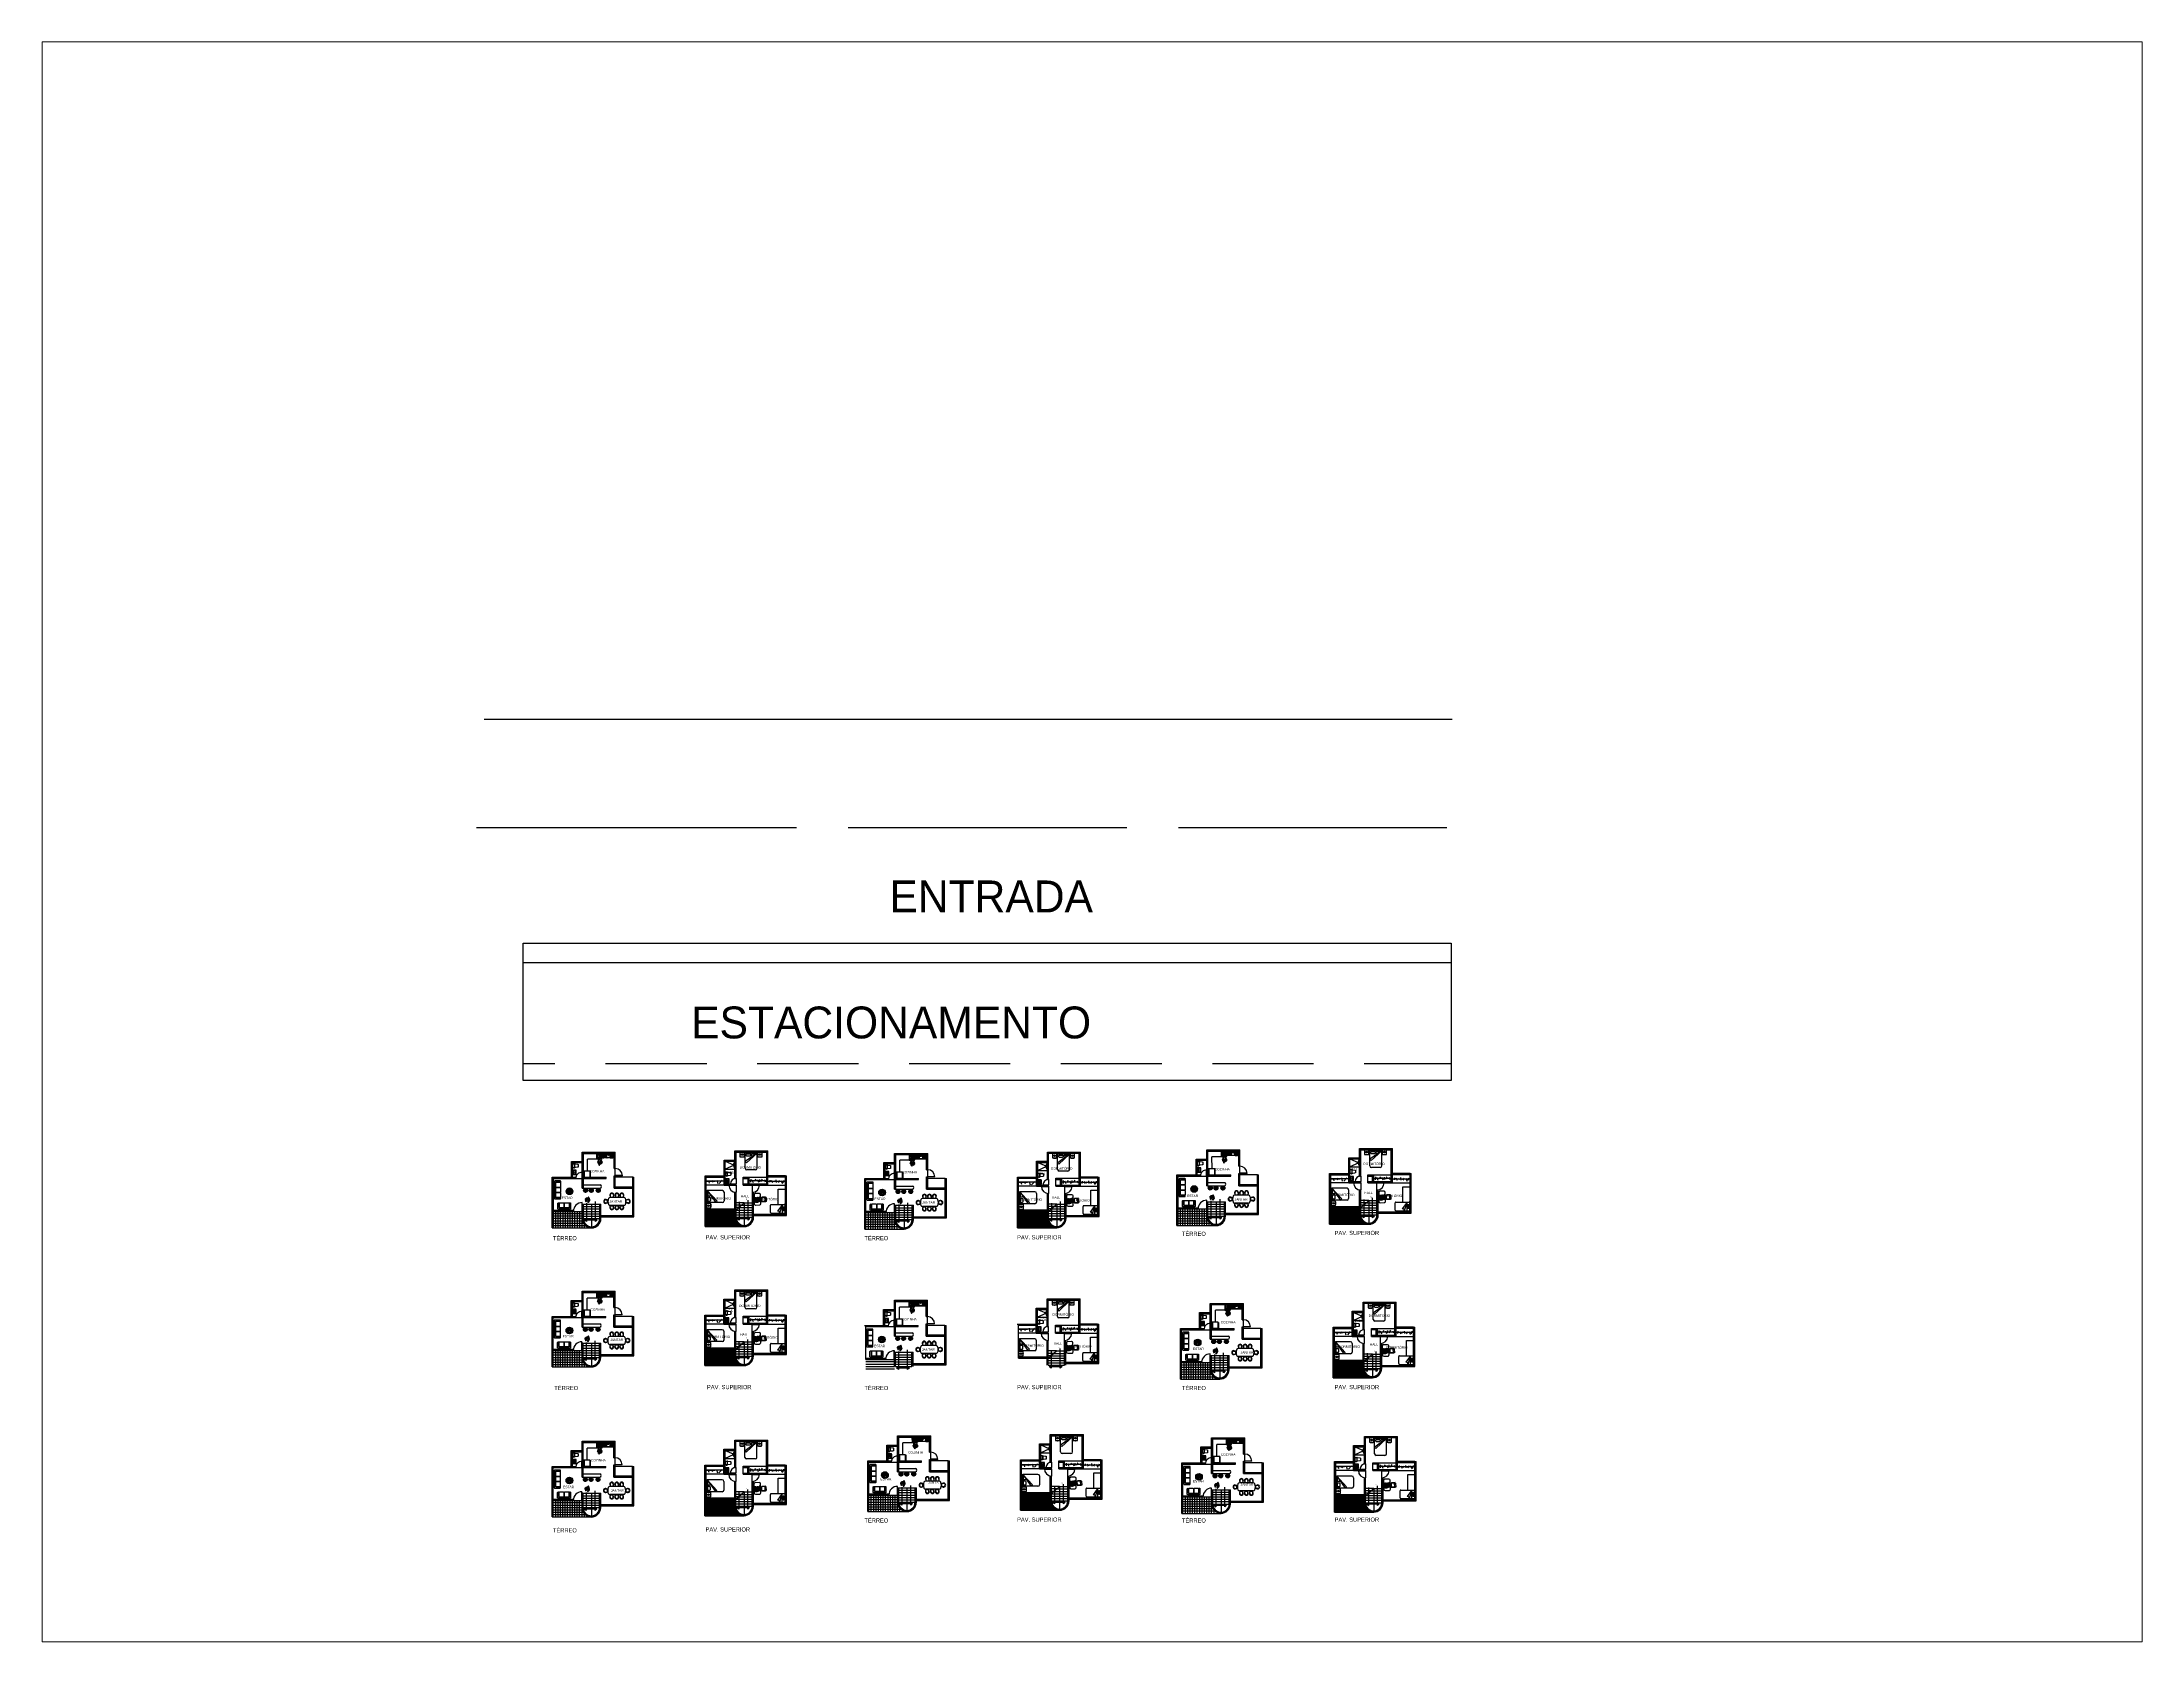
# Paper-space layout 'Layout2' of a CAD drawing. Header units: millimetres. Extents: x 27 to 240, y 20 to 183.
# The model-space entities are those that its viewports show. They can reach past a viewport. Long polylines and large blocks are cut down to what shows.
import ezdxf

# ---------------------------------------------------------------- set-up
doc = ezdxf.new("R2010")
doc.units = ezdxf.units.MM
doc.linetypes.add('ACAD_ISO04W100', pattern=[30.5, 24, -3, 0.5, -3])
doc.linetypes.add('CENTER2', pattern=[1.125, 0.75, -0.125, 0.125, -0.125])
for name, color, linetype in [('3', 1, 'Continuous'), ('EJE', 4, 'ACAD_ISO04W100'), ('ESCALERAS', 5, 'Continuous'), ('LETREROS', 31, 'Continuous'), ('MUE', 2, 'Continuous'), ('MURO1', 3, 'Continuous'), ('PROYECCIONES', 73, 'ACAD_ISO04W100'), ('PUERTAS', 191, 'Continuous'), ('TEJA', 242, 'Continuous'), ('VENTANAS', 111, 'Continuous')]:
    doc.layers.add(name, color=color, linetype=linetype)

# ---------------------------------------------------------------- blocks, each defined once
blk = doc.blocks.new('BURO')
at = {"layer": 'MUE', "color": 2}
for p, q in [((-0.17, -0.32), (-0.17, -0.3)), ((0.18, -0.32), (0.18, -0.3))]:
    blk.add_line(p, q, dxfattribs=at)
blk.add_lwpolyline([(0.27, -0.3), (0.27, 0.26), (-0.29, 0.26), (-0.29, -0.3)], close=True, dxfattribs=at)
blk.add_lwpolyline([(-0.17, -0.32), (0.18, -0.32)], dxfattribs=at)
for radius in [0.1, 0.08]:
    blk.add_circle((-0.01, -0.02), radius, dxfattribs=at)
blk.add_arc((0, -0.32), 0.02, 180, 0, dxfattribs=at)
blk = doc.blocks.new('ESCRITORIO1')
at = {"layer": '3', "color": 2}
for p, q in [((-0.68, 0.3), (-0.69, -0.22)), ((0.62, 0.42), (-0.52, 0.45)), ((-0.38, 0.22), (-0.37, 0.23)), ((-0.38, 0.22), (-0.38, 0.22)), ((-0.38, 0.21), (-0.38, 0.22)), ((-0.38, 0.2), (-0.38, 0.21)), ((-0.38, 0.18), (-0.38, 0.2)), ((-0.38, 0.17), (-0.38, 0.18)), ((-0.38, 0.16), (-0.38, 0.17)), ((-0.38, 0.15), (-0.38, 0.16)), ((-0.38, 0.14), (-0.38, 0.15)), ((-0.38, 0.13), (-0.38, 0.14)), ((-0.38, 0.12), (-0.38, 0.13)), ((-0.38, 0.11), (-0.38, 0.12)), ((-0.38, 0.11), (-0.38, 0.11)), ((-0.38, 0.11), (-0.38, 0.11)), ((-0.38, 0.1), (-0.38, 0.11)), ((-0.38, 0.1), (-0.38, 0.1)), ((-0.38, 0.1), (-0.38, 0.1)), ((-0.38, 0.1), (-0.38, 0.1)), ((-0.38, 0.1), (-0.38, 0.1)), ((-0.38, 0.1), (-0.38, 0.1)), ((-0.38, 0.1), (-0.38, 0.1)), ((-0.38, 0.1), (-0.38, 0.1)), ((-0.38, 0.1), (-0.38, 0.1)), ((-0.38, 0.1), (-0.38, 0.1)), ((-0.38, 0.1), (-0.38, 0.1)), ((-0.38, 0.1), (-0.38, 0.1)), ((-0.38, 0.1), (-0.38, 0.1)), ((-0.38, 0.1), (-0.38, 0.1)), ((-0.38, 0.1), (-0.38, 0.1)), ((-0.38, 0.1), (-0.38, 0.1)), ((-0.37, 0.09), (-0.38, 0.1)), ((-0.37, 0.26), (-0.36, 0.26)), ((-0.37, 0.26), (-0.37, 0.26)), ((-0.37, 0.26), (-0.37, 0.26)), ((-0.37, 0.25), (-0.37, 0.26)), ((-0.37, 0.25), (-0.37, 0.25)), ((-0.37, 0.25), (-0.37, 0.25)), ((-0.37, 0.25), (-0.37, 0.25)), ((-0.37, 0.25), (-0.37, 0.25)), ((-0.37, 0.25), (-0.37, 0.25)), ((-0.37, 0.25), (-0.37, 0.25)), ((-0.37, 0.25), (-0.37, 0.25)), ((-0.37, 0.25), (-0.37, 0.25)), ((-0.37, 0.25), (-0.37, 0.25)), ((-0.37, 0.25), (-0.37, 0.25)), ((-0.37, 0.25), (-0.37, 0.25)), ((-0.37, 0.25), (-0.37, 0.25)), ((-0.37, 0.25), (-0.37, 0.25)), ((-0.37, 0.25), (-0.37, 0.25)), ((-0.37, 0.25), (-0.37, 0.25)), ((-0.37, 0.25), (-0.37, 0.25)), ((-0.37, 0.25), (-0.37, 0.25)), ((-0.37, 0.25), (-0.37, 0.25)), ((-0.37, 0.25), (-0.37, 0.25)), ((-0.37, 0.25), (-0.37, 0.25)), ((-0.37, 0.25), (-0.37, 0.25)), ((-0.37, 0.24), (-0.37, 0.25)), ((-0.37, 0.24), (-0.37, 0.24)), ((-0.37, 0.24), (-0.37, 0.24)), ((-0.37, 0.24), (-0.37, 0.24)), ((-0.37, 0.24), (-0.37, 0.24)), ((-0.37, 0.24), (-0.37, 0.24)), ((-0.37, 0.24), (-0.37, 0.24)), ((-0.37, 0.24), (-0.37, 0.24)), ((-0.37, 0.24), (-0.37, 0.24)), ((-0.37, 0.24), (-0.37, 0.24)), ((-0.37, 0.24), (-0.37, 0.24)), ((-0.37, 0.24), (-0.37, 0.24)), ((-0.37, 0.24), (-0.37, 0.24)), ((-0.37, 0.24), (-0.37, 0.24)), ((-0.37, 0.23), (-0.37, 0.24)), ((-0.37, 0.23), (-0.37, 0.23)), ((-0.37, 0.09), (-0.37, 0.09)), ((-0.37, 0.09), (-0.37, 0.09)), ((-0.37, 0.09), (-0.37, 0.09)), ((-0.37, 0.09), (-0.37, 0.09)), ((-0.37, 0.09), (-0.37, 0.09)), ((-0.37, 0.09), (-0.37, 0.09)), ((-0.37, 0.09), (-0.37, 0.09)), ((-0.37, 0.09), (-0.37, 0.09)), ((-0.37, 0.09), (-0.37, 0.09)), ((-0.37, 0.09), (-0.37, 0.09)), ((-0.37, 0.08), (-0.37, 0.09)), ((-0.37, 0.08), (-0.37, 0.08)), ((-0.37, 0.08), (-0.37, 0.08)), ((-0.37, 0.08), (-0.37, 0.08)), ((-0.37, 0.08), (-0.37, 0.08)), ((-0.37, 0.08), (-0.37, 0.08)), ((-0.37, 0.08), (-0.37, 0.08)), ((-0.37, 0.08), (-0.37, 0.08)), ((-0.37, 0.08), (-0.37, 0.08)), ((-0.37, 0.08), (-0.37, 0.08)), ((-0.37, 0.08), (-0.37, 0.08)), ((-0.37, 0.08), (-0.37, 0.08)), ((-0.37, 0.08), (-0.37, 0.08)), ((-0.37, 0.08), (-0.37, 0.08)), ((-0.37, 0.07), (-0.37, 0.08)), ((-0.37, 0.07), (-0.37, 0.07)), ((-0.37, 0.07), (-0.37, 0.07)), ((-0.37, 0.07), (-0.37, 0.07)), ((-0.37, 0.07), (-0.37, 0.07)), ((-0.37, 0.07), (-0.37, 0.07)), ((-0.37, 0.07), (-0.37, 0.07)), ((-0.37, 0.07), (-0.37, 0.07)), ((-0.37, 0.07), (-0.37, 0.07)), ((-0.37, 0.07), (-0.37, 0.07)), ((-0.37, 0.07), (-0.37, 0.07)), ((-0.37, 0.07), (-0.37, 0.07)), ((-0.37, 0.07), (-0.37, 0.07)), ((-0.37, 0.07), (-0.37, 0.07)), ((-0.37, 0.07), (-0.37, 0.07)), ((-0.37, 0.07), (-0.37, 0.07)), ((-0.37, 0.07), (-0.37, 0.07)), ((-0.37, 0.07), (-0.37, 0.07)), ((-0.37, 0.07), (-0.37, 0.07)), ((-0.37, 0.07), (-0.37, 0.07)), ((-0.37, 0.07), (-0.37, 0.07)), ((-0.37, 0.07), (-0.37, 0.07)), ((-0.37, 0.07), (-0.37, 0.07)), ((-0.37, 0.07), (-0.37, 0.07)), ((-0.37, 0.06), (-0.37, 0.07)), ((-0.37, 0.06), (-0.37, 0.06)), ((-0.37, 0.06), (-0.37, 0.06)), ((-0.37, 0.06), (-0.37, 0.06)), ((-0.37, 0.06), (-0.37, 0.06)), ((-0.37, 0.06), (-0.37, 0.06)), ((-0.37, 0.06), (-0.37, 0.06)), ((-0.36, 0.06), (-0.37, 0.06)), ((-0.36, 0.27), (-0.35, 0.28)), ((-0.36, 0.27), (-0.36, 0.27)), ((-0.36, 0.27), (-0.36, 0.27)), ((-0.36, 0.27), (-0.36, 0.27)), ((-0.36, 0.27), (-0.36, 0.27)), ((-0.36, 0.27), (-0.36, 0.27)), ((-0.36, 0.27), (-0.36, 0.27)), ((-0.36, 0.27), (-0.36, 0.27)), ((-0.36, 0.27), (-0.36, 0.27)), ((-0.36, 0.27), (-0.36, 0.27)), ((-0.36, 0.27), (-0.36, 0.27)), ((-0.36, 0.27), (-0.36, 0.27)), ((-0.36, 0.27), (-0.36, 0.27)), ((-0.36, 0.27), (-0.36, 0.27)), ((-0.36, 0.27), (-0.36, 0.27)), ((-0.36, 0.27), (-0.36, 0.27)), ((-0.36, 0.27), (-0.36, 0.27)), ((-0.36, 0.27), (-0.36, 0.27)), ((-0.36, 0.27), (-0.36, 0.27)), ((-0.36, 0.27), (-0.36, 0.27)), ((-0.36, 0.27), (-0.36, 0.27)), ((-0.36, 0.27), (-0.36, 0.27)), ((-0.36, 0.27), (-0.36, 0.27)), ((-0.36, 0.27), (-0.36, 0.27)), ((-0.36, 0.27), (-0.36, 0.27)), ((-0.36, 0.27), (-0.36, 0.27)), ((-0.36, 0.27), (-0.36, 0.27)), ((-0.36, 0.26), (-0.36, 0.27)), ((-0.36, 0.26), (-0.36, 0.26)), ((-0.36, 0.26), (-0.36, 0.26)), ((-0.36, 0.26), (-0.36, 0.26)), ((-0.36, 0.26), (-0.36, 0.26)), ((-0.36, 0.26), (-0.36, 0.26)), ((-0.36, 0.26), (-0.36, 0.26)), ((-0.36, 0.26), (-0.36, 0.26)), ((-0.36, 0.26), (-0.36, 0.26)), ((-0.36, 0.26), (-0.36, 0.26)), ((-0.36, 0.26), (-0.36, 0.26)), ((-0.36, 0.26), (-0.36, 0.26)), ((-0.36, 0.26), (-0.36, 0.26)), ((-0.36, 0.06), (-0.36, 0.06)), ((-0.36, 0.06), (-0.36, 0.06)), ((-0.36, 0.06), (-0.36, 0.06)), ((-0.36, 0.06), (-0.36, 0.06)), ((-0.36, 0.06), (-0.36, 0.06)), ((-0.36, 0.06), (-0.36, 0.06)), ((-0.36, 0.06), (-0.36, 0.06)), ((-0.36, 0.06), (-0.36, 0.06)), ((-0.36, 0.06), (-0.36, 0.06)), ((-0.36, 0.06), (-0.36, 0.06)), ((-0.36, 0.06), (-0.36, 0.06)), ((-0.36, 0.06), (-0.36, 0.06)), ((-0.36, 0.06), (-0.36, 0.06)), ((-0.36, 0.05), (-0.36, 0.06)), ((-0.36, 0.05), (-0.36, 0.05)), ((-0.36, 0.05), (-0.36, 0.05)), ((-0.36, 0.05), (-0.36, 0.05)), ((-0.36, 0.05), (-0.36, 0.05)), ((-0.36, 0.05), (-0.36, 0.05)), ((-0.36, 0.05), (-0.36, 0.05)), ((-0.36, 0.05), (-0.36, 0.05)), ((-0.36, 0.05), (-0.36, 0.05)), ((-0.36, 0.05), (-0.36, 0.05)), ((-0.36, 0.05), (-0.36, 0.05)), ((-0.36, 0.05), (-0.36, 0.05)), ((-0.36, 0.05), (-0.36, 0.05)), ((-0.36, 0.05), (-0.36, 0.05)), ((-0.36, 0.05), (-0.36, 0.05)), ((-0.36, 0.05), (-0.36, 0.05)), ((-0.36, 0.05), (-0.36, 0.05)), ((-0.36, 0.05), (-0.36, 0.05)), ((-0.36, 0.05), (-0.36, 0.05)), ((-0.36, 0.05), (-0.36, 0.05)), ((-0.36, 0.05), (-0.36, 0.05)), ((-0.36, 0.05), (-0.36, 0.05)), ((-0.36, 0.05), (-0.36, 0.05)), ((-0.36, 0.05), (-0.36, 0.05)), ((-0.36, 0.05), (-0.36, 0.05)), ((-0.36, 0.04), (-0.36, 0.05)), ((-0.36, 0.04), (-0.36, 0.04)), ((-0.36, 0.04), (-0.36, 0.04)), ((-0.36, 0.04), (-0.36, 0.04)), ((-0.36, 0.04), (-0.36, 0.04)), ((-0.36, 0.04), (-0.36, 0.04)), ((-0.36, 0.04), (-0.36, 0.04)), ((-0.36, 0.04), (-0.36, 0.04)), ((-0.36, 0.04), (-0.36, 0.04)), ((-0.36, 0.04), (-0.36, 0.04)), ((-0.36, 0.04), (-0.36, 0.04)), ((-0.36, 0.04), (-0.36, 0.04)), ((-0.36, 0.04), (-0.36, 0.04)), ((-0.36, 0.04), (-0.36, 0.04)), ((-0.36, 0.04), (-0.36, 0.04)), ((-0.36, 0.04), (-0.36, 0.04)), ((-0.35, 0.04), (-0.36, 0.04)), ((-0.35, 0.29), (-0.34, 0.29)), ((-0.35, 0.29), (-0.35, 0.29)), ((-0.35, 0.29), (-0.35, 0.29)), ((-0.35, 0.29), (-0.35, 0.29)), ((-0.35, 0.29), (-0.35, 0.29)), ((-0.35, 0.29), (-0.35, 0.29)), ((-0.35, 0.29), (-0.35, 0.29)), ((-0.35, 0.29), (-0.35, 0.29)), ((-0.35, 0.29), (-0.35, 0.29)), ((-0.35, 0.28), (-0.35, 0.29)), ((-0.35, 0.28), (-0.35, 0.28)), ((-0.35, 0.28), (-0.35, 0.28)), ((-0.35, 0.28), (-0.35, 0.28)), ((-0.35, 0.28), (-0.35, 0.28)), ((-0.35, 0.28), (-0.35, 0.28)), ((-0.35, 0.28), (-0.35, 0.28)), ((-0.35, 0.28), (-0.35, 0.28)), ((-0.35, 0.28), (-0.35, 0.28)), ((-0.35, 0.28), (-0.35, 0.28)), ((-0.35, 0.28), (-0.35, 0.28)), ((-0.35, 0.28), (-0.35, 0.28)), ((-0.35, 0.28), (-0.35, 0.28)), ((-0.35, 0.28), (-0.35, 0.28)), ((-0.35, 0.28), (-0.35, 0.28)), ((-0.35, 0.28), (-0.35, 0.28)), ((-0.35, 0.28), (-0.35, 0.28)), ((-0.35, 0.28), (-0.35, 0.28)), ((-0.35, 0.28), (-0.35, 0.28)), ((-0.35, 0.28), (-0.35, 0.28)), ((-0.35, 0.28), (-0.35, 0.28)), ((-0.35, 0.28), (-0.35, 0.28)), ((-0.35, 0.28), (-0.35, 0.28)), ((-0.35, 0.28), (-0.35, 0.28)), ((-0.35, 0.28), (-0.35, 0.28)), ((-0.35, 0.28), (-0.35, 0.28)), ((-0.35, 0.28), (-0.35, 0.28)), ((-0.35, 0.28), (-0.35, 0.28)), ((-0.35, 0.28), (-0.35, 0.28)), ((-0.35, 0.28), (-0.35, 0.28)), ((-0.35, 0.28), (-0.35, 0.28)), ((-0.35, 0.28), (-0.35, 0.28)), ((-0.35, 0.28), (-0.35, 0.28)), ((-0.35, 0.28), (-0.35, 0.28)), ((-0.35, 0.28), (-0.35, 0.28)), ((-0.35, 0.28), (-0.35, 0.28)), ((-0.35, 0.28), (-0.35, 0.28)), ((-0.35, 0.04), (-0.35, 0.04)), ((-0.35, 0.04), (-0.35, 0.04)), ((-0.35, 0.04), (-0.35, 0.04)), ((-0.35, 0.04), (-0.35, 0.04)), ((-0.35, 0.04), (-0.35, 0.04)), ((-0.35, 0.04), (-0.35, 0.04)), ((-0.35, 0.04), (-0.35, 0.04)), ((-0.35, 0.04), (-0.35, 0.04)), ((-0.35, 0.04), (-0.35, 0.04)), ((-0.35, 0.04), (-0.35, 0.04)), ((-0.35, 0.04), (-0.35, 0.04)), ((-0.35, 0.03), (-0.35, 0.04)), ((-0.35, 0.03), (-0.35, 0.03)), ((-0.35, 0.03), (-0.35, 0.03)), ((-0.35, 0.03), (-0.35, 0.03)), ((-0.35, 0.03), (-0.35, 0.03)), ((-0.35, 0.03), (-0.35, 0.03)), ((-0.35, 0.03), (-0.35, 0.03)), ((-0.35, 0.03), (-0.35, 0.03)), ((-0.35, 0.03), (-0.35, 0.03)), ((-0.35, 0.03), (-0.35, 0.03)), ((-0.35, 0.03), (-0.35, 0.03)), ((-0.35, 0.03), (-0.35, 0.03)), ((-0.35, 0.03), (-0.35, 0.03)), ((-0.35, 0.03), (-0.35, 0.03)), ((-0.35, 0.03), (-0.35, 0.03)), ((-0.35, 0.03), (-0.35, 0.03)), ((-0.35, 0.03), (-0.35, 0.03)), ((-0.35, 0.03), (-0.35, 0.03)), ((-0.35, 0.03), (-0.35, 0.03)), ((-0.35, 0.03), (-0.35, 0.03)), ((-0.35, 0.02), (-0.35, 0.03)), ((-0.35, 0.02), (-0.35, 0.02)), ((-0.35, 0.02), (-0.35, 0.02)), ((-0.35, 0.02), (-0.35, 0.02)), ((-0.35, 0.02), (-0.35, 0.02)), ((-0.35, 0.02), (-0.35, 0.02)), ((-0.35, 0.02), (-0.35, 0.02)), ((-0.35, 0.02), (-0.35, 0.02)), ((-0.35, 0.02), (-0.35, 0.02)), ((-0.35, 0.02), (-0.35, 0.02)), ((-0.35, 0.02), (-0.35, 0.02)), ((-0.35, 0.02), (-0.35, 0.02)), ((-0.35, 0.01), (-0.35, 0.02)), ((-0.35, 0.02), (-0.35, 0.02)), ((-0.35, 0.01), (-0.35, 0.01)), ((-0.35, 0.01), (-0.35, 0.01)), ((-0.35, 0.01), (-0.35, 0.01)), ((-0.35, 0), (-0.35, 0.01)), ((-0.35, 0), (-0.35, 0)), ((-0.35, 0), (-0.35, 0)), ((-0.34, 0.3), (-0.34, 0.3)), ((-0.34, 0.3), (-0.34, 0.3)), ((-0.34, 0.3), (-0.34, 0.3)), ((-0.34, 0.3), (-0.34, 0.3)), ((-0.34, 0.3), (-0.34, 0.3)), ((-0.34, 0.29), (-0.34, 0.3)), ((-0.34, 0.3), (-0.33, 0.3)), ((-0.34, 0.3), (-0.34, 0.3)), ((-0.34, 0.3), (-0.34, 0.3)), ((-0.34, 0.3), (-0.34, 0.3)), ((-0.34, 0.3), (-0.34, 0.3)), ((-0.34, 0.3), (-0.34, 0.3)), ((-0.34, 0.3), (-0.34, 0.3)), ((-0.34, 0.3), (-0.34, 0.3)), ((-0.34, 0.3), (-0.34, 0.3)), ((-0.34, 0.3), (-0.34, 0.3)), ((-0.34, 0.3), (-0.34, 0.3)), ((-0.34, 0.3), (-0.34, 0.3)), ((-0.34, 0.3), (-0.34, 0.3)), ((-0.34, 0.3), (-0.34, 0.3)), ((-0.34, 0.3), (-0.34, 0.3)), ((-0.34, 0.3), (-0.34, 0.3)), ((-0.34, 0.3), (-0.34, 0.3)), ((-0.34, 0.3), (-0.34, 0.3)), ((-0.34, 0.29), (-0.34, 0.29)), ((-0.34, 0.29), (-0.34, 0.29)), ((-0.34, 0.29), (-0.34, 0.29)), ((-0.34, 0.29), (-0.34, 0.29)), ((-0.34, 0.29), (-0.34, 0.29)), ((-0.34, 0.29), (-0.34, 0.29)), ((-0.34, 0.29), (-0.34, 0.29)), ((-0.34, 0.29), (-0.34, 0.29)), ((-0.34, 0.29), (-0.34, 0.29)), ((-0.34, 0.29), (-0.34, 0.29)), ((-0.34, 0.29), (-0.34, 0.29)), ((-0.34, 0.29), (-0.34, 0.29)), ((-0.34, 0.29), (-0.34, 0.29)), ((-0.34, 0.29), (-0.34, 0.29)), ((-0.34, 0.29), (-0.34, 0.29)), ((-0.34, 0.29), (-0.34, 0.29)), ((-0.34, 0.29), (-0.34, 0.29)), ((-0.34, 0.29), (-0.34, 0.29)), ((-0.34, 0.29), (-0.34, 0.29)), ((-0.34, 0.29), (-0.34, 0.29)), ((-0.34, 0.29), (-0.34, 0.29)), ((-0.34, 0.29), (-0.34, 0.29)), ((-0.33, 0.3), (-0.32, 0.3)), ((-0.33, 0.3), (-0.33, 0.3)), ((-0.33, 0.3), (-0.33, 0.3)), ((-0.33, 0.3), (-0.33, 0.3)), ((-0.33, 0.3), (-0.33, 0.3)), ((-0.33, 0.3), (-0.33, 0.3)), ((-0.33, 0.3), (-0.33, 0.3)), ((-0.33, 0.3), (-0.33, 0.3)), ((-0.33, 0.3), (-0.33, 0.3)), ((-0.33, 0.3), (-0.33, 0.3)), ((-0.33, 0.3), (-0.33, 0.3)), ((-0.33, 0.3), (-0.33, 0.3)), ((-0.33, 0.3), (-0.33, 0.3)), ((-0.33, 0.3), (-0.33, 0.3)), ((-0.33, 0.3), (-0.33, 0.3)), ((-0.33, 0.3), (-0.33, 0.3)), ((-0.33, 0.3), (-0.33, 0.3)), ((-0.33, 0.3), (-0.33, 0.3)), ((-0.33, 0.3), (-0.33, 0.3)), ((-0.33, 0.3), (-0.33, 0.3)), ((-0.32, 0.31), (-0.31, 0.31)), ((-0.32, 0.31), (-0.32, 0.31)), ((-0.32, 0.31), (-0.32, 0.31)), ((-0.32, 0.31), (-0.32, 0.31)), ((-0.32, 0.31), (-0.32, 0.31)), ((-0.32, 0.31), (-0.32, 0.31)), ((-0.32, 0.31), (-0.32, 0.31)), ((-0.32, 0.31), (-0.32, 0.31)), ((-0.32, 0.31), (-0.32, 0.31)), ((-0.32, 0.31), (-0.32, 0.31)), ((-0.32, 0.31), (-0.32, 0.31)), ((-0.32, 0.31), (-0.32, 0.31)), ((-0.32, 0.31), (-0.32, 0.31)), ((-0.32, 0.31), (-0.32, 0.31)), ((-0.32, 0.3), (-0.32, 0.31)), ((-0.32, 0.3), (-0.32, 0.3)), ((-0.32, 0.3), (-0.32, 0.3)), ((-0.31, 0.31), (-0.3, 0.31)), ((-0.31, 0.31), (-0.31, 0.31)), ((-0.31, 0.31), (-0.31, 0.31)), ((-0.31, 0.31), (-0.31, 0.31)), ((-0.31, 0.31), (-0.31, 0.31)), ((-0.31, 0.31), (-0.31, 0.31)), ((-0.31, 0.31), (-0.31, 0.31)), ((-0.31, 0.31), (-0.31, 0.31)), ((-0.31, 0.31), (-0.31, 0.31)), ((-0.31, 0.31), (-0.31, 0.31)), ((-0.31, 0.31), (-0.31, 0.31)), ((-0.31, 0.31), (-0.31, 0.31)), ((-0.31, 0.31), (-0.31, 0.31)), ((-0.31, 0.31), (-0.31, 0.31)), ((-0.31, 0.31), (-0.31, 0.31)), ((-0.31, 0.31), (-0.31, 0.31)), ((-0.31, 0.31), (-0.31, 0.31)), ((-0.31, 0.31), (-0.31, 0.31)), ((-0.31, 0.31), (-0.31, 0.31)), ((-0.31, 0.31), (-0.31, 0.31)), ((-0.31, 0.31), (-0.31, 0.31)), ((-0.31, 0.31), (-0.31, 0.31)), ((-0.3, 0.31), (-0.29, 0.31)), ((-0.3, 0.31), (-0.3, 0.31)), ((-0.3, 0.31), (-0.3, 0.31)), ((-0.3, 0.31), (-0.3, 0.31)), ((-0.3, 0.31), (-0.3, 0.31)), ((-0.3, 0.31), (-0.3, 0.31)), ((-0.3, 0.31), (-0.3, 0.31)), ((-0.3, 0.31), (-0.3, 0.31)), ((-0.3, 0.31), (-0.3, 0.31)), ((-0.3, 0.31), (-0.3, 0.31)), ((-0.3, 0.31), (-0.3, 0.31)), ((-0.3, 0.31), (-0.3, 0.31)), ((-0.3, 0.31), (-0.3, 0.31)), ((-0.3, 0.31), (-0.3, 0.31)), ((-0.3, 0.31), (-0.3, 0.31)), ((-0.3, 0.31), (-0.3, 0.31)), ((-0.3, 0.31), (-0.3, 0.31)), ((-0.3, 0.31), (-0.3, 0.31)), ((-0.3, 0.31), (-0.3, 0.31)), ((-0.29, 0.32), (-0.28, 0.32)), ((-0.29, 0.32), (-0.29, 0.32)), ((-0.29, 0.32), (-0.29, 0.32)), ((-0.29, 0.32), (-0.29, 0.32)), ((-0.29, 0.32), (-0.29, 0.32)), ((-0.29, 0.32), (-0.29, 0.32)), ((-0.29, 0.32), (-0.29, 0.32)), ((-0.29, 0.32), (-0.29, 0.32)), ((-0.29, 0.32), (-0.29, 0.32)), ((-0.29, 0.32), (-0.29, 0.32)), ((-0.29, 0.32), (-0.29, 0.32)), ((-0.29, 0.32), (-0.29, 0.32)), ((-0.29, 0.32), (-0.29, 0.32)), ((-0.29, 0.32), (-0.29, 0.32)), ((-0.29, 0.32), (-0.29, 0.32)), ((-0.29, 0.32), (-0.29, 0.32)), ((-0.29, 0.32), (-0.29, 0.32)), ((-0.29, 0.32), (-0.29, 0.32)), ((-0.29, 0.31), (-0.29, 0.32)), ((-0.28, 0.32), (-0.27, 0.32)), ((-0.28, 0.32), (-0.28, 0.32)), ((-0.28, 0.32), (-0.28, 0.32)), ((-0.28, 0.32), (-0.28, 0.32)), ((-0.28, 0.32), (-0.28, 0.32)), ((-0.28, 0.32), (-0.28, 0.32)), ((-0.28, 0.32), (-0.28, 0.32)), ((-0.28, 0.32), (-0.28, 0.32)), ((-0.28, 0.32), (-0.28, 0.32)), ((-0.28, 0.32), (-0.28, 0.32)), ((-0.28, 0.32), (-0.28, 0.32)), ((-0.28, 0.32), (-0.28, 0.32)), ((-0.28, 0.32), (-0.28, 0.32)), ((-0.28, 0.32), (-0.28, 0.32)), ((-0.28, 0.32), (-0.28, 0.32)), ((-0.28, 0.32), (-0.28, 0.32)), ((-0.28, 0.32), (-0.28, 0.32)), ((-0.28, 0.32), (-0.28, 0.32)), ((-0.28, 0.32), (-0.28, 0.32)), ((-0.28, 0.32), (-0.28, 0.32)), ((-0.28, 0.32), (-0.28, 0.32)), ((-0.28, 0.32), (-0.28, 0.32)), ((-0.28, 0.32), (-0.28, 0.32)), ((-0.28, 0.32), (-0.28, 0.32)), ((-0.27, 0.33), (-0.26, 0.33)), ((-0.27, 0.33), (-0.27, 0.33)), ((-0.27, 0.33), (-0.27, 0.33)), ((-0.27, 0.32), (-0.27, 0.33)), ((-0.27, 0.32), (-0.27, 0.32)), ((-0.27, 0.32), (-0.27, 0.32)), ((-0.27, 0.32), (-0.27, 0.32)), ((-0.27, 0.32), (-0.27, 0.32)), ((-0.27, 0.32), (-0.27, 0.32)), ((-0.27, 0.32), (-0.27, 0.32)), ((-0.27, 0.32), (-0.27, 0.32)), ((-0.27, 0.32), (-0.27, 0.32)), ((-0.27, 0.32), (-0.27, 0.32)), ((-0.27, 0.32), (-0.27, 0.32)), ((-0.27, 0.32), (-0.27, 0.32)), ((-0.27, 0.32), (-0.27, 0.32)), ((-0.27, 0.32), (-0.27, 0.32)), ((-0.27, 0.32), (-0.27, 0.32)), ((-0.27, 0.32), (-0.27, 0.32)), ((-0.26, 0.33), (-0.25, 0.33)), ((-0.26, 0.33), (-0.26, 0.33)), ((-0.26, 0.33), (-0.26, 0.33)), ((-0.26, 0.33), (-0.26, 0.33)), ((-0.26, 0.33), (-0.26, 0.33)), ((-0.26, 0.33), (-0.26, 0.33)), ((-0.26, 0.33), (-0.26, 0.33)), ((-0.26, 0.33), (-0.26, 0.33)), ((-0.26, 0.33), (-0.26, 0.33)), ((-0.26, 0.33), (-0.26, 0.33)), ((-0.26, 0.33), (-0.26, 0.33)), ((-0.26, 0.33), (-0.26, 0.33)), ((-0.26, 0.33), (-0.26, 0.33)), ((-0.26, 0.33), (-0.26, 0.33)), ((-0.25, 0.33), (-0.24, 0.33)), ((-0.25, 0.33), (-0.25, 0.33)), ((-0.25, 0.33), (-0.25, 0.33)), ((-0.25, 0.33), (-0.25, 0.33)), ((-0.25, 0.33), (-0.25, 0.33)), ((-0.25, 0.33), (-0.25, 0.33)), ((-0.25, 0.33), (-0.25, 0.33)), ((-0.25, 0.33), (-0.25, 0.33)), ((-0.25, 0.33), (-0.25, 0.33)), ((-0.25, 0.33), (-0.25, 0.33)), ((-0.25, 0.33), (-0.25, 0.33)), ((-0.24, 0.33), (-0.23, 0.33)), ((-0.24, 0.33), (-0.24, 0.33)), ((-0.24, 0.33), (-0.24, 0.33)), ((-0.24, 0.33), (-0.24, 0.33)), ((-0.24, 0.33), (-0.24, 0.33)), ((-0.24, 0.33), (-0.24, 0.33)), ((-0.24, 0.33), (-0.24, 0.33)), ((-0.24, 0.33), (-0.24, 0.33)), ((-0.24, 0.33), (-0.24, 0.33)), ((-0.24, 0.33), (-0.24, 0.33)), ((-0.23, 0.33), (-0.22, 0.33)), ((-0.23, 0.33), (-0.23, 0.33)), ((-0.23, 0.33), (-0.23, 0.33)), ((-0.23, 0.33), (-0.23, 0.33)), ((-0.23, 0.33), (-0.23, 0.33)), ((-0.23, 0.33), (-0.23, 0.33)), ((-0.23, 0.33), (-0.23, 0.33)), ((-0.23, 0.33), (-0.23, 0.33)), ((-0.22, 0.33), (-0.21, 0.33)), ((-0.22, 0.33), (-0.22, 0.33)), ((-0.22, 0.33), (-0.22, 0.33)), ((-0.22, 0.33), (-0.22, 0.33)), ((-0.22, 0.33), (-0.22, 0.33)), ((-0.21, 0.28), (-0.22, -0.12)), ((-0.21, 0.33), (-0.2, 0.33)), ((-0.21, 0.33), (-0.21, 0.33)), ((-0.21, 0.33), (-0.21, 0.33)), ((-0.21, 0.33), (-0.21, 0.33)), ((-0.21, 0.33), (-0.21, 0.33)), ((-0.21, 0.28), (0.19, 0.27)), ((-0.2, 0.33), (-0.19, 0.33)), ((-0.2, 0.33), (-0.2, 0.33)), ((-0.2, 0.33), (-0.2, 0.33)), ((-0.2, 0.33), (-0.2, 0.33)), ((-0.2, 0.33), (-0.2, 0.33)), ((-0.19, 0.33), (-0.19, 0.33)), ((-0.19, 0.33), (-0.19, 0.33)), ((-0.18, 0.33), (-0.17, 0.33)), ((-0.19, 0.33), (-0.18, 0.33)), ((-0.11, 0.01), (-0.18, 0.01)), ((-0.18, 0.01), (-0.18, -0.1)), ((-0.17, 0.33), (-0.16, 0.33)), ((-0.16, 0.33), (-0.15, 0.33)), ((-0.15, 0.33), (-0.14, 0.33)), ((-0.15, 0.33), (-0.15, 0.33)), ((-0.14, 0.25), (-0.15, 0.01)), ((-0.14, 0.33), (-0.13, 0.33)), ((-0.13, 0.33), (-0.12, 0.33)), ((-0.12, 0.33), (-0.11, 0.33)), ((-0.11, 0.33), (-0.1, 0.33)), ((-0.11, 0.33), (-0.11, 0.33)), ((-0.11, 0.01), (0.07, 0.01)), ((-0.1, 0.33), (-0.09, 0.33)), ((-0.1, 0.33), (-0.1, 0.33)), ((-0.1, 0.33), (-0.1, 0.33)), ((-0.1, 0.33), (-0.1, 0.33)), ((-0.1, 0.25), (-0.1, 0.04)), ((-0.09, 0.33), (-0.08, 0.33)), ((-0.09, 0.33), (-0.09, 0.33)), ((-0.09, 0.33), (-0.09, 0.33)), ((-0.09, 0.33), (-0.09, 0.33)), ((-0.09, 0.33), (-0.09, 0.33)), ((-0.09, 0.33), (-0.09, 0.33)), ((-0.09, 0.33), (-0.09, 0.33)), ((-0.09, 0.33), (-0.09, 0.33)), ((-0.09, 0.33), (-0.09, 0.33)), ((-0.09, 0.33), (-0.09, 0.33)), ((-0.09, 0.33), (-0.09, 0.33)), ((-0.09, 0.25), (-0.09, 0.05)), ((-0.08, 0.32), (-0.08, 0.32)), ((-0.08, 0.32), (-0.08, 0.32)), ((-0.08, 0.33), (-0.08, 0.32)), ((-0.08, 0.33), (-0.08, 0.33)), ((-0.08, 0.33), (-0.08, 0.33)), ((-0.08, 0.33), (-0.08, 0.33)), ((-0.08, 0.33), (-0.08, 0.33)), ((-0.08, 0.33), (-0.08, 0.33)), ((-0.08, 0.33), (-0.08, 0.33)), ((-0.08, 0.33), (-0.08, 0.33)), ((-0.08, 0.33), (-0.08, 0.33)), ((-0.08, 0.33), (-0.08, 0.33)), ((-0.08, 0.33), (-0.08, 0.33)), ((-0.08, 0.33), (-0.08, 0.33)), ((-0.08, 0.33), (-0.08, 0.33)), ((-0.08, 0.33), (-0.08, 0.33)), ((-0.08, 0.33), (-0.08, 0.33)), ((-0.08, 0.33), (-0.08, 0.33)), ((-0.08, 0.33), (-0.08, 0.33)), ((-0.08, 0.33), (-0.08, 0.33)), ((-0.08, 0.33), (-0.08, 0.33)), ((-0.08, 0.32), (-0.07, 0.32)), ((-0.08, 0.32), (-0.08, 0.32)), ((-0.07, 0.25), (-0.08, 0.07)), ((-0.07, 0.32), (-0.07, 0.32)), ((-0.07, 0.32), (-0.07, 0.32)), ((-0.07, 0.32), (-0.07, 0.32)), ((-0.07, 0.32), (-0.07, 0.32)), ((-0.07, 0.32), (-0.07, 0.32)), ((-0.07, 0.32), (-0.07, 0.32)), ((-0.07, 0.32), (-0.07, 0.32)), ((-0.07, 0.32), (-0.07, 0.32)), ((-0.07, 0.32), (-0.07, 0.32)), ((-0.07, 0.32), (-0.07, 0.32)), ((-0.07, 0.32), (-0.07, 0.32)), ((-0.07, 0.32), (-0.07, 0.32)), ((-0.07, 0.32), (-0.07, 0.32)), ((-0.07, 0.32), (-0.07, 0.32)), ((-0.07, 0.32), (-0.07, 0.32)), ((-0.07, 0.32), (-0.07, 0.32)), ((-0.07, 0.32), (-0.07, 0.32)), ((-0.06, 0.25), (-0.07, 0.08)), ((-0.06, 0.32), (-0.06, 0.31)), ((-0.06, 0.32), (-0.06, 0.32)), ((-0.06, 0.32), (-0.06, 0.32)), ((-0.06, 0.32), (-0.06, 0.32)), ((-0.06, 0.32), (-0.06, 0.32)), ((-0.06, 0.32), (-0.06, 0.32)), ((-0.06, 0.32), (-0.06, 0.32)), ((-0.06, 0.32), (-0.06, 0.32)), ((-0.06, 0.32), (-0.06, 0.32)), ((-0.06, 0.32), (-0.06, 0.32)), ((-0.06, 0.32), (-0.06, 0.32)), ((-0.06, 0.32), (-0.06, 0.32)), ((-0.06, 0.32), (-0.06, 0.32)), ((-0.06, 0.32), (-0.06, 0.32)), ((-0.06, 0.32), (-0.06, 0.32)), ((-0.06, 0.32), (-0.06, 0.32)), ((-0.06, 0.32), (-0.06, 0.32)), ((-0.06, 0.32), (-0.06, 0.32)), ((-0.06, 0.32), (-0.06, 0.32)), ((-0.06, 0.32), (-0.06, 0.32)), ((-0.06, 0.32), (-0.06, 0.32)), ((-0.06, 0.32), (-0.06, 0.32)), ((-0.06, 0.32), (-0.06, 0.32)), ((-0.07, 0.32), (-0.06, 0.32)), ((-0.06, 0.31), (-0.05, 0.31)), ((-0.06, 0.31), (-0.06, 0.31)), ((-0.06, 0.31), (-0.06, 0.31)), ((-0.05, 0.31), (-0.05, 0.3)), ((-0.05, 0.31), (-0.05, 0.31)), ((-0.05, 0.31), (-0.05, 0.31)), ((-0.05, 0.31), (-0.05, 0.31)), ((-0.05, 0.31), (-0.05, 0.31)), ((-0.05, 0.31), (-0.05, 0.31)), ((-0.05, 0.31), (-0.05, 0.31)), ((-0.05, 0.31), (-0.05, 0.31)), ((-0.05, 0.31), (-0.05, 0.31)), ((-0.05, 0.31), (-0.05, 0.31)), ((-0.05, 0.31), (-0.05, 0.31)), ((-0.05, 0.31), (-0.05, 0.31)), ((-0.05, 0.31), (-0.05, 0.31)), ((-0.05, 0.31), (-0.05, 0.31)), ((-0.05, 0.31), (-0.05, 0.31)), ((-0.05, 0.31), (-0.05, 0.31)), ((-0.05, 0.31), (-0.05, 0.31)), ((-0.05, 0.31), (-0.05, 0.31)), ((-0.05, 0.31), (-0.05, 0.31)), ((-0.05, 0.31), (-0.05, 0.31)), ((-0.05, 0.31), (-0.05, 0.31)), ((-0.05, 0.31), (-0.05, 0.31)), ((-0.05, 0.31), (-0.05, 0.31)), ((-0.05, 0.31), (-0.05, 0.31)), ((-0.05, 0.31), (-0.05, 0.31)), ((-0.05, 0.31), (-0.05, 0.31)), ((-0.05, 0.31), (-0.05, 0.31)), ((-0.05, 0.31), (-0.05, 0.31)), ((-0.05, 0.31), (-0.05, 0.31)), ((-0.05, 0.31), (-0.05, 0.31)), ((-0.05, 0.31), (-0.05, 0.31)), ((-0.05, 0.31), (-0.05, 0.31)), ((-0.05, 0.31), (-0.05, 0.31)), ((-0.05, 0.31), (-0.05, 0.31)), ((-0.05, 0.3), (-0.04, 0.3)), ((-0.04, 0.25), (-0.05, 0.08)), ((-0.04, 0.3), (-0.04, 0.29)), ((-0.04, 0.3), (-0.04, 0.3)), ((-0.04, 0.3), (-0.04, 0.3)), ((-0.04, 0.3), (-0.04, 0.3)), ((-0.04, 0.3), (-0.04, 0.3)), ((-0.04, 0.3), (-0.04, 0.3)), ((-0.04, 0.3), (-0.04, 0.3)), ((-0.04, 0.3), (-0.04, 0.3)), ((-0.04, 0.3), (-0.04, 0.3)), ((-0.04, 0.3), (-0.04, 0.3)), ((-0.04, 0.3), (-0.04, 0.3)), ((-0.04, 0.3), (-0.04, 0.3)), ((-0.04, 0.3), (-0.04, 0.3)), ((-0.04, 0.3), (-0.04, 0.3)), ((-0.04, 0.3), (-0.04, 0.3)), ((-0.04, 0.3), (-0.04, 0.3)), ((-0.04, 0.3), (-0.04, 0.3)), ((-0.04, 0.3), (-0.04, 0.3)), ((-0.04, 0.3), (-0.04, 0.3)), ((-0.04, 0.3), (-0.04, 0.3)), ((-0.04, 0.3), (-0.04, 0.3)), ((-0.04, 0.3), (-0.04, 0.3)), ((-0.04, 0.3), (-0.04, 0.3)), ((-0.04, 0.3), (-0.04, 0.3)), ((-0.04, 0.3), (-0.04, 0.3)), ((-0.04, 0.3), (-0.04, 0.3)), ((-0.04, 0.3), (-0.04, 0.3)), ((-0.04, 0.3), (-0.04, 0.3)), ((-0.04, 0.3), (-0.04, 0.3)), ((-0.04, 0.3), (-0.04, 0.3)), ((-0.04, 0.3), (-0.04, 0.3)), ((-0.04, 0.3), (-0.04, 0.3)), ((-0.04, 0.3), (-0.04, 0.3)), ((-0.04, 0.3), (-0.04, 0.3)), ((-0.04, 0.3), (-0.04, 0.3)), ((-0.04, 0.3), (-0.04, 0.3)), ((-0.04, 0.3), (-0.04, 0.3)), ((-0.04, 0.3), (-0.04, 0.3)), ((-0.04, 0.3), (-0.04, 0.3)), ((-0.04, 0.3), (-0.04, 0.3)), ((-0.04, 0.3), (-0.04, 0.3)), ((-0.04, 0.3), (-0.04, 0.3)), ((-0.04, 0.3), (-0.04, 0.3)), ((-0.04, 0.3), (-0.04, 0.3)), ((-0.04, 0.29), (-0.03, 0.29)), ((-0.04, 0.29), (-0.04, 0.29)), ((-0.04, 0.29), (-0.04, 0.29)), ((-0.04, 0.29), (-0.04, 0.29)), ((-0.04, 0.29), (-0.04, 0.29)), ((-0.04, 0.29), (-0.04, 0.29)), ((-0.04, 0.29), (-0.04, 0.29)), ((-0.04, 0.29), (-0.04, 0.29)), ((-0.04, 0.29), (-0.04, 0.29)), ((-0.04, 0.29), (-0.04, 0.29)), ((-0.04, 0.25), (-0.04, 0.09)), ((-0.03, 0.28), (-0.03, 0.28)), ((-0.03, 0.29), (-0.03, 0.28)), ((-0.03, 0.29), (-0.03, 0.29)), ((-0.03, 0.29), (-0.03, 0.29)), ((-0.03, 0.29), (-0.03, 0.29)), ((-0.03, 0.29), (-0.03, 0.29)), ((-0.03, 0.29), (-0.03, 0.29)), ((-0.03, 0.29), (-0.03, 0.29)), ((-0.03, 0.29), (-0.03, 0.29)), ((-0.03, 0.29), (-0.03, 0.29)), ((-0.03, 0.29), (-0.03, 0.29)), ((-0.03, 0.29), (-0.03, 0.29)), ((-0.03, 0.29), (-0.03, 0.29)), ((-0.03, 0.29), (-0.03, 0.29)), ((-0.03, 0.29), (-0.03, 0.29)), ((-0.03, 0.29), (-0.03, 0.29)), ((-0.03, 0.29), (-0.03, 0.29)), ((-0.03, 0.29), (-0.03, 0.29)), ((-0.03, 0.29), (-0.03, 0.29)), ((-0.03, 0.28), (-0.03, 0.27)), ((-0.03, 0.28), (-0.03, 0.28)), ((-0.03, 0.28), (-0.03, 0.28)), ((-0.03, 0.28), (-0.03, 0.28)), ((-0.03, 0.28), (-0.03, 0.28)), ((-0.02, 0.25), (-0.02, 0.09)), ((-0.01, 0.25), (-0.01, 0.09)), ((0, 0.31), (0.01, 0.31)), ((0, 0.31), (0, 0.31)), ((0, 0.31), (0, 0.31)), ((0, 0.31), (0, 0.31)), ((0, 0.31), (0, 0.31)), ((0, 0.31), (0, 0.31)), ((0, 0.31), (0, 0.31)), ((0, 0.31), (0, 0.31)), ((0, 0.31), (0, 0.31)), ((0, 0.31), (0, 0.31)), ((0, 0.31), (0, 0.31)), ((0, 0.31), (0, 0.31)), ((0, 0.31), (0, 0.31)), ((0, 0.31), (0, 0.31)), ((0, 0.31), (0, 0.31)), ((0, 0.31), (0, 0.31)), ((0, 0.31), (0, 0.31)), ((0, 0.31), (0, 0.31)), ((0, 0.31), (0, 0.31)), ((0, 0.31), (0, 0.31)), ((0, 0.31), (0, 0.31)), ((0, 0.31), (0, 0.31)), ((0, 0.31), (0, 0.31)), ((0, 0.31), (0, 0.31)), ((0, 0.31), (0, 0.31)), ((0, 0.31), (0, 0.31)), ((0, 0.31), (0, 0.31)), ((0, 0.3), (0, 0.31)), ((0, 0.3), (0, 0.3)), ((0, 0.3), (0, 0.3)), ((0, 0.3), (0, 0.3)), ((0, 0.3), (0, 0.3)), ((0, 0.3), (0, 0.3)), ((0, 0.3), (0, 0.3)), ((0, 0.3), (0, 0.3)), ((0, 0.3), (0, 0.3)), ((0, 0.3), (0, 0.3)), ((0, 0.29), (0, 0.3)), ((0, 0.29), (0, 0.29)), ((0, 0.28), (0, 0.29)), ((0, 0.27), (0, 0.28)), ((0.01, 0.25), (0, 0.08)), ((0.01, 0.32), (0.02, 0.32)), ((0.01, 0.32), (0.01, 0.32)), ((0.01, 0.31), (0.01, 0.32)), ((0.01, 0.31), (0.01, 0.31)), ((0.01, 0.31), (0.01, 0.31)), ((0.01, 0.31), (0.01, 0.31)), ((0.01, 0.31), (0.01, 0.31)), ((0.01, 0.31), (0.01, 0.31)), ((0.01, 0.31), (0.01, 0.31)), ((0.01, 0.31), (0.01, 0.31)), ((0.01, 0.31), (0.01, 0.31)), ((0.01, 0.31), (0.01, 0.31)), ((0.01, 0.31), (0.01, 0.31)), ((0.01, 0.31), (0.01, 0.31)), ((0.01, 0.31), (0.01, 0.31)), ((0.01, 0.31), (0.01, 0.31)), ((0.01, 0.31), (0.01, 0.31)), ((0.01, 0.31), (0.01, 0.31)), ((0.01, 0.31), (0.01, 0.31)), ((0.01, 0.31), (0.01, 0.31)), ((0.01, 0.31), (0.01, 0.31)), ((0.01, 0.31), (0.01, 0.31)), ((0.01, 0.31), (0.01, 0.31)), ((0.01, 0.31), (0.01, 0.31)), ((0.01, 0.31), (0.01, 0.31)), ((0.01, 0.31), (0.01, 0.31)), ((0.01, 0.31), (0.01, 0.31)), ((0.01, 0.31), (0.01, 0.31)), ((0.01, 0.31), (0.01, 0.31)), ((0.01, 0.31), (0.01, 0.31)), ((0.02, 0.25), (0.01, 0.08)), ((0.02, 0.32), (0.03, 0.32)), ((0.02, 0.32), (0.02, 0.32)), ((0.02, 0.32), (0.02, 0.32)), ((0.02, 0.32), (0.02, 0.32)), ((0.02, 0.32), (0.02, 0.32)), ((0.02, 0.32), (0.02, 0.32)), ((0.02, 0.32), (0.02, 0.32)), ((0.02, 0.32), (0.02, 0.32)), ((0.02, 0.32), (0.02, 0.32)), ((0.02, 0.32), (0.02, 0.32)), ((0.02, 0.32), (0.02, 0.32)), ((0.02, 0.32), (0.02, 0.32)), ((0.02, 0.32), (0.02, 0.32)), ((0.02, 0.32), (0.02, 0.32)), ((0.02, 0.32), (0.02, 0.32)), ((0.02, 0.32), (0.02, 0.32)), ((0.02, 0.32), (0.02, 0.32)), ((0.02, 0.32), (0.02, 0.32)), ((0.02, 0.32), (0.02, 0.32)), ((0.02, 0.32), (0.02, 0.32)), ((0.02, 0.32), (0.02, 0.32)), ((0.02, 0.32), (0.02, 0.32)), ((0.02, 0.32), (0.02, 0.32)), ((0.02, 0.32), (0.02, 0.32)), ((0.02, 0.32), (0.02, 0.32)), ((0.03, 0.32), (0.04, 0.32)), ((0.03, 0.32), (0.03, 0.32)), ((0.03, 0.32), (0.03, 0.32)), ((0.03, 0.32), (0.03, 0.32)), ((0.03, 0.32), (0.03, 0.32)), ((0.03, 0.32), (0.03, 0.32)), ((0.03, 0.32), (0.03, 0.32)), ((0.03, 0.32), (0.03, 0.32)), ((0.03, 0.32), (0.03, 0.32)), ((0.03, 0.32), (0.03, 0.32)), ((0.03, 0.32), (0.03, 0.32)), ((0.03, 0.32), (0.03, 0.32)), ((0.03, 0.32), (0.03, 0.32)), ((0.03, 0.32), (0.03, 0.32)), ((0.03, 0.32), (0.03, 0.32)), ((0.03, 0.32), (0.03, 0.32)), ((0.03, 0.32), (0.03, 0.32)), ((0.03, 0.25), (0.03, 0.07)), ((0.04, 0.32), (0.05, 0.32)), ((0.04, 0.32), (0.04, 0.32)), ((0.04, 0.32), (0.04, 0.32)), ((0.04, 0.32), (0.04, 0.32)), ((0.04, 0.32), (0.04, 0.32)), ((0.04, 0.32), (0.04, 0.32)), ((0.04, 0.32), (0.04, 0.32)), ((0.04, 0.32), (0.04, 0.32)), ((0.04, 0.32), (0.04, 0.32)), ((0.04, 0.32), (0.04, 0.32)), ((0.04, 0.32), (0.04, 0.32)), ((0.04, 0.32), (0.04, 0.32)), ((0.04, 0.32), (0.04, 0.32)), ((0.04, 0.32), (0.04, 0.32)), ((0.04, 0.32), (0.04, 0.32)), ((0.04, 0.32), (0.04, 0.32)), ((0.04, 0.32), (0.04, 0.32)), ((0.04, 0.32), (0.04, 0.32)), ((0.04, 0.32), (0.04, 0.32)), ((0.04, 0.32), (0.04, 0.32)), ((0.04, 0.32), (0.04, 0.32)), ((0.04, 0.25), (0.04, 0.07)), ((0.05, 0.33), (0.06, 0.33)), ((0.05, 0.33), (0.05, 0.33)), ((0.05, 0.33), (0.05, 0.33)), ((0.05, 0.33), (0.05, 0.33)), ((0.05, 0.33), (0.05, 0.33)), ((0.05, 0.33), (0.05, 0.33)), ((0.05, 0.33), (0.05, 0.33)), ((0.05, 0.33), (0.05, 0.33)), ((0.05, 0.33), (0.05, 0.33)), ((0.05, 0.33), (0.05, 0.33)), ((0.05, 0.33), (0.05, 0.33)), ((0.05, 0.32), (0.05, 0.33)), ((0.06, 0.33), (0.07, 0.33)), ((0.06, 0.33), (0.06, 0.33)), ((0.06, 0.33), (0.06, 0.33)), ((0.06, 0.33), (0.06, 0.33)), ((0.06, 0.33), (0.06, 0.33)), ((0.06, 0.33), (0.06, 0.33)), ((0.06, 0.33), (0.06, 0.33)), ((0.06, 0.33), (0.06, 0.33)), ((0.06, 0.25), (0.06, 0.05)), ((0.07, 0.33), (0.08, 0.33)), ((0.07, 0.33), (0.07, 0.33)), ((0.07, 0.33), (0.07, 0.33)), ((0.07, 0.33), (0.07, 0.33)), ((0.07, 0.25), (0.07, 0.03)), ((0.07, 0.01), (0.14, 0)), ((0.08, 0.33), (0.09, 0.33)), ((0.08, 0.33), (0.08, 0.33)), ((0.08, 0.33), (0.08, 0.33)), ((0.08, 0.33), (0.08, 0.33)), ((0.08, 0.33), (0.08, 0.33)), ((0.09, 0.32), (0.09, 0.32)), ((0.09, 0.32), (0.09, 0.32)), ((0.09, 0.32), (0.09, 0.32)), ((0.09, 0.32), (0.09, 0.32)), ((0.09, 0.33), (0.09, 0.32)), ((0.09, 0.33), (0.09, 0.33)), ((0.09, 0.33), (0.09, 0.33)), ((0.09, 0.33), (0.09, 0.33)), ((0.09, 0.33), (0.09, 0.33)), ((0.09, 0.33), (0.09, 0.33)), ((0.09, 0.33), (0.09, 0.33)), ((0.09, 0.32), (0.1, 0.32)), ((0.09, 0.32), (0.09, 0.32)), ((0.09, 0.32), (0.09, 0.32)), ((0.09, 0.32), (0.09, 0.32)), ((0.09, 0.32), (0.09, 0.32)), ((0.09, 0.32), (0.09, 0.32)), ((0.09, 0.32), (0.09, 0.32)), ((0.09, 0.32), (0.09, 0.32)), ((0.09, 0.32), (0.09, 0.32)), ((0.09, 0.32), (0.09, 0.32)), ((0.09, 0.32), (0.09, 0.32)), ((0.09, 0.32), (0.09, 0.32)), ((0.09, 0.32), (0.09, 0.32)), ((0.09, 0.32), (0.09, 0.32)), ((0.09, 0.32), (0.09, 0.32)), ((0.09, 0.32), (0.09, 0.32)), ((0.09, 0.32), (0.09, 0.32)), ((0.09, 0.32), (0.09, 0.32)), ((0.09, 0.32), (0.09, 0.32)), ((0.09, 0.32), (0.09, 0.32)), ((0.09, 0.32), (0.09, 0.32)), ((0.09, 0.32), (0.09, 0.32)), ((0.09, 0.32), (0.09, 0.32)), ((0.09, 0.32), (0.09, 0.32)), ((0.09, 0.32), (0.09, 0.32)), ((0.09, 0.32), (0.09, 0.32)), ((0.09, 0.32), (0.09, 0.32)), ((0.09, 0.32), (0.09, 0.32)), ((0.09, 0.32), (0.09, 0.32)), ((0.09, 0.32), (0.09, 0.32)), ((0.1, 0.31), (0.1, 0.31)), ((0.1, 0.32), (0.1, 0.31)), ((0.1, 0.32), (0.1, 0.32)), ((0.1, 0.32), (0.1, 0.32)), ((0.1, 0.32), (0.1, 0.32)), ((0.1, 0.32), (0.1, 0.32)), ((0.1, 0.32), (0.1, 0.32)), ((0.1, 0.32), (0.1, 0.32)), ((0.1, 0.32), (0.1, 0.32)), ((0.1, 0.32), (0.1, 0.32)), ((0.1, 0.32), (0.1, 0.32)), ((0.1, 0.32), (0.1, 0.32)), ((0.1, 0.32), (0.1, 0.32)), ((0.1, 0.32), (0.1, 0.32)), ((0.1, 0.32), (0.1, 0.32)), ((0.1, 0.32), (0.1, 0.32)), ((0.1, 0.32), (0.1, 0.32)), ((0.1, 0.32), (0.1, 0.32)), ((0.1, 0.32), (0.1, 0.32)), ((0.1, 0.32), (0.1, 0.32)), ((0.1, 0.32), (0.1, 0.32)), ((0.1, 0.32), (0.1, 0.32)), ((0.1, 0.32), (0.1, 0.32)), ((0.1, 0.32), (0.1, 0.32)), ((0.1, 0.32), (0.1, 0.32)), ((0.1, 0.32), (0.1, 0.32)), ((0.1, 0.31), (0.11, 0.31)), ((0.1, 0.31), (0.1, 0.31)), ((0.1, 0.31), (0.1, 0.31)), ((0.1, 0.31), (0.1, 0.31)), ((0.1, 0.31), (0.1, 0.31)), ((0.1, 0.31), (0.1, 0.31)), ((0.1, 0.31), (0.1, 0.31)), ((0.1, 0.31), (0.1, 0.31)), ((0.1, 0.31), (0.1, 0.31)), ((0.1, 0.31), (0.1, 0.31)), ((0.1, 0.31), (0.1, 0.31)), ((0.11, 0.31), (0.12, 0.31)), ((0.11, 0.31), (0.11, 0.31)), ((0.11, 0.31), (0.11, 0.31)), ((0.11, 0.31), (0.11, 0.31)), ((0.11, 0.31), (0.11, 0.31)), ((0.11, 0.31), (0.11, 0.31)), ((0.11, 0.31), (0.11, 0.31)), ((0.11, 0.31), (0.11, 0.31)), ((0.11, 0.31), (0.11, 0.31)), ((0.11, 0.31), (0.11, 0.31)), ((0.11, 0.31), (0.11, 0.31)), ((0.11, 0.31), (0.11, 0.31)), ((0.11, 0.31), (0.11, 0.31)), ((0.11, 0.31), (0.11, 0.31)), ((0.11, 0.31), (0.11, 0.31)), ((0.11, 0.31), (0.11, 0.31)), ((0.11, 0.31), (0.11, 0.31)), ((0.11, 0.31), (0.11, 0.31)), ((0.11, 0.31), (0.11, 0.31)), ((0.11, 0.31), (0.11, 0.31)), ((0.11, 0.31), (0.11, 0.31)), ((0.11, 0.31), (0.11, 0.31)), ((0.11, 0.31), (0.11, 0.31)), ((0.11, 0.24), (0.11, 0)), ((0.12, 0.31), (0.13, 0.3)), ((0.12, 0.31), (0.12, 0.31)), ((0.12, 0.31), (0.12, 0.31)), ((0.12, 0.31), (0.12, 0.31)), ((0.12, 0.31), (0.12, 0.31)), ((0.12, 0.31), (0.12, 0.31)), ((0.12, 0.31), (0.12, 0.31)), ((0.12, 0.31), (0.12, 0.31)), ((0.12, 0.31), (0.12, 0.31)), ((0.12, 0.31), (0.12, 0.31)), ((0.12, 0.31), (0.12, 0.31)), ((0.12, 0.31), (0.12, 0.31)), ((0.12, 0.31), (0.12, 0.31)), ((0.12, 0.31), (0.12, 0.31)), ((0.12, 0.31), (0.12, 0.31)), ((0.12, 0.31), (0.12, 0.31)), ((0.13, 0.3), (0.14, 0.3)), ((0.13, 0.3), (0.13, 0.3)), ((0.13, 0.3), (0.13, 0.3)), ((0.13, 0.3), (0.13, 0.3)), ((0.13, 0.3), (0.13, 0.3)), ((0.13, 0.3), (0.13, 0.3)), ((0.13, 0.3), (0.13, 0.3)), ((0.13, 0.3), (0.13, 0.3)), ((0.13, 0.3), (0.13, 0.3)), ((0.13, 0.3), (0.13, 0.3)), ((0.13, 0.3), (0.13, 0.3)), ((0.13, 0.3), (0.13, 0.3)), ((0.13, 0.3), (0.13, 0.3)), ((0.13, 0.3), (0.13, 0.3)), ((0.13, 0.3), (0.13, 0.3)), ((0.13, 0.3), (0.13, 0.3)), ((0.13, 0.3), (0.13, 0.3)), ((0.13, 0.3), (0.13, 0.3)), ((0.13, 0.3), (0.13, 0.3)), ((0.14, 0.3), (0.15, 0.3)), ((0.14, 0.3), (0.14, 0.3)), ((0.14, 0.3), (0.14, 0.3)), ((0.14, 0.3), (0.14, 0.3)), ((0.14, 0.3), (0.14, 0.3)), ((0.14, 0.3), (0.14, 0.3)), ((0.14, 0.3), (0.14, 0.3)), ((0.14, 0.3), (0.14, 0.3)), ((0.14, 0.3), (0.14, 0.3)), ((0.14, 0.3), (0.14, 0.3)), ((0.14, 0.3), (0.14, 0.3)), ((0.15, 0.3), (0.16, 0.3)), ((0.15, 0.3), (0.15, 0.3)), ((0.15, 0.3), (0.15, 0.3)), ((0.15, 0.3), (0.15, 0.3)), ((0.16, 0.3), (0.17, 0.3)), ((0.16, 0.3), (0.16, 0.3)), ((0.16, 0.3), (0.16, 0.3)), ((0.17, 0.3), (0.18, 0.3)), ((0.17, 0.3), (0.17, 0.3)), ((0.17, 0.3), (0.17, 0.3)), ((0.18, 0.3), (0.19, 0.3)), ((0.18, 0.3), (0.18, 0.3)), ((0.18, 0.3), (0.18, 0.3)), ((0.18, 0.3), (0.18, 0.3)), ((0.18, 0.3), (0.18, 0.3)), ((0.18, 0.3), (0.18, 0.3)), ((0.18, 0.3), (0.18, 0.3)), ((0.18, 0.3), (0.18, 0.3)), ((0.19, 0.27), (0.18, -0.13)), ((0.19, 0.3), (0.2, 0.31)), ((0.19, 0.3), (0.19, 0.3)), ((0.19, 0.3), (0.19, 0.3)), ((0.19, 0.3), (0.19, 0.3)), ((0.19, 0.3), (0.19, 0.3)), ((0.19, 0.3), (0.19, 0.3)), ((0.19, 0.3), (0.19, 0.3)), ((0.19, 0.3), (0.19, 0.3)), ((0.19, 0.3), (0.19, 0.3)), ((0.19, 0.3), (0.19, 0.3)), ((0.19, 0.3), (0.19, 0.3)), ((0.19, 0.3), (0.19, 0.3)), ((0.19, 0.3), (0.19, 0.3)), ((0.19, 0.3), (0.19, 0.3)), ((0.19, 0.3), (0.19, 0.3)), ((0.19, 0.3), (0.19, 0.3)), ((0.19, 0.3), (0.19, 0.3)), ((0.19, 0.3), (0.19, 0.3)), ((0.19, 0.3), (0.19, 0.3)), ((0.19, 0.3), (0.19, 0.3)), ((0.19, 0.3), (0.19, 0.3)), ((0.19, 0.3), (0.19, 0.3)), ((0.19, 0.3), (0.19, 0.3)), ((0.19, 0.3), (0.19, 0.3)), ((0.19, 0.3), (0.19, 0.3)), ((0.19, 0.3), (0.19, 0.3)), ((0.19, 0.3), (0.19, 0.3)), ((0.19, 0.3), (0.19, 0.3)), ((0.19, 0.3), (0.19, 0.3)), ((0.19, 0.3), (0.19, 0.3)), ((0.19, 0.3), (0.19, 0.3)), ((0.19, 0.3), (0.19, 0.3)), ((0.19, 0.3), (0.19, 0.3)), ((0.19, 0.3), (0.19, 0.3)), ((0.19, 0.3), (0.19, 0.3)), ((0.19, 0.3), (0.19, 0.3)), ((0.19, 0.3), (0.19, 0.3)), ((0.2, 0.31), (0.21, 0.31)), ((0.2, 0.31), (0.2, 0.31)), ((0.2, 0.31), (0.2, 0.31)), ((0.2, 0.31), (0.2, 0.31)), ((0.2, 0.31), (0.2, 0.31)), ((0.2, 0.31), (0.2, 0.31)), ((0.2, 0.31), (0.2, 0.31)), ((0.2, 0.31), (0.2, 0.31)), ((0.2, 0.31), (0.2, 0.31)), ((0.2, 0.31), (0.2, 0.31)), ((0.2, 0.31), (0.2, 0.31)), ((0.2, 0.31), (0.2, 0.31)), ((0.2, 0.31), (0.2, 0.31)), ((0.2, 0.31), (0.2, 0.31)), ((0.2, 0.31), (0.2, 0.31)), ((0.2, 0.31), (0.2, 0.31)), ((0.2, 0.31), (0.2, 0.31)), ((0.2, 0.31), (0.2, 0.31)), ((0.2, 0.31), (0.2, 0.31)), ((0.2, 0.14), (0.2, 0.14)), ((0.2, 0.15), (0.2, 0.14)), ((0.2, 0.15), (0.2, 0.15)), ((0.2, 0.15), (0.2, 0.15)), ((0.2, 0.15), (0.2, 0.15)), ((0.2, 0.15), (0.2, 0.15)), ((0.2, 0.15), (0.2, 0.15)), ((0.2, 0.15), (0.2, 0.15)), ((0.2, 0.15), (0.2, 0.15)), ((0.2, 0.15), (0.2, 0.15)), ((0.2, 0.15), (0.2, 0.15)), ((0.2, 0.15), (0.2, 0.15)), ((0.21, 0.15), (0.2, 0.15)), ((0.2, 0.14), (0.2, 0.13)), ((0.2, 0.14), (0.2, 0.14)), ((0.2, 0.14), (0.2, 0.14)), ((0.2, 0.14), (0.2, 0.14)), ((0.2, 0.14), (0.2, 0.14)), ((0.2, 0.14), (0.2, 0.14)), ((0.2, 0.14), (0.2, 0.14)), ((0.2, 0.14), (0.2, 0.14)), ((0.2, 0.14), (0.2, 0.14)), ((0.2, 0.14), (0.2, 0.14)), ((0.2, 0.13), (0.2, 0.12)), ((0.2, 0.13), (0.2, 0.13)), ((0.2, 0.13), (0.2, 0.13)), ((0.2, 0.12), (0.2, 0.11)), ((0.2, 0.12), (0.2, 0.12)), ((0.2, 0.12), (0.2, 0.12)), ((0.2, 0.11), (0.2, 0.1)), ((0.2, 0.11), (0.2, 0.11)), ((0.2, 0.11), (0.2, 0.11)), ((0.2, 0.11), (0.2, 0.11)), ((0.2, 0.1), (0.2, 0.09)), ((0.2, 0.1), (0.2, 0.1)), ((0.2, 0.1), (0.2, 0.1)), ((0.2, 0.1), (0.2, 0.1)), ((0.2, 0.1), (0.2, 0.1)), ((0.2, 0.1), (0.2, 0.1)), ((0.2, 0.1), (0.2, 0.1)), ((0.2, 0.1), (0.2, 0.1)), ((0.2, 0.09), (0.2, 0.08)), ((0.2, 0.09), (0.2, 0.09)), ((0.2, 0.09), (0.2, 0.09)), ((0.2, 0.09), (0.2, 0.09)), ((0.2, 0.09), (0.2, 0.09)), ((0.2, 0.09), (0.2, 0.09)), ((0.2, 0.08), (0.2, 0.07)), ((0.2, 0.08), (0.2, 0.08)), ((0.2, 0.08), (0.2, 0.08)), ((0.2, 0.08), (0.2, 0.08)), ((0.2, 0.08), (0.2, 0.08)), ((0.2, 0.08), (0.2, 0.08)), ((0.2, 0.08), (0.2, 0.08)), ((0.2, 0.08), (0.2, 0.08)), ((0.2, 0.08), (0.2, 0.08)), ((0.2, 0.08), (0.2, 0.08)), ((0.2, 0.08), (0.2, 0.08)), ((0.2, 0.08), (0.2, 0.08)), ((0.2, 0.08), (0.2, 0.08)), ((0.2, 0.08), (0.2, 0.08)), ((0.2, 0.08), (0.2, 0.08)), ((0.2, 0.08), (0.2, 0.08)), ((0.2, 0.08), (0.2, 0.08)), ((0.2, 0.08), (0.2, 0.08)), ((0.2, 0.08), (0.2, 0.08)), ((0.2, 0.08), (0.2, 0.08)), ((0.2, 0.08), (0.2, 0.08)), ((0.2, 0.07), (0.21, 0.07)), ((0.2, 0.07), (0.2, 0.07)), ((0.2, 0.07), (0.2, 0.07)), ((0.2, 0.07), (0.2, 0.07)), ((0.2, 0.07), (0.2, 0.07)), ((0.2, 0.07), (0.2, 0.07)), ((0.2, 0.07), (0.2, 0.07)), ((0.2, 0.07), (0.2, 0.07)), ((0.2, 0.07), (0.2, 0.07)), ((0.2, 0.07), (0.2, 0.07)), ((0.21, 0.31), (0.22, 0.31)), ((0.21, 0.31), (0.21, 0.31)), ((0.21, 0.31), (0.21, 0.31)), ((0.21, 0.31), (0.21, 0.31)), ((0.21, 0.31), (0.21, 0.31)), ((0.21, 0.31), (0.21, 0.31)), ((0.21, 0.31), (0.21, 0.31)), ((0.21, 0.31), (0.21, 0.31)), ((0.21, 0.31), (0.21, 0.31)), ((0.21, 0.18), (0.21, 0.17)), ((0.21, 0.18), (0.21, 0.18)), ((0.21, 0.18), (0.21, 0.18)), ((0.22, 0.18), (0.21, 0.18)), ((0.21, 0.17), (0.21, 0.16)), ((0.21, 0.17), (0.21, 0.17)), ((0.21, 0.17), (0.21, 0.17)), ((0.21, 0.17), (0.21, 0.17)), ((0.21, 0.17), (0.21, 0.17)), ((0.21, 0.17), (0.21, 0.17)), ((0.21, 0.17), (0.21, 0.17)), ((0.21, 0.17), (0.21, 0.17)), ((0.21, 0.17), (0.21, 0.17)), ((0.21, 0.17), (0.21, 0.17)), ((0.21, 0.17), (0.21, 0.17)), ((0.21, 0.17), (0.21, 0.17)), ((0.21, 0.17), (0.21, 0.17)), ((0.21, 0.17), (0.21, 0.17)), ((0.21, 0.17), (0.21, 0.17)), ((0.21, 0.17), (0.21, 0.17)), ((0.21, 0.17), (0.21, 0.17)), ((0.21, 0.17), (0.21, 0.17)), ((0.21, 0.17), (0.21, 0.17)), ((0.21, 0.17), (0.21, 0.17)), ((0.21, 0.17), (0.21, 0.17)), ((0.21, 0.17), (0.21, 0.17)), ((0.21, 0.17), (0.21, 0.17)), ((0.21, 0.16), (0.21, 0.15)), ((0.21, 0.16), (0.21, 0.16)), ((0.21, 0.16), (0.21, 0.16)), ((0.21, 0.16), (0.21, 0.16)), ((0.21, 0.16), (0.21, 0.16)), ((0.21, 0.16), (0.21, 0.16)), ((0.21, 0.16), (0.21, 0.16)), ((0.21, 0.16), (0.21, 0.16)), ((0.21, 0.16), (0.21, 0.16)), ((0.21, 0.16), (0.21, 0.16)), ((0.21, 0.15), (0.21, 0.15)), ((0.21, 0.15), (0.21, 0.15)), ((0.21, 0.15), (0.21, 0.15)), ((0.21, 0.15), (0.21, 0.15)), ((0.21, 0.15), (0.21, 0.15)), ((0.21, 0.15), (0.21, 0.15)), ((0.21, 0.15), (0.21, 0.15)), ((0.21, 0.15), (0.21, 0.15)), ((0.21, 0.15), (0.21, 0.15)), ((0.21, 0.15), (0.21, 0.15)), ((0.21, 0.15), (0.21, 0.15)), ((0.21, 0.15), (0.21, 0.15)), ((0.21, 0.07), (0.22, 0.07)), ((0.21, 0.07), (0.21, 0.07)), ((0.21, 0.07), (0.21, 0.07)), ((0.21, 0.07), (0.21, 0.07)), ((0.21, 0.07), (0.21, 0.07)), ((0.21, 0.07), (0.21, 0.07)), ((0.21, 0.07), (0.21, 0.07)), ((0.21, 0.07), (0.21, 0.07)), ((0.21, 0.07), (0.21, 0.07)), ((0.21, 0.07), (0.21, 0.07)), ((0.21, 0.07), (0.21, 0.07)), ((0.21, 0.07), (0.21, 0.07)), ((0.21, 0.07), (0.21, 0.07)), ((0.21, 0.07), (0.21, 0.07)), ((0.21, 0.07), (0.21, 0.07)), ((0.21, 0.07), (0.21, 0.07)), ((0.21, 0.07), (0.21, 0.07)), ((0.21, 0.07), (0.21, 0.07)), ((0.21, 0.07), (0.21, 0.07)), ((0.21, 0.07), (0.21, 0.07)), ((0.21, 0.07), (0.21, 0.07)), ((0.21, 0.07), (0.21, 0.07)), ((0.21, 0.07), (0.21, 0.07)), ((0.21, 0.07), (0.21, 0.07)), ((0.21, 0.07), (0.21, 0.07)), ((0.21, 0.07), (0.21, 0.07)), ((0.22, 0.32), (0.23, 0.32)), ((0.22, 0.32), (0.22, 0.32)), ((0.22, 0.31), (0.22, 0.32)), ((0.22, 0.31), (0.22, 0.31)), ((0.22, 0.31), (0.22, 0.31)), ((0.22, 0.31), (0.22, 0.31)), ((0.22, 0.31), (0.22, 0.31)), ((0.22, 0.31), (0.22, 0.31)), ((0.22, 0.31), (0.22, 0.31)), ((0.22, 0.31), (0.22, 0.31)), ((0.22, 0.31), (0.22, 0.31)), ((0.22, 0.31), (0.22, 0.31)), ((0.22, 0.31), (0.22, 0.31)), ((0.22, 0.31), (0.22, 0.31)), ((0.22, 0.18), (0.22, 0.18)), ((0.22, 0.18), (0.22, 0.18)), ((0.22, 0.18), (0.22, 0.18)), ((0.22, 0.18), (0.22, 0.18)), ((0.22, 0.18), (0.22, 0.18)), ((0.22, 0.18), (0.22, 0.18)), ((0.22, 0.18), (0.22, 0.18)), ((0.22, 0.18), (0.22, 0.18)), ((0.22, 0.18), (0.22, 0.18)), ((0.22, 0.18), (0.22, 0.18)), ((0.22, 0.18), (0.22, 0.18)), ((0.23, 0.18), (0.22, 0.18)), ((0.22, 0.07), (0.22, 0.06)), ((0.22, 0.06), (0.23, 0.06)), ((0.22, 0.06), (0.22, 0.06)), ((0.22, 0.06), (0.22, 0.06)), ((0.22, 0.06), (0.22, 0.06)), ((0.22, 0.06), (0.22, 0.06)), ((0.22, 0.06), (0.22, 0.06)), ((0.22, 0.06), (0.22, 0.06)), ((0.22, 0.06), (0.22, 0.06)), ((0.22, 0.06), (0.22, 0.06)), ((0.22, 0.06), (0.22, 0.06)), ((0.22, 0.06), (0.22, 0.06)), ((0.22, 0.06), (0.22, 0.06)), ((0.23, 0.32), (0.24, 0.32)), ((0.23, 0.32), (0.23, 0.32)), ((0.23, 0.32), (0.23, 0.32)), ((0.23, 0.32), (0.23, 0.32)), ((0.23, 0.32), (0.23, 0.32)), ((0.23, 0.32), (0.23, 0.32)), ((0.23, 0.32), (0.23, 0.32)), ((0.23, 0.32), (0.23, 0.32)), ((0.23, 0.32), (0.23, 0.32)), ((0.23, 0.32), (0.23, 0.32)), ((0.23, 0.32), (0.23, 0.32)), ((0.23, 0.32), (0.23, 0.32)), ((0.23, 0.32), (0.23, 0.32)), ((0.23, 0.32), (0.23, 0.32)), ((0.23, 0.32), (0.23, 0.32)), ((0.23, 0.32), (0.23, 0.32)), ((0.23, 0.32), (0.23, 0.32)), ((0.23, 0.32), (0.23, 0.32)), ((0.23, 0.19), (0.23, 0.18)), ((0.24, 0.19), (0.23, 0.19)), ((0.23, 0.18), (0.23, 0.18)), ((0.23, 0.18), (0.23, 0.18)), ((0.23, 0.18), (0.23, 0.18)), ((0.23, 0.18), (0.23, 0.18)), ((0.23, 0.18), (0.23, 0.18)), ((0.23, 0.18), (0.23, 0.18)), ((0.23, 0.18), (0.23, 0.18)), ((0.23, 0.18), (0.23, 0.18)), ((0.23, 0.18), (0.23, 0.18)), ((0.23, 0.18), (0.23, 0.18)), ((0.23, 0.18), (0.23, 0.18)), ((0.23, 0.18), (0.23, 0.18)), ((0.23, 0.18), (0.23, 0.18)), ((0.23, 0.06), (0.24, 0.06)), ((0.23, 0.06), (0.23, 0.06)), ((0.23, 0.06), (0.23, 0.06)), ((0.23, 0.06), (0.23, 0.06)), ((0.23, 0.06), (0.23, 0.06)), ((0.23, 0.06), (0.23, 0.06)), ((0.23, 0.06), (0.23, 0.06)), ((0.23, 0.06), (0.23, 0.06)), ((0.23, 0.06), (0.23, 0.06)), ((0.23, 0.06), (0.23, 0.06)), ((0.23, 0.06), (0.23, 0.06)), ((0.24, 0.32), (0.25, 0.32)), ((0.24, 0.32), (0.24, 0.32)), ((0.24, 0.32), (0.24, 0.32)), ((0.24, 0.32), (0.24, 0.32)), ((0.24, 0.19), (0.24, 0.19)), ((0.24, 0.19), (0.24, 0.19)), ((0.24, 0.19), (0.24, 0.19)), ((0.24, 0.19), (0.24, 0.19)), ((0.24, 0.19), (0.24, 0.19)), ((0.24, 0.19), (0.24, 0.19)), ((0.24, 0.19), (0.24, 0.19)), ((0.24, 0.19), (0.24, 0.19)), ((0.24, 0.19), (0.24, 0.19)), ((0.24, 0.19), (0.24, 0.19)), ((0.24, 0.19), (0.24, 0.19)), ((0.24, 0.19), (0.24, 0.19)), ((0.24, 0.19), (0.24, 0.19)), ((0.24, 0.19), (0.24, 0.19)), ((0.24, 0.19), (0.24, 0.19)), ((0.24, 0.19), (0.24, 0.19)), ((0.24, 0.06), (0.24, 0.05)), ((0.24, 0.06), (0.24, 0.06)), ((0.24, 0.06), (0.24, 0.06)), ((0.24, 0.06), (0.24, 0.06)), ((0.24, 0.06), (0.24, 0.06)), ((0.24, 0.06), (0.24, 0.06)), ((0.24, 0.06), (0.24, 0.06)), ((0.24, 0.06), (0.24, 0.06)), ((0.24, 0.06), (0.24, 0.06)), ((0.24, 0.06), (0.24, 0.06)), ((0.24, 0.05), (0.25, 0.05)), ((0.24, 0.05), (0.24, 0.05)), ((0.24, 0.05), (0.24, 0.05)), ((0.25, 0.32), (0.26, 0.32)), ((0.25, 0.32), (0.25, 0.32)), ((0.25, 0.32), (0.25, 0.32)), ((0.25, 0.32), (0.25, 0.32)), ((0.25, 0.2), (0.25, 0.19)), ((0.25, 0.2), (0.25, 0.2)), ((0.25, 0.2), (0.25, 0.2)), ((0.25, 0.2), (0.25, 0.2)), ((0.25, 0.2), (0.25, 0.2)), ((0.26, 0.2), (0.25, 0.2)), ((0.25, 0.19), (0.24, 0.19)), ((0.25, 0.19), (0.25, 0.19)), ((0.25, 0.19), (0.25, 0.19)), ((0.25, 0.19), (0.25, 0.19)), ((0.25, 0.19), (0.25, 0.19)), ((0.25, 0.19), (0.25, 0.19)), ((0.25, 0.19), (0.25, 0.19)), ((0.25, 0.05), (0.25, 0.05)), ((0.25, 0.05), (0.25, 0.05)), ((0.25, 0.05), (0.25, 0.05)), ((0.25, 0.05), (0.25, 0.05)), ((0.25, 0.05), (0.25, 0.05)), ((0.25, 0.05), (0.25, 0.05)), ((0.25, 0.05), (0.25, 0.05)), ((0.25, 0.05), (0.25, 0.05)), ((0.25, 0.05), (0.25, 0.05)), ((0.25, 0.05), (0.25, 0.05)), ((0.25, 0.05), (0.25, 0.05)), ((0.25, 0.05), (0.25, 0.05)), ((0.25, 0.05), (0.25, 0.05)), ((0.25, 0.05), (0.25, 0.05)), ((0.25, 0.05), (0.25, 0.05)), ((0.26, 0.32), (0.26, 0.31)), ((0.26, 0.32), (0.26, 0.32)), ((0.26, 0.32), (0.26, 0.32)), ((0.26, 0.32), (0.26, 0.32)), ((0.26, 0.32), (0.26, 0.32)), ((0.26, 0.32), (0.26, 0.32)), ((0.26, 0.32), (0.26, 0.32)), ((0.26, 0.32), (0.26, 0.32)), ((0.26, 0.31), (0.26, 0.31)), ((0.26, 0.31), (0.26, 0.31)), ((0.26, 0.31), (0.26, 0.31)), ((0.26, 0.2), (0.26, 0.2)), ((0.26, 0.2), (0.26, 0.2)), ((0.26, 0.2), (0.26, 0.2)), ((0.26, 0.2), (0.26, 0.2)), ((0.26, 0.2), (0.26, 0.2)), ((0.26, 0.2), (0.26, 0.2)), ((0.26, 0.2), (0.26, 0.2)), ((0.26, 0.2), (0.26, 0.2)), ((0.26, 0.2), (0.26, 0.2)), ((0.26, 0.2), (0.26, 0.2)), ((0.26, 0.2), (0.26, 0.2)), ((0.26, 0.2), (0.26, 0.2)), ((0.26, 0.2), (0.26, 0.2)), ((0.26, 0.2), (0.26, 0.2)), ((0.26, 0.2), (0.26, 0.2)), ((0.26, 0.2), (0.26, 0.2)), ((0.26, 0.2), (0.26, 0.2)), ((0.26, 0.2), (0.26, 0.2)), ((0.26, 0.05), (0.26, 0.04)), ((0.26, 0.05), (0.26, 0.05)), ((0.26, 0.05), (0.26, 0.05)), ((0.26, 0.05), (0.26, 0.05)), ((0.26, 0.05), (0.26, 0.05)), ((0.26, 0.05), (0.26, 0.05)), ((0.26, 0.05), (0.26, 0.05)), ((0.26, 0.05), (0.26, 0.05)), ((0.26, 0.05), (0.26, 0.05)), ((0.26, 0.05), (0.26, 0.05)), ((0.26, 0.05), (0.26, 0.05)), ((0.26, 0.05), (0.26, 0.05)), ((0.25, 0.05), (0.26, 0.05)), ((0.26, 0.04), (0.26, 0.04)), ((0.26, 0.04), (0.26, 0.04)), ((0.26, 0.04), (0.26, 0.04)), ((0.26, 0.04), (0.26, 0.04)), ((0.26, 0.04), (0.26, 0.04)), ((0.26, 0.04), (0.26, 0.04)), ((0.26, 0.04), (0.26, 0.04)), ((0.27, 0.31), (0.27, 0.3)), ((0.27, 0.31), (0.27, 0.31)), ((0.27, 0.31), (0.27, 0.31)), ((0.27, 0.31), (0.27, 0.31)), ((0.27, 0.31), (0.27, 0.31)), ((0.27, 0.31), (0.27, 0.31)), ((0.27, 0.31), (0.27, 0.31)), ((0.27, 0.31), (0.27, 0.31)), ((0.27, 0.31), (0.27, 0.31)), ((0.27, 0.31), (0.27, 0.31)), ((0.27, 0.31), (0.27, 0.31)), ((0.27, 0.31), (0.27, 0.31)), ((0.27, 0.31), (0.27, 0.31)), ((0.27, 0.31), (0.27, 0.31)), ((0.27, 0.31), (0.27, 0.31)), ((0.27, 0.31), (0.27, 0.31)), ((0.27, 0.31), (0.27, 0.31)), ((0.27, 0.31), (0.27, 0.31)), ((0.27, 0.31), (0.27, 0.31)), ((0.27, 0.31), (0.27, 0.31)), ((0.27, 0.31), (0.27, 0.31)), ((0.27, 0.31), (0.27, 0.31)), ((0.27, 0.31), (0.27, 0.31)), ((0.27, 0.31), (0.27, 0.31)), ((0.27, 0.31), (0.27, 0.31)), ((0.27, 0.31), (0.27, 0.31)), ((0.27, 0.31), (0.27, 0.31)), ((0.27, 0.31), (0.27, 0.31)), ((0.27, 0.31), (0.27, 0.31)), ((0.27, 0.31), (0.27, 0.31)), ((0.27, 0.31), (0.27, 0.31)), ((0.27, 0.31), (0.27, 0.31)), ((0.27, 0.31), (0.27, 0.31)), ((0.26, 0.31), (0.27, 0.31)), ((0.27, 0.3), (0.27, 0.3)), ((0.27, 0.3), (0.27, 0.3)), ((0.27, 0.3), (0.27, 0.3)), ((0.27, 0.21), (0.27, 0.2)), ((0.27, 0.21), (0.27, 0.21)), ((0.27, 0.21), (0.27, 0.21)), ((0.27, 0.21), (0.27, 0.21)), ((0.27, 0.21), (0.27, 0.21)), ((0.27, 0.21), (0.27, 0.21)), ((0.27, 0.21), (0.27, 0.21)), ((0.27, 0.21), (0.27, 0.21)), ((0.27, 0.21), (0.27, 0.21)), ((0.27, 0.21), (0.27, 0.21)), ((0.27, 0.21), (0.27, 0.21)), ((0.27, 0.21), (0.27, 0.21)), ((0.27, 0.21), (0.27, 0.21)), ((0.27, 0.21), (0.27, 0.21)), ((0.27, 0.21), (0.27, 0.21)), ((0.27, 0.21), (0.27, 0.21)), ((0.28, 0.21), (0.27, 0.21)), ((0.27, 0.2), (0.26, 0.2)), ((0.27, 0.2), (0.27, 0.2)), ((0.27, 0.04), (0.27, 0.04)), ((0.27, 0.04), (0.27, 0.04)), ((0.27, 0.04), (0.27, 0.04)), ((0.27, 0.04), (0.27, 0.04)), ((0.27, 0.04), (0.27, 0.04)), ((0.27, 0.04), (0.27, 0.04)), ((0.27, 0.04), (0.27, 0.04)), ((0.27, 0.04), (0.27, 0.04)), ((0.27, 0.04), (0.27, 0.04)), ((0.27, 0.04), (0.27, 0.04)), ((0.27, 0.04), (0.27, 0.04)), ((0.27, 0.04), (0.27, 0.04)), ((0.27, 0.04), (0.27, 0.04)), ((0.27, 0.04), (0.27, 0.04)), ((0.27, 0.04), (0.27, 0.04)), ((0.27, 0.04), (0.27, 0.04)), ((0.27, 0.04), (0.27, 0.04)), ((0.27, 0.04), (0.27, 0.04)), ((0.27, 0.04), (0.27, 0.04)), ((0.27, 0.04), (0.27, 0.04)), ((0.26, 0.04), (0.27, 0.04)), ((0.28, 0.3), (0.28, 0.29)), ((0.28, 0.3), (0.28, 0.3)), ((0.28, 0.3), (0.28, 0.3)), ((0.28, 0.3), (0.28, 0.3)), ((0.28, 0.3), (0.28, 0.3)), ((0.28, 0.3), (0.28, 0.3)), ((0.28, 0.3), (0.28, 0.3)), ((0.28, 0.3), (0.28, 0.3)), ((0.28, 0.3), (0.28, 0.3)), ((0.28, 0.3), (0.28, 0.3)), ((0.28, 0.3), (0.28, 0.3)), ((0.28, 0.3), (0.28, 0.3)), ((0.27, 0.3), (0.28, 0.3)), ((0.27, 0.3), (0.27, 0.3)), ((0.28, 0.29), (0.28, 0.28)), ((0.28, 0.29), (0.28, 0.29)), ((0.28, 0.28), (0.28, 0.27)), ((0.28, 0.26), (0.28, 0.26)), ((0.28, 0.27), (0.28, 0.26)), ((0.28, 0.26), (0.28, 0.25)), ((0.28, 0.25), (0.28, 0.24)), ((0.28, 0.24), (0.28, 0.23)), ((0.28, 0.23), (0.28, 0.22)), ((0.28, 0.23), (0.28, 0.23)), ((0.28, 0.22), (0.28, 0.21)), ((0.28, 0.22), (0.28, 0.22)), ((0.28, 0.04), (0.28, 0.03)), ((0.28, 0.04), (0.28, 0.04)), ((0.28, 0.04), (0.28, 0.04)), ((0.28, 0.04), (0.28, 0.04)), ((0.28, 0.04), (0.28, 0.04)), ((0.28, 0.04), (0.28, 0.04)), ((0.28, 0.04), (0.28, 0.04)), ((0.27, 0.04), (0.28, 0.04)), ((0.28, 0.03), (0.28, 0.03)), ((0.28, 0.03), (0.28, 0.03)), ((0.28, 0.03), (0.28, 0.03)), ((0.28, 0.03), (0.28, 0.03)), ((0.28, 0.03), (0.28, 0.03)), ((0.28, 0.03), (0.28, 0.03)), ((0.28, 0.03), (0.28, 0.03)), ((0.28, 0.03), (0.28, 0.03)), ((0.28, 0.03), (0.28, 0.03)), ((0.28, 0.03), (0.28, 0.03)), ((0.28, 0.03), (0.28, 0.03)), ((0.28, 0.03), (0.28, 0.03)), ((0.28, 0.03), (0.28, 0.03)), ((0.28, 0.03), (0.28, 0.03)), ((0.28, 0.03), (0.28, 0.03)), ((0.28, 0.03), (0.28, 0.03)), ((0.28, 0.03), (0.28, 0.03)), ((0.28, 0.03), (0.28, 0.03)), ((0.28, 0.03), (0.28, 0.03)), ((0.28, 0.03), (0.28, 0.03)), ((0.28, 0.03), (0.28, 0.03)), ((0.28, 0.03), (0.28, 0.03)), ((0.28, 0.03), (0.28, 0.03)), ((0.28, 0.03), (0.28, 0.03)), ((0.28, 0.03), (0.28, 0.03)), ((0.28, 0.03), (0.28, 0.03)), ((0.28, 0.03), (0.28, 0.03)), ((0.28, 0.03), (0.28, 0.03)), ((0.28, 0.03), (0.28, 0.03)), ((0.28, 0.03), (0.28, 0.03)), ((0.28, 0.03), (0.28, 0.03)), ((0.29, 0.03), (0.29, 0.02)), ((0.29, 0.03), (0.29, 0.03)), ((0.29, 0.03), (0.29, 0.03)), ((0.29, 0.03), (0.29, 0.03)), ((0.29, 0.03), (0.29, 0.03)), ((0.28, 0.03), (0.29, 0.03)), ((0.29, 0.02), (0.29, 0.01)), ((0.29, 0.02), (0.29, 0.02)), ((0.29, 0.02), (0.29, 0.02)), ((0.29, 0.02), (0.29, 0.02)), ((0.29, 0.02), (0.29, 0.02)), ((0.29, 0.02), (0.29, 0.02)), ((0.29, 0.02), (0.29, 0.02)), ((0.29, 0.02), (0.29, 0.02)), ((0.29, 0.02), (0.29, 0.02)), ((0.29, 0.02), (0.29, 0.02)), ((0.29, 0.02), (0.29, 0.02)), ((0.29, 0.02), (0.29, 0.02)), ((0.29, 0.02), (0.29, 0.02)), ((0.29, 0.02), (0.29, 0.02)), ((0.29, 0.02), (0.29, 0.02)), ((0.29, 0.02), (0.29, 0.02)), ((0.29, 0.02), (0.29, 0.02)), ((0.29, 0.02), (0.29, 0.02)), ((0.29, 0.02), (0.29, 0.02)), ((0.29, 0.02), (0.29, 0.02)), ((0.29, 0.02), (0.29, 0.02)), ((0.29, 0.02), (0.29, 0.02)), ((0.29, 0.02), (0.29, 0.02)), ((0.29, 0.02), (0.29, 0.02)), ((0.29, 0.02), (0.29, 0.02)), ((0.29, 0.02), (0.29, 0.02)), ((0.29, 0.02), (0.29, 0.02)), ((0.29, 0.02), (0.29, 0.02)), ((0.29, 0.02), (0.29, 0.02)), ((0.29, 0.02), (0.29, 0.02)), ((0.29, 0.02), (0.29, 0.02)), ((0.29, 0.02), (0.29, 0.02)), ((0.29, 0.02), (0.29, 0.02)), ((0.29, 0.02), (0.29, 0.02)), ((0.29, 0.01), (0.29, 0)), ((0.29, 0.01), (0.29, 0.01)), ((0.29, 0.01), (0.29, 0.01)), ((0.29, 0.01), (0.29, 0.01)), ((0.29, 0.01), (0.29, 0.01)), ((0.29, 0), (0.29, 0)), ((0.75, -0.26), (0.76, 0.26)), ((-0.55, -0.37), (0.6, -0.4)), ((-0.35, 0), (-0.35, 0)), ((-0.35, -0.01), (-0.35, 0)), ((-0.35, -0.01), (-0.35, -0.01)), ((-0.35, -0.01), (-0.35, -0.01)), ((-0.35, -0.01), (-0.35, -0.01)), ((-0.35, -0.01), (-0.35, -0.01)), ((-0.34, -0.01), (-0.35, -0.01)), ((-0.34, -0.01), (-0.34, -0.01)), ((-0.34, -0.01), (-0.34, -0.01)), ((-0.34, -0.01), (-0.34, -0.01)), ((-0.34, -0.01), (-0.34, -0.01)), ((-0.34, -0.01), (-0.34, -0.01)), ((-0.34, -0.01), (-0.34, -0.01)), ((-0.34, -0.01), (-0.34, -0.01)), ((-0.34, -0.01), (-0.34, -0.01)), ((-0.34, -0.01), (-0.34, -0.01)), ((-0.34, -0.01), (-0.34, -0.01)), ((-0.34, -0.01), (-0.34, -0.01)), ((-0.34, -0.01), (-0.34, -0.01)), ((-0.34, -0.01), (-0.34, -0.01)), ((-0.34, -0.01), (-0.34, -0.01)), ((-0.34, -0.02), (-0.34, -0.01)), ((-0.34, -0.02), (-0.34, -0.02)), ((-0.34, -0.02), (-0.34, -0.02)), ((-0.34, -0.02), (-0.34, -0.02)), ((-0.34, -0.02), (-0.34, -0.02)), ((-0.34, -0.02), (-0.34, -0.02)), ((-0.34, -0.02), (-0.34, -0.02)), ((-0.34, -0.02), (-0.34, -0.02)), ((-0.34, -0.02), (-0.34, -0.02)), ((-0.34, -0.02), (-0.34, -0.02)), ((-0.34, -0.02), (-0.34, -0.02)), ((-0.34, -0.02), (-0.34, -0.02)), ((-0.34, -0.02), (-0.34, -0.02)), ((-0.34, -0.02), (-0.34, -0.02)), ((-0.34, -0.02), (-0.34, -0.02)), ((-0.34, -0.02), (-0.34, -0.02)), ((-0.34, -0.02), (-0.34, -0.02)), ((-0.34, -0.02), (-0.34, -0.02)), ((-0.34, -0.02), (-0.34, -0.02)), ((-0.34, -0.02), (-0.34, -0.02)), ((-0.34, -0.03), (-0.34, -0.02)), ((-0.34, -0.03), (-0.34, -0.03)), ((-0.34, -0.03), (-0.34, -0.03)), ((-0.34, -0.03), (-0.34, -0.03)), ((-0.34, -0.03), (-0.34, -0.03)), ((-0.34, -0.03), (-0.34, -0.03)), ((-0.34, -0.03), (-0.34, -0.03)), ((-0.34, -0.03), (-0.34, -0.03)), ((-0.34, -0.03), (-0.34, -0.03)), ((-0.34, -0.03), (-0.34, -0.03)), ((-0.34, -0.03), (-0.34, -0.03)), ((-0.34, -0.04), (-0.34, -0.03)), ((-0.34, -0.04), (-0.34, -0.04)), ((-0.34, -0.04), (-0.34, -0.04)), ((-0.34, -0.04), (-0.34, -0.04)), ((-0.34, -0.04), (-0.34, -0.04)), ((-0.34, -0.04), (-0.34, -0.04)), ((-0.34, -0.04), (-0.34, -0.04)), ((-0.34, -0.04), (-0.34, -0.04)), ((-0.34, -0.05), (-0.34, -0.04)), ((-0.34, -0.05), (-0.34, -0.05)), ((-0.34, -0.05), (-0.34, -0.05)), ((-0.34, -0.05), (-0.34, -0.05)), ((-0.34, -0.05), (-0.34, -0.05)), ((-0.34, -0.05), (-0.34, -0.05)), ((-0.34, -0.05), (-0.34, -0.05)), ((-0.34, -0.05), (-0.34, -0.05)), ((-0.34, -0.06), (-0.34, -0.05)), ((-0.34, -0.06), (-0.34, -0.06)), ((-0.34, -0.06), (-0.34, -0.06)), ((-0.34, -0.06), (-0.34, -0.06)), ((-0.33, -0.06), (-0.34, -0.06)), ((-0.34, -1), (-0.33, -0.53)), ((-0.29, -1), (-0.34, -1)), ((-0.33, -0.06), (-0.33, -0.06)), ((-0.33, -0.06), (-0.33, -0.06)), ((-0.33, -0.06), (-0.33, -0.06)), ((-0.33, -0.06), (-0.33, -0.06)), ((-0.33, -0.06), (-0.33, -0.06)), ((-0.33, -0.06), (-0.33, -0.06)), ((-0.33, -0.06), (-0.33, -0.06)), ((-0.33, -0.06), (-0.33, -0.06)), ((-0.33, -0.06), (-0.33, -0.06)), ((-0.33, -0.06), (-0.33, -0.06)), ((-0.33, -0.06), (-0.33, -0.06)), ((-0.33, -0.06), (-0.33, -0.06)), ((-0.33, -0.06), (-0.33, -0.06)), ((-0.33, -0.06), (-0.33, -0.06)), ((-0.33, -0.06), (-0.33, -0.06)), ((-0.33, -0.06), (-0.33, -0.06)), ((-0.33, -0.06), (-0.33, -0.06)), ((-0.33, -0.07), (-0.33, -0.06)), ((-0.33, -0.07), (-0.33, -0.07)), ((-0.33, -0.07), (-0.33, -0.07)), ((-0.33, -0.07), (-0.33, -0.07)), ((-0.33, -0.07), (-0.33, -0.07)), ((-0.33, -0.07), (-0.33, -0.07)), ((-0.33, -0.07), (-0.33, -0.07)), ((-0.33, -0.07), (-0.33, -0.07)), ((-0.33, -0.07), (-0.33, -0.07)), ((-0.33, -0.07), (-0.33, -0.07)), ((-0.33, -0.07), (-0.33, -0.07)), ((-0.33, -0.07), (-0.33, -0.07)), ((-0.33, -0.07), (-0.33, -0.07)), ((-0.33, -0.07), (-0.33, -0.07)), ((-0.33, -0.07), (-0.33, -0.07)), ((-0.33, -0.07), (-0.33, -0.07)), ((-0.33, -0.07), (-0.33, -0.07)), ((-0.33, -0.07), (-0.33, -0.07)), ((-0.33, -0.07), (-0.33, -0.07)), ((-0.33, -0.07), (-0.33, -0.07)), ((-0.33, -0.07), (-0.33, -0.07)), ((-0.33, -0.07), (-0.33, -0.07)), ((-0.33, -0.08), (-0.33, -0.07)), ((-0.33, -0.08), (-0.33, -0.08)), ((-0.33, -0.08), (-0.33, -0.08)), ((-0.33, -0.08), (-0.33, -0.08)), ((-0.33, -0.08), (-0.33, -0.08)), ((-0.33, -0.08), (-0.33, -0.08)), ((-0.33, -0.08), (-0.33, -0.08)), ((-0.33, -0.08), (-0.33, -0.08)), ((-0.33, -0.08), (-0.33, -0.08)), ((-0.33, -0.08), (-0.33, -0.08)), ((-0.33, -0.08), (-0.33, -0.08)), ((-0.33, -0.08), (-0.33, -0.08)), ((-0.33, -0.08), (-0.33, -0.08)), ((-0.33, -0.08), (-0.33, -0.08)), ((-0.32, -0.08), (-0.33, -0.08)), ((-0.28, -0.53), (-0.33, -0.53)), ((-0.28, -0.54), (-0.33, -0.54)), ((-0.28, -0.55), (-0.33, -0.55)), ((-0.28, -0.56), (-0.33, -0.56)), ((-0.28, -0.58), (-0.33, -0.58)), ((-0.28, -0.61), (-0.33, -0.61)), ((-0.28, -0.64), (-0.33, -0.64)), ((-0.28, -0.66), (-0.33, -0.66)), ((-0.32, -0.08), (-0.32, -0.08)), ((-0.32, -0.08), (-0.32, -0.08)), ((-0.32, -0.08), (-0.32, -0.08)), ((-0.32, -0.08), (-0.32, -0.08)), ((-0.32, -0.08), (-0.32, -0.08)), ((-0.32, -0.08), (-0.32, -0.08)), ((-0.32, -0.08), (-0.32, -0.08)), ((-0.32, -0.09), (-0.32, -0.08)), ((-0.32, -0.09), (-0.32, -0.09)), ((-0.32, -0.09), (-0.32, -0.09)), ((-0.32, -0.09), (-0.32, -0.09)), ((-0.32, -0.09), (-0.32, -0.09)), ((-0.32, -0.09), (-0.32, -0.09)), ((-0.32, -0.09), (-0.32, -0.09)), ((-0.32, -0.09), (-0.32, -0.09)), ((-0.32, -0.09), (-0.32, -0.09)), ((-0.32, -0.09), (-0.32, -0.09)), ((-0.32, -0.09), (-0.32, -0.09)), ((-0.32, -0.09), (-0.32, -0.09)), ((-0.32, -0.09), (-0.32, -0.09)), ((-0.32, -0.09), (-0.32, -0.09)), ((-0.32, -0.09), (-0.32, -0.09)), ((-0.32, -0.09), (-0.32, -0.09)), ((-0.32, -0.09), (-0.32, -0.09)), ((-0.32, -0.09), (-0.32, -0.09)), ((-0.32, -0.09), (-0.32, -0.09)), ((-0.32, -0.09), (-0.32, -0.09)), ((-0.32, -0.09), (-0.32, -0.09)), ((-0.32, -0.09), (-0.32, -0.09)), ((-0.32, -0.1), (-0.32, -0.09)), ((-0.31, -0.1), (-0.32, -0.1)), ((-0.31, -0.1), (-0.31, -0.1)), ((-0.31, -0.1), (-0.31, -0.1)), ((-0.31, -0.1), (-0.31, -0.1)), ((-0.31, -0.1), (-0.31, -0.1)), ((-0.31, -0.1), (-0.31, -0.1)), ((-0.31, -0.1), (-0.31, -0.1)), ((-0.31, -0.1), (-0.31, -0.1)), ((-0.31, -0.1), (-0.31, -0.1)), ((-0.31, -0.1), (-0.31, -0.1)), ((-0.31, -0.1), (-0.31, -0.1)), ((-0.31, -0.1), (-0.31, -0.1)), ((-0.31, -0.1), (-0.31, -0.1)), ((-0.31, -0.1), (-0.31, -0.1)), ((-0.31, -0.1), (-0.31, -0.1)), ((-0.31, -0.1), (-0.31, -0.1)), ((-0.31, -0.1), (-0.31, -0.1)), ((-0.31, -0.1), (-0.31, -0.1)), ((-0.31, -0.1), (-0.31, -0.1)), ((-0.31, -0.1), (-0.31, -0.1)), ((-0.31, -0.1), (-0.31, -0.1)), ((-0.31, -0.1), (-0.31, -0.1)), ((-0.31, -0.1), (-0.31, -0.1)), ((-0.31, -0.1), (-0.31, -0.1)), ((-0.31, -0.1), (-0.31, -0.1)), ((-0.31, -0.1), (-0.31, -0.1)), ((-0.31, -0.1), (-0.31, -0.1)), ((-0.31, -0.1), (-0.31, -0.1)), ((-0.31, -0.11), (-0.31, -0.1)), ((-0.31, -0.11), (-0.31, -0.11)), ((-0.3, -0.11), (-0.31, -0.11)), ((-0.3, -0.11), (-0.3, -0.11)), ((-0.3, -0.11), (-0.3, -0.11)), ((-0.3, -0.11), (-0.3, -0.11)), ((-0.3, -0.11), (-0.3, -0.11)), ((-0.3, -0.11), (-0.3, -0.11)), ((-0.3, -0.11), (-0.3, -0.11)), ((-0.3, -0.11), (-0.3, -0.11)), ((-0.3, -0.11), (-0.3, -0.11)), ((-0.3, -0.11), (-0.3, -0.11)), ((-0.3, -0.11), (-0.3, -0.11)), ((-0.3, -0.11), (-0.3, -0.11)), ((-0.3, -0.11), (-0.3, -0.11)), ((-0.3, -0.11), (-0.3, -0.11)), ((-0.3, -0.11), (-0.3, -0.11)), ((-0.3, -0.11), (-0.3, -0.11)), ((-0.3, -0.11), (-0.3, -0.11)), ((-0.3, -0.11), (-0.3, -0.11)), ((-0.3, -0.11), (-0.3, -0.11)), ((-0.3, -0.11), (-0.3, -0.11)), ((-0.3, -0.11), (-0.3, -0.11)), ((-0.3, -0.11), (-0.3, -0.11)), ((-0.3, -0.11), (-0.3, -0.11)), ((-0.3, -0.11), (-0.3, -0.11)), ((-0.3, -0.11), (-0.3, -0.11)), ((-0.3, -0.11), (-0.3, -0.11)), ((-0.3, -0.11), (-0.3, -0.11)), ((-0.3, -0.12), (-0.3, -0.11)), ((-0.3, -0.12), (-0.3, -0.12)), ((-0.3, -0.12), (-0.3, -0.12)), ((-0.3, -0.12), (-0.3, -0.12)), ((-0.29, -0.12), (-0.3, -0.12)), ((-0.29, -0.12), (-0.29, -0.12)), ((-0.29, -0.12), (-0.29, -0.12)), ((-0.29, -0.12), (-0.29, -0.12)), ((-0.29, -0.12), (-0.29, -0.12)), ((-0.29, -0.12), (-0.29, -0.12)), ((-0.29, -0.12), (-0.29, -0.12)), ((-0.29, -0.12), (-0.29, -0.12)), ((-0.29, -0.12), (-0.29, -0.12)), ((-0.29, -0.12), (-0.29, -0.12)), ((-0.29, -0.12), (-0.29, -0.12)), ((-0.29, -0.12), (-0.29, -0.12)), ((-0.29, -0.12), (-0.29, -0.12)), ((-0.29, -0.12), (-0.29, -0.12)), ((-0.29, -0.12), (-0.29, -0.12)), ((-0.29, -0.12), (-0.29, -0.12)), ((-0.29, -0.12), (-0.29, -0.12)), ((-0.29, -0.12), (-0.29, -0.12)), ((-0.29, -0.12), (-0.29, -0.12)), ((-0.29, -0.12), (-0.29, -0.12)), ((-0.29, -0.12), (-0.29, -0.12)), ((-0.29, -0.12), (-0.29, -0.12)), ((-0.29, -0.12), (-0.29, -0.12)), ((-0.29, -0.12), (-0.29, -0.12)), ((-0.29, -0.12), (-0.29, -0.12)), ((-0.29, -0.12), (-0.29, -0.12)), ((-0.29, -0.12), (-0.29, -0.12)), ((-0.29, -0.12), (-0.29, -0.12)), ((-0.29, -0.12), (-0.29, -0.12)), ((-0.29, -0.12), (-0.29, -0.12)), ((-0.28, -0.12), (-0.29, -0.12)), ((-0.29, -1.06), (-0.28, -0.53)), ((-0.29, -0.94), (0.21, -0.95)), ((0.21, -1.07), (-0.29, -1.06)), ((-0.28, -0.12), (-0.28, -0.12)), ((-0.28, -0.13), (-0.28, -0.12)), ((-0.28, -0.13), (-0.28, -0.13)), ((-0.28, -0.13), (-0.28, -0.13)), ((-0.28, -0.13), (-0.28, -0.13)), ((-0.28, -0.13), (-0.28, -0.13)), ((-0.28, -0.13), (-0.28, -0.13)), ((-0.28, -0.13), (-0.28, -0.13)), ((-0.28, -0.13), (-0.28, -0.13)), ((-0.28, -0.13), (-0.28, -0.13)), ((-0.28, -0.13), (-0.28, -0.13)), ((-0.28, -0.13), (-0.28, -0.13)), ((-0.28, -0.13), (-0.28, -0.13)), ((-0.28, -0.13), (-0.28, -0.13)), ((-0.28, -0.13), (-0.28, -0.13)), ((-0.28, -0.13), (-0.28, -0.13)), ((-0.28, -0.13), (-0.28, -0.13)), ((-0.28, -0.13), (-0.28, -0.13)), ((-0.28, -0.13), (-0.28, -0.13)), ((-0.28, -0.13), (-0.28, -0.13)), ((-0.28, -0.13), (-0.28, -0.13)), ((-0.28, -0.13), (-0.28, -0.13)), ((-0.28, -0.13), (-0.28, -0.13)), ((-0.28, -0.13), (-0.28, -0.13)), ((-0.28, -0.13), (-0.28, -0.13)), ((-0.28, -0.13), (-0.28, -0.13)), ((-0.27, -0.13), (-0.28, -0.13)), ((-0.27, -0.13), (-0.27, -0.13)), ((-0.27, -0.13), (-0.27, -0.13)), ((-0.27, -0.13), (-0.27, -0.13)), ((-0.27, -0.13), (-0.27, -0.13)), ((-0.27, -0.13), (-0.27, -0.13)), ((-0.27, -0.13), (-0.27, -0.13)), ((-0.27, -0.13), (-0.27, -0.13)), ((-0.27, -0.13), (-0.27, -0.13)), ((-0.27, -0.13), (-0.27, -0.13)), ((-0.27, -0.13), (-0.27, -0.13)), ((-0.27, -0.13), (-0.27, -0.13)), ((-0.27, -0.13), (-0.27, -0.13)), ((-0.27, -0.14), (-0.27, -0.13)), ((-0.27, -0.14), (-0.27, -0.14)), ((-0.27, -0.14), (-0.27, -0.14)), ((-0.27, -0.14), (-0.27, -0.14)), ((-0.27, -0.14), (-0.27, -0.14)), ((-0.27, -0.14), (-0.27, -0.14)), ((-0.27, -0.14), (-0.27, -0.14)), ((-0.27, -0.14), (-0.27, -0.14)), ((-0.27, -0.14), (-0.27, -0.14)), ((-0.27, -0.14), (-0.27, -0.14)), ((-0.27, -0.14), (-0.27, -0.14)), ((-0.27, -0.14), (-0.27, -0.14)), ((-0.26, -0.14), (-0.27, -0.14)), ((-0.26, -0.14), (-0.26, -0.14)), ((-0.26, -0.14), (-0.26, -0.14)), ((-0.26, -0.14), (-0.26, -0.14)), ((-0.26, -0.14), (-0.26, -0.14)), ((-0.26, -0.14), (-0.26, -0.14)), ((-0.26, -0.14), (-0.26, -0.14)), ((-0.26, -0.14), (-0.26, -0.14)), ((-0.26, -0.14), (-0.26, -0.14)), ((-0.26, -0.14), (-0.26, -0.14)), ((-0.26, -0.14), (-0.26, -0.14)), ((-0.26, -0.14), (-0.26, -0.14)), ((-0.26, -0.14), (-0.26, -0.14)), ((-0.26, -0.14), (-0.26, -0.14)), ((-0.26, -0.14), (-0.26, -0.14)), ((-0.26, -0.14), (-0.26, -0.14)), ((-0.26, -0.14), (-0.26, -0.14)), ((-0.25, -0.14), (-0.26, -0.14)), ((-0.25, -0.14), (-0.25, -0.14)), ((-0.25, -0.14), (-0.25, -0.14)), ((-0.25, -0.14), (-0.25, -0.14)), ((-0.25, -0.14), (-0.25, -0.14)), ((-0.25, -0.14), (-0.25, -0.14)), ((-0.24, -0.14), (-0.25, -0.14)), ((-0.24, -0.14), (-0.24, -0.14)), ((-0.24, -0.14), (-0.24, -0.14)), ((-0.24, -0.14), (-0.24, -0.14)), ((-0.23, -0.14), (-0.24, -0.14)), ((-0.23, -0.16), (-0.24, -0.31)), ((-0.24, -0.31), (0.18, -0.32)), ((-0.23, -0.14), (-0.23, -0.14)), ((-0.23, -0.14), (-0.23, -0.14)), ((-0.23, -0.14), (-0.23, -0.14)), ((-0.23, -0.14), (-0.23, -0.14)), ((-0.22, -0.14), (-0.23, -0.14)), ((-0.23, -0.16), (0.18, -0.17)), ((0.17, -0.49), (-0.23, -0.48)), ((-0.22, -0.12), (0.18, -0.13)), ((-0.22, -0.14), (-0.22, -0.14)), ((-0.22, -0.14), (-0.22, -0.14)), ((-0.22, -0.14), (-0.22, -0.14)), ((-0.22, -0.14), (-0.22, -0.14)), ((-0.22, -0.14), (-0.22, -0.14)), ((-0.22, -0.14), (-0.22, -0.14)), ((-0.22, -0.15), (-0.22, -0.14)), ((-0.22, -0.15), (-0.22, -0.15)), ((-0.22, -0.15), (-0.22, -0.15)), ((-0.22, -0.15), (-0.22, -0.15)), ((-0.21, -0.15), (-0.22, -0.15)), ((-0.22, -0.18), (-0.2, -0.18)), ((-0.22, -0.2), (-0.22, -0.18)), ((-0.22, -0.2), (-0.2, -0.2)), ((-0.22, -0.29), (-0.22, -0.21)), ((-0.22, -0.21), (-0.22, -0.29)), ((-0.22, -0.21), (0, -0.22)), ((-0.22, -0.22), (0, -0.22)), ((-0.22, -0.23), (0, -0.24)), ((-0.22, -0.24), (0, -0.25)), ((-0.22, -0.25), (0, -0.26)), ((-0.22, -0.26), (0, -0.27)), ((-0.22, -0.27), (0, -0.28)), ((-0.22, -0.29), (0, -0.29)), ((-0.22, -0.29), (0, -0.3)), ((-0.21, -0.15), (-0.21, -0.15)), ((-0.21, -0.15), (-0.21, -0.15)), ((-0.21, -0.15), (-0.21, -0.15)), ((-0.21, -0.15), (-0.21, -0.15)), ((-0.21, -0.15), (-0.21, -0.15)), ((-0.21, -0.15), (-0.21, -0.15)), ((-0.21, -0.15), (-0.21, -0.15)), ((-0.21, -0.15), (-0.21, -0.15)), ((-0.21, -0.15), (-0.21, -0.15)), ((-0.21, -0.15), (-0.21, -0.15)), ((-0.21, -0.15), (-0.21, -0.15)), ((-0.21, -0.15), (-0.21, -0.15)), ((-0.21, -0.15), (-0.21, -0.15)), ((-0.21, -0.15), (-0.21, -0.15)), ((-0.21, -0.15), (-0.21, -0.15)), ((-0.21, -0.15), (-0.21, -0.15)), ((-0.2, -0.15), (-0.21, -0.15)), ((-0.21, -0.29), (-0.21, -0.21)), ((-0.2, -0.15), (-0.2, -0.15)), ((-0.2, -0.15), (-0.2, -0.15)), ((-0.2, -0.15), (-0.2, -0.15)), ((-0.2, -0.15), (-0.2, -0.15)), ((-0.2, -0.15), (-0.2, -0.15)), ((-0.2, -0.15), (-0.2, -0.15)), ((-0.2, -0.15), (-0.2, -0.15)), ((-0.2, -0.15), (-0.2, -0.15)), ((-0.2, -0.15), (-0.2, -0.15)), ((-0.19, -0.15), (-0.2, -0.15)), ((-0.2, -0.2), (-0.2, -0.18)), ((-0.2, -0.29), (-0.2, -0.21)), ((-0.19, -0.15), (-0.19, -0.15)), ((-0.19, -0.15), (-0.19, -0.15)), ((-0.19, -0.15), (-0.19, -0.15)), ((-0.18, -0.15), (-0.19, -0.15)), ((-0.19, -0.2), (-0.19, -0.18)), ((-0.19, -0.2), (-0.13, -0.2)), ((-0.19, -0.29), (-0.19, -0.21)), ((-0.18, -0.1), (0.13, -0.11)), ((-0.18, -0.15), (-0.18, -0.15)), ((-0.18, -0.15), (-0.18, -0.15)), ((-0.18, -0.15), (-0.18, -0.15)), ((-0.18, -0.15), (-0.18, -0.15)), ((-0.18, -0.15), (-0.18, -0.15)), ((-0.17, -0.15), (-0.18, -0.15)), ((-0.19, -0.18), (-0.13, -0.19)), ((-0.18, -0.29), (-0.17, -0.21)), ((-0.17, -0.15), (-0.17, -0.15)), ((-0.17, -0.15), (-0.17, -0.15)), ((-0.17, -0.15), (-0.17, -0.15)), ((-0.17, -0.15), (-0.17, -0.15)), ((-0.17, -0.15), (-0.17, -0.15)), ((-0.17, -0.15), (-0.17, -0.15)), ((-0.17, -0.15), (-0.17, -0.15)), ((-0.17, -0.15), (-0.17, -0.15)), ((-0.17, -0.15), (-0.17, -0.15)), ((-0.17, -0.15), (-0.17, -0.15)), ((-0.16, -0.15), (-0.17, -0.15)), ((-0.17, -0.3), (-0.16, -0.22)), ((-0.16, -0.15), (-0.16, -0.15)), ((-0.16, -0.15), (-0.16, -0.15)), ((-0.16, -0.15), (-0.16, -0.15)), ((-0.16, -0.15), (-0.16, -0.15)), ((-0.16, -0.15), (-0.16, -0.15)), ((-0.16, -0.15), (-0.16, -0.15)), ((-0.16, -0.15), (-0.16, -0.15)), ((-0.16, -0.15), (-0.16, -0.15)), ((-0.16, -0.15), (-0.16, -0.15)), ((-0.15, -0.15), (-0.16, -0.15)), ((-0.15, -0.15), (-0.15, -0.15)), ((-0.15, -0.15), (-0.15, -0.15)), ((-0.15, -0.15), (-0.15, -0.15)), ((-0.15, -0.15), (-0.15, -0.15)), ((-0.15, -0.15), (-0.15, -0.15)), ((-0.15, -0.15), (-0.15, -0.15)), ((-0.14, -0.15), (-0.15, -0.15)), ((-0.15, -0.3), (-0.15, -0.22)), ((-0.13, -0.15), (-0.14, -0.15)), ((-0.14, -0.15), (-0.14, -0.15)), ((-0.14, -0.15), (-0.14, -0.15)), ((-0.14, -0.15), (-0.14, -0.15)), ((-0.14, -0.15), (-0.14, -0.15)), ((-0.14, -0.15), (-0.14, -0.15)), ((-0.14, -0.15), (-0.14, -0.15)), ((-0.14, -0.3), (-0.14, -0.22)), ((-0.13, -0.15), (-0.13, -0.15)), ((-0.13, -0.15), (-0.13, -0.15)), ((-0.12, -0.15), (-0.13, -0.15)), ((-0.13, -0.2), (-0.13, -0.19)), ((-0.13, -0.3), (-0.13, -0.22)), ((-0.12, -0.15), (-0.12, -0.15)), ((-0.11, -0.15), (-0.12, -0.15)), ((-0.12, -0.19), (-0.07, -0.19)), ((-0.12, -0.2), (-0.12, -0.19)), ((-0.12, -0.2), (-0.07, -0.2)), ((-0.12, -0.3), (-0.12, -0.22)), ((-0.11, -0.15), (-0.11, -0.15)), ((-0.1, -0.15), (-0.11, -0.15)), ((-0.11, -0.3), (-0.11, -0.22)), ((-0.1, -0.15), (-0.1, -0.15)), ((-0.09, -0.15), (-0.1, -0.15)), ((-0.1, -0.3), (-0.1, -0.22)), ((-0.09, -0.15), (-0.09, -0.15)), ((-0.09, -0.15), (-0.09, -0.15)), ((-0.09, -0.15), (-0.09, -0.15)), ((-0.09, -0.15), (-0.09, -0.15)), ((-0.09, -0.15), (-0.09, -0.15)), ((-0.08, -0.15), (-0.09, -0.15)), ((-0.09, -0.3), (-0.09, -0.22)), ((-0.08, -0.15), (-0.08, -0.15)), ((-0.08, -0.15), (-0.08, -0.15)), ((-0.08, -0.15), (-0.08, -0.15)), ((-0.08, -0.15), (-0.08, -0.15)), ((-0.08, -0.15), (-0.08, -0.15)), ((-0.08, -0.15), (-0.08, -0.15)), ((-0.08, -0.15), (-0.08, -0.15)), ((-0.08, -0.15), (-0.08, -0.15)), ((-0.08, -0.15), (-0.08, -0.15)), ((-0.07, -0.15), (-0.08, -0.15)), ((-0.08, -0.3), (-0.07, -0.22)), ((-0.07, -0.15), (-0.07, -0.15)), ((-0.07, -0.15), (-0.07, -0.15)), ((-0.07, -0.15), (-0.07, -0.15)), ((-0.07, -0.15), (-0.07, -0.15)), ((-0.07, -0.15), (-0.07, -0.15)), ((-0.07, -0.15), (-0.07, -0.15)), ((-0.07, -0.15), (-0.07, -0.15)), ((-0.07, -0.15), (-0.07, -0.15)), ((-0.07, -0.15), (-0.07, -0.15)), ((-0.07, -0.15), (-0.07, -0.15)), ((-0.07, -0.15), (-0.07, -0.15)), ((-0.07, -0.15), (-0.07, -0.15)), ((-0.07, -0.15), (-0.07, -0.15)), ((-0.06, -0.15), (-0.07, -0.15)), ((-0.07, -0.2), (-0.07, -0.19)), ((-0.07, -0.3), (-0.06, -0.22)), ((-0.06, -0.15), (-0.06, -0.15)), ((-0.06, -0.15), (-0.06, -0.15)), ((-0.06, -0.15), (-0.06, -0.15)), ((-0.06, -0.15), (-0.06, -0.15)), ((-0.06, -0.15), (-0.06, -0.15)), ((-0.06, -0.15), (-0.06, -0.15)), ((-0.06, -0.15), (-0.06, -0.15)), ((-0.06, -0.15), (-0.06, -0.15)), ((-0.06, -0.15), (-0.06, -0.15)), ((-0.06, -0.15), (-0.06, -0.15)), ((-0.06, -0.15), (-0.06, -0.15)), ((-0.06, -0.15), (-0.06, -0.15)), ((-0.06, -0.15), (-0.06, -0.15)), ((-0.05, -0.15), (-0.06, -0.15)), ((-0.06, -0.19), (0, -0.19)), ((-0.06, -0.2), (-0.06, -0.19)), ((-0.06, -0.2), (0, -0.21)), ((-0.05, -0.15), (-0.05, -0.15)), ((-0.05, -0.15), (-0.05, -0.15)), ((-0.05, -0.15), (-0.05, -0.15)), ((-0.05, -0.15), (-0.05, -0.15)), ((-0.05, -0.16), (-0.05, -0.15)), ((-0.05, -0.16), (-0.05, -0.16)), ((-0.05, -0.16), (-0.05, -0.16)), ((-0.05, -0.16), (-0.05, -0.16)), ((-0.05, -0.16), (-0.05, -0.16)), ((-0.05, -0.16), (-0.05, -0.16)), ((-0.05, -0.16), (-0.05, -0.16)), ((-0.05, -0.16), (-0.05, -0.16)), ((-0.05, -0.16), (-0.05, -0.16)), ((-0.05, -0.16), (-0.05, -0.16)), ((-0.04, -0.16), (-0.05, -0.16)), ((-0.05, -0.3), (-0.05, -0.22)), ((-0.04, -0.16), (-0.04, -0.16)), ((-0.04, -0.16), (-0.04, -0.16)), ((-0.04, -0.16), (-0.04, -0.16)), ((-0.04, -0.16), (-0.04, -0.16)), ((-0.04, -0.16), (-0.04, -0.16)), ((-0.04, -0.16), (-0.04, -0.16)), ((-0.04, -0.16), (-0.04, -0.16)), ((-0.04, -0.16), (-0.04, -0.16)), ((-0.04, -0.16), (-0.04, -0.16)), ((-0.04, -0.16), (-0.04, -0.16)), ((-0.04, -0.16), (-0.04, -0.16)), ((-0.04, -0.16), (-0.04, -0.16)), ((-0.04, -0.16), (-0.04, -0.16)), ((-0.04, -0.16), (-0.04, -0.16)), ((-0.04, -0.16), (-0.04, -0.16)), ((-0.04, -0.16), (-0.04, -0.16)), ((-0.04, -0.16), (-0.04, -0.16)), ((-0.04, -0.16), (-0.04, -0.16)), ((-0.04, -0.16), (-0.04, -0.16)), ((-0.04, -0.16), (-0.04, -0.16)), ((-0.04, -0.16), (-0.04, -0.16)), ((-0.04, -0.16), (-0.04, -0.16)), ((-0.03, -0.16), (-0.04, -0.16)), ((-0.04, -0.3), (-0.04, -0.22)), ((-0.03, -0.16), (-0.03, -0.16)), ((-0.03, -0.16), (-0.03, -0.16)), ((-0.03, -0.16), (-0.03, -0.16)), ((-0.03, -0.16), (-0.03, -0.16)), ((-0.03, -0.16), (-0.03, -0.16)), ((-0.03, -0.16), (-0.03, -0.16)), ((-0.03, -0.16), (-0.03, -0.16)), ((-0.03, -0.16), (-0.03, -0.16)), ((-0.03, -0.16), (-0.03, -0.16)), ((-0.03, -0.16), (-0.03, -0.16)), ((-0.03, -0.17), (-0.03, -0.16)), ((-0.02, -0.17), (-0.03, -0.17)), ((-0.03, -0.3), (-0.03, -0.22)), ((-0.02, -0.17), (-0.02, -0.17)), ((-0.02, -0.17), (-0.02, -0.17)), ((-0.02, -0.3), (-0.02, -0.22)), ((-0.01, -0.3), (-0.01, -0.22)), ((0, -0.21), (0, -0.19)), ((0, -0.22), (0, -0.3)), ((0.01, -0.21), (0.02, -0.19)), ((0.01, -0.21), (0.09, -0.21)), ((0.01, -0.22), (0.01, -0.3)), ((0.01, -0.3), (0.01, -0.22)), ((0.01, -0.22), (0.09, -0.22)), ((0.01, -0.23), (0.09, -0.23)), ((0.01, -0.24), (0.08, -0.24)), ((0.01, -0.25), (0.08, -0.25)), ((0.01, -0.26), (0.08, -0.26)), ((0.01, -0.27), (0.08, -0.27)), ((0.01, -0.28), (0.08, -0.28)), ((0.01, -0.29), (0.08, -0.29)), ((0.01, -0.3), (0.08, -0.3)), ((0.02, -0.19), (0.09, -0.19)), ((0.02, -0.3), (0.03, -0.22)), ((0.03, -0.3), (0.04, -0.22)), ((0.05, -0.3), (0.05, -0.22)), ((0.06, -0.3), (0.06, -0.22)), ((0.07, -0.3), (0.07, -0.22)), ((0.09, -0.22), (0.08, -0.3)), ((0.08, -0.3), (0.08, -0.22)), ((0.09, -0.21), (0.09, -0.19)), ((0.1, -0.21), (0.1, -0.19)), ((0.1, -0.19), (0.17, -0.19)), ((0.1, -0.21), (0.17, -0.21)), ((0.1, -0.22), (0.1, -0.3)), ((0.1, -0.3), (0.1, -0.22)), ((0.1, -0.22), (0.17, -0.22)), ((0.1, -0.23), (0.17, -0.23)), ((0.1, -0.24), (0.17, -0.24)), ((0.1, -0.25), (0.17, -0.25)), ((0.1, -0.26), (0.17, -0.26)), ((0.1, -0.27), (0.17, -0.27)), ((0.1, -0.28), (0.17, -0.28)), ((0.1, -0.29), (0.17, -0.3)), ((0.1, -0.3), (0.17, -0.3)), ((0.11, -0.3), (0.11, -0.22)), ((0.12, -0.3), (0.13, -0.22)), ((0.14, 0), (0.13, -0.11)), ((0.13, -0.3), (0.14, -0.22)), ((0.15, -0.3), (0.15, -0.22)), ((0.16, -0.3), (0.16, -0.22)), ((0.17, -0.21), (0.17, -0.19)), ((0.17, -0.22), (0.17, -0.3)), ((0.18, -0.17), (0.18, -0.32)), ((0.21, -1.07), (0.22, -0.54)), ((0.21, -0.68), (0.26, -0.68)), ((0.21, -1.01), (0.26, -1.01)), ((0.22, -0.55), (0.27, -0.55)), ((0.22, -0.55), (0.27, -0.55)), ((0.22, -0.56), (0.27, -0.56)), ((0.22, -0.58), (0.27, -0.58)), ((0.22, -0.6), (0.27, -0.6)), ((0.22, -0.62), (0.27, -0.62)), ((0.22, -0.65), (0.27, -0.65)), ((0.23, -0.08), (0.23, -0.09)), ((0.23, -0.08), (0.23, -0.08)), ((0.23, -0.08), (0.23, -0.08)), ((0.23, -0.09), (0.23, -0.1)), ((0.23, -0.09), (0.23, -0.09)), ((0.23, -0.09), (0.23, -0.09)), ((0.23, -0.09), (0.23, -0.09)), ((0.23, -0.09), (0.23, -0.09)), ((0.23, -0.09), (0.23, -0.09)), ((0.23, -0.09), (0.23, -0.09)), ((0.23, -0.09), (0.23, -0.09)), ((0.23, -0.09), (0.23, -0.09)), ((0.23, -0.09), (0.23, -0.09)), ((0.23, -0.09), (0.23, -0.09)), ((0.23, -0.09), (0.23, -0.09)), ((0.23, -0.1), (0.23, -0.11)), ((0.23, -0.1), (0.23, -0.1)), ((0.23, -0.1), (0.23, -0.1)), ((0.23, -0.1), (0.23, -0.1)), ((0.23, -0.1), (0.23, -0.1)), ((0.23, -0.1), (0.23, -0.1)), ((0.23, -0.1), (0.23, -0.1)), ((0.23, -0.11), (0.23, -0.11)), ((0.23, -0.11), (0.23, -0.11)), ((0.23, -0.11), (0.23, -0.11)), ((0.23, -0.11), (0.23, -0.11)), ((0.23, -0.11), (0.23, -0.11)), ((0.23, -0.11), (0.23, -0.11)), ((0.23, -0.11), (0.23, -0.11)), ((0.23, -0.11), (0.23, -0.11)), ((0.23, -0.11), (0.23, -0.11)), ((0.23, -0.11), (0.23, -0.11)), ((0.23, -0.11), (0.23, -0.11)), ((0.23, -0.11), (0.23, -0.11)), ((0.23, -0.11), (0.23, -0.11)), ((0.23, -0.11), (0.23, -0.11)), ((0.23, -0.11), (0.23, -0.11)), ((0.23, -0.11), (0.23, -0.11)), ((0.23, -0.26), (0.3, -0.27)), ((0.24, -0.07), (0.24, -0.08)), ((0.24, -0.07), (0.24, -0.07)), ((0.24, -0.07), (0.24, -0.07)), ((0.24, -0.07), (0.24, -0.07)), ((0.24, -0.07), (0.24, -0.07)), ((0.24, -0.07), (0.24, -0.07)), ((0.24, -0.07), (0.24, -0.07)), ((0.24, -0.07), (0.24, -0.07)), ((0.24, -0.07), (0.24, -0.07)), ((0.24, -0.07), (0.24, -0.07)), ((0.24, -0.07), (0.24, -0.07)), ((0.24, -0.07), (0.24, -0.07)), ((0.24, -0.07), (0.24, -0.07)), ((0.24, -0.07), (0.24, -0.07)), ((0.24, -0.08), (0.23, -0.08)), ((0.24, -0.08), (0.24, -0.08)), ((0.24, -0.08), (0.24, -0.08)), ((0.24, -0.08), (0.24, -0.08)), ((0.24, -0.08), (0.24, -0.08)), ((0.24, -0.08), (0.24, -0.08)), ((0.24, -0.08), (0.24, -0.08)), ((0.24, -0.08), (0.24, -0.08)), ((0.24, -0.08), (0.24, -0.08)), ((0.24, -0.08), (0.24, -0.08)), ((0.24, -0.08), (0.24, -0.08)), ((0.24, -0.08), (0.24, -0.08)), ((0.24, -0.08), (0.24, -0.08)), ((0.24, -0.08), (0.24, -0.08)), ((0.24, -0.08), (0.24, -0.08)), ((0.24, -0.08), (0.24, -0.08)), ((0.24, -0.08), (0.24, -0.08)), ((0.24, -0.08), (0.24, -0.08)), ((0.24, -0.08), (0.24, -0.08)), ((0.24, -0.11), (0.24, -0.12)), ((0.24, -0.11), (0.24, -0.11)), ((0.24, -0.11), (0.24, -0.11)), ((0.24, -0.11), (0.24, -0.11)), ((0.24, -0.11), (0.24, -0.11)), ((0.24, -0.11), (0.24, -0.11)), ((0.24, -0.11), (0.24, -0.11)), ((0.24, -0.11), (0.24, -0.11)), ((0.24, -0.11), (0.24, -0.11)), ((0.24, -0.11), (0.24, -0.11)), ((0.24, -0.11), (0.24, -0.11)), ((0.24, -0.11), (0.24, -0.11)), ((0.24, -0.11), (0.24, -0.11)), ((0.23, -0.11), (0.24, -0.11)), ((0.24, -0.12), (0.24, -0.12)), ((0.24, -0.12), (0.24, -0.12)), ((0.24, -0.12), (0.24, -0.12)), ((0.24, -0.12), (0.24, -0.12)), ((0.24, -0.12), (0.24, -0.12)), ((0.24, -0.12), (0.24, -0.12)), ((0.24, -0.12), (0.24, -0.12)), ((0.24, -0.12), (0.24, -0.12)), ((0.24, -0.12), (0.24, -0.12)), ((0.24, -0.12), (0.24, -0.12)), ((0.24, -0.12), (0.24, -0.12)), ((0.24, -0.12), (0.24, -0.12)), ((0.24, -0.12), (0.24, -0.12)), ((0.24, -0.12), (0.24, -0.12)), ((0.24, -0.12), (0.24, -0.12)), ((0.24, -0.12), (0.24, -0.12)), ((0.24, -0.12), (0.24, -0.12)), ((0.25, -0.06), (0.25, -0.07)), ((0.25, -0.06), (0.25, -0.06)), ((0.25, -0.06), (0.25, -0.06)), ((0.25, -0.06), (0.25, -0.06)), ((0.25, -0.06), (0.25, -0.06)), ((0.25, -0.06), (0.25, -0.06)), ((0.25, -0.06), (0.25, -0.06)), ((0.25, -0.06), (0.25, -0.06)), ((0.25, -0.06), (0.25, -0.06)), ((0.26, -0.06), (0.25, -0.06)), ((0.25, -0.07), (0.24, -0.07)), ((0.25, -0.07), (0.25, -0.07)), ((0.25, -0.07), (0.25, -0.07)), ((0.25, -0.07), (0.25, -0.07)), ((0.25, -0.07), (0.25, -0.07)), ((0.25, -0.07), (0.25, -0.07)), ((0.25, -0.07), (0.25, -0.07)), ((0.25, -0.07), (0.25, -0.07)), ((0.25, -0.07), (0.25, -0.07)), ((0.25, -0.07), (0.25, -0.07)), ((0.25, -0.07), (0.25, -0.07)), ((0.25, -0.07), (0.25, -0.07)), ((0.25, -0.07), (0.25, -0.07)), ((0.25, -0.07), (0.25, -0.07)), ((0.25, -0.07), (0.25, -0.07)), ((0.25, -0.07), (0.25, -0.07)), ((0.25, -0.07), (0.25, -0.07)), ((0.25, -0.07), (0.25, -0.07)), ((0.25, -0.07), (0.25, -0.07)), ((0.25, -0.07), (0.25, -0.07)), ((0.25, -0.07), (0.25, -0.07)), ((0.25, -0.07), (0.25, -0.07)), ((0.25, -0.07), (0.25, -0.07)), ((0.25, -0.07), (0.25, -0.07)), ((0.25, -0.07), (0.25, -0.07)), ((0.25, -0.12), (0.25, -0.12)), ((0.25, -0.12), (0.25, -0.12)), ((0.25, -0.12), (0.25, -0.12)), ((0.25, -0.12), (0.25, -0.12)), ((0.25, -0.12), (0.25, -0.12)), ((0.25, -0.12), (0.25, -0.12)), ((0.25, -0.12), (0.25, -0.12)), ((0.25, -0.12), (0.25, -0.12)), ((0.25, -0.12), (0.25, -0.12)), ((0.25, -0.12), (0.25, -0.12)), ((0.25, -0.12), (0.25, -0.12)), ((0.25, -0.12), (0.25, -0.12)), ((0.25, -0.12), (0.25, -0.12)), ((0.25, -0.12), (0.25, -0.12)), ((0.25, -0.12), (0.25, -0.12)), ((0.25, -0.12), (0.25, -0.12)), ((0.25, -0.12), (0.25, -0.12)), ((0.25, -0.12), (0.25, -0.12)), ((0.25, -0.12), (0.25, -0.12)), ((0.25, -0.12), (0.25, -0.12)), ((0.25, -0.12), (0.25, -0.12)), ((0.25, -0.12), (0.25, -0.12)), ((0.25, -0.12), (0.25, -0.12)), ((0.24, -0.12), (0.25, -0.12)), ((0.25, -0.12), (0.25, -0.13)), ((0.25, -0.12), (0.25, -0.12)), ((0.25, -0.12), (0.25, -0.12)), ((0.25, -0.13), (0.26, -0.13)), ((0.25, -0.13), (0.25, -0.13)), ((0.25, -0.13), (0.25, -0.13)), ((0.25, -0.13), (0.25, -0.13)), ((0.25, -0.13), (0.25, -0.13)), ((0.25, -0.13), (0.25, -0.13)), ((0.25, -0.13), (0.25, -0.13)), ((0.25, -0.13), (0.25, -0.13)), ((0.25, -0.13), (0.25, -0.13)), ((0.25, -0.13), (0.25, -0.13)), ((0.25, -0.23), (0.29, -0.23)), ((0.25, -0.35), (0.29, -0.35)), ((0.26, -0.05), (0.26, -0.06)), ((0.26, -0.05), (0.26, -0.05)), ((0.26, -0.05), (0.26, -0.05)), ((0.26, -0.05), (0.26, -0.05)), ((0.26, -0.05), (0.26, -0.05)), ((0.26, -0.05), (0.26, -0.05)), ((0.26, -0.05), (0.26, -0.05)), ((0.26, -0.05), (0.26, -0.05)), ((0.26, -0.05), (0.26, -0.05)), ((0.26, -0.06), (0.26, -0.06)), ((0.26, -0.06), (0.26, -0.06)), ((0.26, -0.06), (0.26, -0.06)), ((0.26, -0.06), (0.26, -0.06)), ((0.26, -0.06), (0.26, -0.06)), ((0.26, -0.06), (0.26, -0.06)), ((0.26, -0.06), (0.26, -0.06)), ((0.26, -0.06), (0.26, -0.06)), ((0.26, -0.06), (0.26, -0.06)), ((0.26, -0.06), (0.26, -0.06)), ((0.26, -0.06), (0.26, -0.06)), ((0.26, -0.06), (0.26, -0.06)), ((0.26, -0.06), (0.26, -0.06)), ((0.26, -0.06), (0.26, -0.06)), ((0.26, -0.06), (0.26, -0.06)), ((0.26, -0.06), (0.26, -0.06)), ((0.26, -0.06), (0.26, -0.06)), ((0.26, -0.06), (0.26, -0.06)), ((0.26, -0.06), (0.26, -0.06)), ((0.26, -0.06), (0.26, -0.06)), ((0.26, -0.13), (0.26, -0.14)), ((0.26, -0.13), (0.26, -0.13)), ((0.26, -0.13), (0.26, -0.13)), ((0.26, -0.13), (0.26, -0.13)), ((0.26, -0.13), (0.26, -0.13)), ((0.26, -0.13), (0.26, -0.13)), ((0.26, -0.13), (0.26, -0.13)), ((0.26, -0.13), (0.26, -0.13)), ((0.26, -0.13), (0.26, -0.13)), ((0.26, -0.13), (0.26, -0.13)), ((0.26, -0.13), (0.26, -0.13)), ((0.26, -0.13), (0.26, -0.13)), ((0.26, -0.13), (0.26, -0.13)), ((0.26, -0.13), (0.26, -0.13)), ((0.26, -0.13), (0.26, -0.13)), ((0.26, -0.13), (0.26, -0.13)), ((0.26, -0.13), (0.26, -0.13)), ((0.26, -0.13), (0.26, -0.13)), ((0.26, -0.13), (0.26, -0.13)), ((0.26, -0.13), (0.26, -0.13)), ((0.26, -0.14), (0.26, -0.14)), ((0.26, -0.14), (0.26, -0.14)), ((0.26, -0.14), (0.26, -0.14)), ((0.26, -0.14), (0.26, -0.14)), ((0.26, -0.14), (0.26, -0.14)), ((0.26, -0.14), (0.26, -0.14)), ((0.26, -0.14), (0.26, -0.14)), ((0.26, -0.14), (0.26, -0.14)), ((0.26, -0.14), (0.26, -0.14)), ((0.26, -0.14), (0.26, -0.14)), ((0.26, -0.14), (0.26, -0.14)), ((0.26, -0.14), (0.26, -0.14)), ((0.26, -0.14), (0.26, -0.14)), ((0.26, -0.14), (0.26, -0.14)), ((0.26, -1.01), (0.27, -0.55)), ((0.27, -0.04), (0.27, -0.05)), ((0.27, -0.04), (0.27, -0.04)), ((0.27, -0.04), (0.27, -0.04)), ((0.27, -0.04), (0.27, -0.04)), ((0.27, -0.04), (0.27, -0.04)), ((0.28, -0.04), (0.27, -0.04)), ((0.27, -0.05), (0.26, -0.05)), ((0.27, -0.05), (0.27, -0.05)), ((0.27, -0.05), (0.27, -0.05)), ((0.27, -0.05), (0.27, -0.05)), ((0.27, -0.05), (0.27, -0.05)), ((0.27, -0.05), (0.27, -0.05)), ((0.27, -0.05), (0.27, -0.05)), ((0.27, -0.05), (0.27, -0.05)), ((0.27, -0.05), (0.27, -0.05)), ((0.27, -0.05), (0.27, -0.05)), ((0.27, -0.05), (0.27, -0.05)), ((0.27, -0.05), (0.27, -0.05)), ((0.27, -0.05), (0.27, -0.05)), ((0.27, -0.05), (0.27, -0.05)), ((0.27, -0.05), (0.27, -0.05)), ((0.27, -0.05), (0.27, -0.05)), ((0.27, -0.05), (0.27, -0.05)), ((0.27, -0.05), (0.27, -0.05)), ((0.27, -0.05), (0.27, -0.05)), ((0.27, -0.05), (0.27, -0.05)), ((0.27, -0.05), (0.27, -0.05)), ((0.27, -0.05), (0.27, -0.05)), ((0.27, -0.05), (0.27, -0.05)), ((0.27, -0.05), (0.27, -0.05)), ((0.27, -0.05), (0.27, -0.05)), ((0.27, -0.05), (0.27, -0.05)), ((0.27, -0.05), (0.27, -0.05)), ((0.27, -0.05), (0.27, -0.05)), ((0.27, -0.05), (0.27, -0.05)), ((0.27, -0.15), (0.27, -0.15)), ((0.27, -0.14), (0.27, -0.15)), ((0.27, -0.14), (0.27, -0.14)), ((0.27, -0.14), (0.27, -0.14)), ((0.27, -0.14), (0.27, -0.14)), ((0.27, -0.14), (0.27, -0.14)), ((0.27, -0.14), (0.27, -0.14)), ((0.27, -0.14), (0.27, -0.14)), ((0.27, -0.14), (0.27, -0.14)), ((0.27, -0.14), (0.27, -0.14)), ((0.27, -0.14), (0.27, -0.14)), ((0.27, -0.14), (0.27, -0.14)), ((0.27, -0.14), (0.27, -0.14)), ((0.27, -0.14), (0.27, -0.14)), ((0.27, -0.14), (0.27, -0.14)), ((0.27, -0.14), (0.27, -0.14)), ((0.27, -0.14), (0.27, -0.14)), ((0.27, -0.14), (0.27, -0.14)), ((0.27, -0.14), (0.27, -0.14)), ((0.27, -0.14), (0.27, -0.14)), ((0.27, -0.14), (0.27, -0.14)), ((0.26, -0.14), (0.27, -0.14)), ((0.27, -0.15), (0.27, -0.15)), ((0.27, -0.15), (0.27, -0.15)), ((0.27, -0.15), (0.27, -0.15)), ((0.27, -0.15), (0.27, -0.15)), ((0.27, -0.15), (0.27, -0.15)), ((0.27, -0.15), (0.27, -0.15)), ((0.27, -0.15), (0.27, -0.15)), ((0.27, -0.15), (0.27, -0.15)), ((0.27, -0.22), (0.27, -0.23)), ((0.27, -0.22), (0.27, -0.22)), ((0.27, -0.22), (0.27, -0.22)), ((0.27, -0.22), (0.27, -0.22)), ((0.27, -0.22), (0.27, -0.22)), ((0.27, -0.22), (0.27, -0.22)), ((0.27, -0.22), (0.27, -0.22)), ((0.27, -0.22), (0.27, -0.22)), ((0.27, -0.22), (0.27, -0.22)), ((0.27, -0.22), (0.27, -0.22)), ((0.27, -0.22), (0.27, -0.22)), ((0.27, -0.22), (0.27, -0.22)), ((0.27, -0.23), (0.27, -0.26)), ((0.27, -0.23), (0.27, -0.23)), ((0.27, -0.23), (0.27, -0.23)), ((0.27, -0.23), (0.27, -0.23)), ((0.27, -0.23), (0.27, -0.23)), ((0.28, -0.04), (0.28, -0.04)), ((0.28, -0.04), (0.28, -0.04)), ((0.28, -0.04), (0.28, -0.04)), ((0.28, -0.04), (0.28, -0.04)), ((0.28, -0.04), (0.28, -0.04)), ((0.28, -0.04), (0.28, -0.04)), ((0.28, -0.04), (0.28, -0.04)), ((0.28, -0.04), (0.28, -0.04)), ((0.28, -0.04), (0.28, -0.04)), ((0.28, -0.04), (0.28, -0.04)), ((0.28, -0.04), (0.28, -0.04)), ((0.28, -0.04), (0.28, -0.04)), ((0.28, -0.04), (0.28, -0.04)), ((0.28, -0.04), (0.28, -0.04)), ((0.28, -0.04), (0.28, -0.04)), ((0.28, -0.04), (0.28, -0.04)), ((0.28, -0.04), (0.28, -0.04)), ((0.28, -0.04), (0.28, -0.04)), ((0.28, -0.04), (0.28, -0.04)), ((0.28, -0.04), (0.28, -0.04)), ((0.28, -0.04), (0.28, -0.04)), ((0.28, -0.04), (0.28, -0.04)), ((0.28, -0.15), (0.28, -0.16)), ((0.28, -0.15), (0.28, -0.15)), ((0.28, -0.15), (0.28, -0.15)), ((0.28, -0.15), (0.28, -0.15)), ((0.28, -0.15), (0.28, -0.15)), ((0.28, -0.15), (0.28, -0.15)), ((0.28, -0.15), (0.28, -0.15)), ((0.28, -0.15), (0.28, -0.15)), ((0.28, -0.15), (0.28, -0.15)), ((0.28, -0.15), (0.28, -0.15)), ((0.28, -0.15), (0.28, -0.15)), ((0.28, -0.15), (0.28, -0.15)), ((0.28, -0.15), (0.28, -0.15)), ((0.28, -0.15), (0.28, -0.15)), ((0.28, -0.15), (0.28, -0.15)), ((0.28, -0.15), (0.28, -0.15)), ((0.28, -0.15), (0.28, -0.15)), ((0.28, -0.15), (0.28, -0.15)), ((0.28, -0.15), (0.28, -0.15)), ((0.28, -0.15), (0.28, -0.15)), ((0.28, -0.15), (0.28, -0.15)), ((0.28, -0.15), (0.28, -0.15)), ((0.28, -0.15), (0.28, -0.15)), ((0.28, -0.15), (0.28, -0.15)), ((0.28, -0.15), (0.28, -0.15)), ((0.28, -0.15), (0.28, -0.15)), ((0.28, -0.15), (0.28, -0.15)), ((0.28, -0.15), (0.28, -0.15)), ((0.28, -0.15), (0.28, -0.15)), ((0.28, -0.15), (0.28, -0.15)), ((0.27, -0.15), (0.28, -0.15)), ((0.28, -0.16), (0.28, -0.17)), ((0.28, -0.16), (0.28, -0.16)), ((0.28, -0.16), (0.28, -0.16)), ((0.28, -0.16), (0.28, -0.16)), ((0.28, -0.16), (0.28, -0.16)), ((0.28, -0.16), (0.28, -0.16)), ((0.28, -0.17), (0.28, -0.18)), ((0.28, -0.17), (0.28, -0.17)), ((0.28, -0.18), (0.28, -0.19)), ((0.28, -0.18), (0.28, -0.18)), ((0.28, -0.19), (0.28, -0.2)), ((0.28, -0.2), (0.28, -0.21)), ((0.28, -0.2), (0.28, -0.2)), ((0.28, -0.2), (0.28, -0.2)), ((0.28, -0.21), (0.28, -0.22)), ((0.28, -0.21), (0.28, -0.21)), ((0.28, -0.21), (0.28, -0.21)), ((0.28, -0.21), (0.28, -0.21)), ((0.28, -0.22), (0.27, -0.22)), ((0.28, -0.22), (0.28, -0.22)), ((0.28, -0.22), (0.28, -0.22)), ((0.28, -0.22), (0.28, -0.22)), ((0.28, -0.22), (0.28, -0.22)), ((0.28, -0.22), (0.28, -0.22)), ((0.28, -0.22), (0.28, -0.22)), ((0.28, -0.22), (0.28, -0.22)), ((0.28, -0.22), (0.28, -0.22)), ((0.28, -0.22), (0.28, -0.22)), ((0.28, -0.22), (0.28, -0.22)), ((0.29, 0), (0.29, -0.01)), ((0.29, 0), (0.29, 0)), ((0.29, -0.01), (0.29, -0.02)), ((0.29, -0.01), (0.29, -0.01)), ((0.29, -0.01), (0.29, -0.01)), ((0.29, -0.02), (0.29, -0.03)), ((0.29, -0.02), (0.29, -0.02)), ((0.29, -0.02), (0.29, -0.02)), ((0.29, -0.02), (0.29, -0.02)), ((0.29, -0.02), (0.29, -0.02)), ((0.29, -0.02), (0.29, -0.02)), ((0.29, -0.02), (0.29, -0.02)), ((0.29, -0.03), (0.29, -0.04)), ((0.29, -0.03), (0.29, -0.03)), ((0.29, -0.03), (0.29, -0.03)), ((0.29, -0.03), (0.29, -0.03)), ((0.29, -0.03), (0.29, -0.03)), ((0.29, -0.03), (0.29, -0.03)), ((0.29, -0.03), (0.29, -0.03)), ((0.29, -0.03), (0.29, -0.03)), ((0.29, -0.03), (0.29, -0.03)), ((0.29, -0.03), (0.29, -0.03)), ((0.29, -0.03), (0.29, -0.03)), ((0.29, -0.03), (0.29, -0.03)), ((0.29, -0.03), (0.29, -0.03)), ((0.29, -0.03), (0.29, -0.03)), ((0.29, -0.03), (0.29, -0.03)), ((0.29, -0.03), (0.29, -0.03)), ((0.29, -0.03), (0.29, -0.03)), ((0.29, -0.03), (0.29, -0.03)), ((0.29, -0.03), (0.29, -0.03)), ((0.29, -0.03), (0.29, -0.03)), ((0.29, -0.03), (0.29, -0.03)), ((0.29, -0.03), (0.29, -0.03)), ((0.29, -0.04), (0.28, -0.04)), ((0.29, -0.04), (0.29, -0.04)), ((0.29, -0.04), (0.29, -0.04))]:
    blk.add_line(p, q, dxfattribs=at)
for centre, radius, start, end in [((-0.53, 0.3), 0.15, 88.5517, 178.5517), ((-0.04, -0.63), 0.88, 80.4012, 96.7022), ((-0.02, -0.01), 0.0954, 10.5697, 166.5337), ((0.61, 0.27), 0.15, 358.5517, 88.5517), ((-0.54, -0.22), 0.15, 178.5517, 268.5517), ((-0.23, -0.53), 0.05, 88.5517, 178.5517), ((0.17, -0.54), 0.05, 358.5517, 88.5517), ((0.35, -0.29), 0.116, 148.5517, 208.5517), ((0.19, -0.29), 0.116, 328.5517, 28.5517), ((0.6, -0.25), 0.15, 268.5517, 358.5517)]:
    blk.add_arc(centre, radius, start, end, dxfattribs=at)
blk = doc.blocks.new('COMEDOR1')
at = {"layer": '3', "color": 2}
for p, q in [((-1.44, 0.23), (-1.24, 0.23)), ((-1.19, -0.12), (-1.19, 0.18)), ((0.86, 0.53), (-0.89, 0.53)), ((-0.84, 0.83), (-0.84, 0.63)), ((-0.79, 0.58), (-0.49, 0.58)), ((-0.44, 0.83), (-0.44, 0.63)), ((-0.21, 0.83), (-0.21, 0.63)), ((-0.16, 0.58), (0.14, 0.58)), ((0.19, 0.83), (0.19, 0.63)), ((0.41, 0.83), (0.41, 0.63)), ((0.46, 0.58), (0.76, 0.58)), ((0.81, 0.83), (0.81, 0.63)), ((1.17, -0.12), (1.17, 0.18)), ((1.42, 0.23), (1.22, 0.23)), ((-1.44, -0.17), (-1.24, -0.17)), ((0.86, -0.47), (-0.89, -0.47)), ((-0.84, -0.77), (-0.84, -0.57)), ((-0.79, -0.52), (-0.49, -0.52)), ((-0.44, -0.77), (-0.44, -0.57)), ((-0.21, -0.77), (-0.21, -0.57)), ((-0.16, -0.52), (0.14, -0.52)), ((0.19, -0.77), (0.19, -0.57)), ((0.41, -0.77), (0.41, -0.57)), ((0.46, -0.52), (0.76, -0.52)), ((0.81, -0.77), (0.81, -0.57)), ((1.42, -0.17), (1.22, -0.17))]:
    blk.add_line(p, q, dxfattribs=at)
for centre, radius, start, end in [((-1.44, 0.03), 0.25, 53.1301, 306.8699), ((-1.44, 0.03), 0.2, 90, 270), ((-1.24, 0.18), 0.05, 360, 90), ((-0.14, 0.03), 1, 157.9757, 202.0243), ((-0.89, 0.33), 0.2, 90, 157.9757), ((-0.64, 0.83), 0.25, 323.1301, 216.8699), ((-0.64, 0.83), 0.2, 360, 180), ((-0.79, 0.63), 0.05, 180, 270), ((-0.49, 0.63), 0.05, 270, 360), ((-0.01, 0.83), 0.25, 323.1301, 216.8699), ((-0.01, 0.83), 0.2, 360, 180), ((-0.16, 0.63), 0.05, 180, 270), ((0.14, 0.63), 0.05, 270, 360), ((0.61, 0.83), 0.25, 323.1301, 216.8699), ((0.61, 0.83), 0.2, 360, 180), ((0.46, 0.63), 0.05, 180, 270), ((0.76, 0.63), 0.05, 270, 360), ((0.86, 0.33), 0.2, 22.0243, 90), ((0.12, 0.03), 1, 337.9757, 22.0243), ((1.22, 0.18), 0.05, 90, 180), ((1.42, 0.03), 0.25, 233.1301, 126.8699), ((1.42, 0.03), 0.2, 270, 90), ((-1.24, -0.12), 0.05, 270, 360), ((-0.89, -0.27), 0.2, 202.0243, 270), ((-0.64, -0.77), 0.25, 143.1301, 36.8699), ((-0.79, -0.57), 0.05, 90, 180), ((-0.64, -0.77), 0.2, 180, 360), ((-0.49, -0.57), 0.05, 360, 90), ((-0.01, -0.77), 0.25, 143.1301, 36.8699), ((-0.16, -0.57), 0.05, 90, 180), ((-0.01, -0.77), 0.2, 180, 360), ((0.14, -0.57), 0.05, 360, 90), ((0.61, -0.77), 0.25, 143.1301, 36.8699), ((0.46, -0.57), 0.05, 90, 180), ((0.61, -0.77), 0.2, 180, 360), ((0.76, -0.57), 0.05, 360, 90), ((0.86, -0.27), 0.2, 270, 337.9757), ((1.22, -0.12), 0.05, 180, 270)]:
    blk.add_arc(centre, radius, start, end, dxfattribs=at)
blk = doc.blocks.new('SILLA2')
at = {"layer": 'MUE', "color": 2}
for p, q in [((-0.23, 0.06), (-0.03, 0.26)), ((-0.23, 0.02), (0.01, 0.25)), ((-0.22, 0.11), (-0.08, 0.25)), ((-0.22, -0.01), (0.04, 0.25)), ((-0.21, -0.04), (0.07, 0.24)), ((-0.19, -0.07), (0.1, 0.22)), ((-0.18, -0.09), (0.12, 0.2)), ((-0.16, -0.11), (0.14, 0.18)), ((-0.13, -0.13), (0.16, 0.16)), ((-0.11, -0.14), (0.17, 0.13)), ((-0.08, -0.16), (0.18, 0.11)), ((-0.04, -0.16), (0.19, 0.07)), ((-0.01, -0.16), (0.19, 0.03)), ((0.04, -0.15), (0.18, -0.02))]:
    blk.add_line(p, q, dxfattribs=at)
for centre, radius in [((-0.06, 0.05), 0.25), ((-0.02, 0.05), 0.21)]:
    blk.add_circle(centre, radius, dxfattribs=at)
blk = doc.blocks.new('SILLON3')
at = {"color": 2}
for p, q in [((-1.18, 0.2), (-1.19, 0.18)), ((-1.18, 0.2), (-1.19, 0.18)), ((-1.19, 0.18), (-1.19, 0.15)), ((-1.19, 0.18), (-1.19, 0.15)), ((-1.19, 0.15), (-1.19, -0.49)), ((-1.19, 0.15), (-1.19, 0.15)), ((-1.19, 0.15), (-1.19, -0.49)), ((-1.17, 0.22), (-1.18, 0.21)), ((-1.17, 0.22), (-1.18, 0.21)), ((-1.18, 0.21), (-1.18, 0.2)), ((-1.18, 0.21), (-1.18, 0.2)), ((-1.16, 0.23), (-1.17, 0.22)), ((-1.16, 0.23), (-1.17, 0.22)), ((-1.15, 0.24), (-1.16, 0.23)), ((-1.15, 0.24), (-1.16, 0.23)), ((-1.16, 0.23), (-1.16, 0.23)), ((-1.16, 0.23), (-1.16, 0.23)), ((-1.14, 0.24), (-1.15, 0.24)), ((-1.14, 0.24), (-1.15, 0.24)), ((-1.13, 0.24), (-1.14, 0.24)), ((-1.13, 0.24), (-1.14, 0.24)), ((-1.11, 0.24), (-1.13, 0.24)), ((-1.11, 0.24), (-1.13, 0.24)), ((-1.1, 0.24), (-1.11, 0.24)), ((-1.1, 0.24), (-1.11, 0.24)), ((-1.09, 0.24), (-1.1, 0.24)), ((-1.09, 0.24), (-1.1, 0.24)), ((-1.08, 0.24), (-1.09, 0.24)), ((-1.08, 0.24), (-1.09, 0.24)), ((-1.07, 0.23), (-1.08, 0.24)), ((-1.07, 0.23), (-1.08, 0.24)), ((-1.06, 0.23), (-1.07, 0.23)), ((-1.06, 0.23), (-1.07, 0.23)), ((-1.05, 0.22), (-1.06, 0.23)), ((-1.05, 0.22), (-1.06, 0.23)), ((-1.05, 0.21), (-1.05, 0.22)), ((-1.05, 0.21), (-1.05, 0.22)), ((-1.05, 0.21), (-1.05, 0.21)), ((-1.04, 0.19), (-1.05, 0.21)), ((-1.05, 0.21), (-1.05, 0.21)), ((-1.04, 0.19), (-1.05, 0.21)), ((-1.04, 0.18), (-1.04, 0.19)), ((-1.04, 0.18), (-1.04, 0.19)), ((-1.03, 0.18), (-1.04, 0.17)), ((-1.03, 0.18), (-1.04, 0.17)), ((-1.04, 0.16), (-1.04, 0.18)), ((-1.04, 0.16), (-1.04, 0.18)), ((-1.04, 0.17), (-1.04, 0.14)), ((-1.04, 0.17), (-1.04, 0.14)), ((-1.04, 0.15), (-1.04, 0.16)), ((-1.04, 0.15), (-1.04, 0.16)), ((-1.04, -0.41), (-1.04, 0.15)), ((-1.04, -0.41), (-1.04, 0.15)), ((-1.04, 0.14), (-1.04, -0.32)), ((-1.04, 0.14), (-1.04, 0.14)), ((-1.04, 0.14), (-1.04, -0.32)), ((-1.02, 0.2), (-1.03, 0.18)), ((-1.02, 0.2), (-1.03, 0.18)), ((-1.03, 0.18), (-1.03, 0.18)), ((-1.03, 0.18), (-1.03, 0.18)), ((-1.02, 0.21), (-1.02, 0.2)), ((-1.01, 0.21), (-1.02, 0.21)), ((-1.02, 0.21), (-1.02, 0.2)), ((-1.01, 0.21), (-1.02, 0.21)), ((-1, 0.23), (-1.01, 0.22)), ((-1, 0.23), (-1.01, 0.22)), ((-1.01, 0.22), (-1.01, 0.21)), ((-1.01, 0.22), (-1.01, 0.21)), ((-0.98, 0.23), (-1, 0.23)), ((-0.98, 0.23), (-1, 0.23)), ((-0.97, 0.24), (-0.98, 0.23)), ((-0.97, 0.24), (-0.98, 0.23)), ((-0.95, 0.24), (-0.97, 0.24)), ((-0.95, 0.24), (-0.97, 0.24)), ((-0.49, 0.24), (-0.95, 0.24)), ((-0.49, 0.24), (-0.95, 0.24)), ((-0.49, 0.24), (-0.49, 0.24)), ((-0.47, 0.24), (-0.49, 0.24)), ((-0.47, 0.24), (-0.49, 0.24)), ((-0.45, 0.23), (-0.47, 0.24)), ((-0.45, 0.23), (-0.47, 0.24)), ((-0.44, 0.23), (-0.45, 0.23)), ((-0.44, 0.23), (-0.45, 0.23)), ((-0.44, 0.23), (-0.44, 0.23)), ((-0.43, 0.23), (-0.44, 0.23)), ((-0.44, 0.23), (-0.44, 0.23)), ((-0.43, 0.23), (-0.44, 0.23)), ((-0.42, 0.22), (-0.43, 0.23)), ((-0.42, 0.22), (-0.43, 0.23)), ((-0.42, 0.21), (-0.42, 0.22)), ((-0.42, 0.21), (-0.42, 0.22)), ((-0.41, 0.21), (-0.42, 0.21)), ((-0.41, 0.21), (-0.42, 0.21)), ((-0.41, 0.2), (-0.41, 0.21)), ((-0.41, 0.2), (-0.41, 0.21)), ((-0.4, 0.19), (-0.41, 0.2)), ((-0.4, 0.19), (-0.41, 0.2)), ((-0.4, 0.18), (-0.4, 0.19)), ((-0.4, 0.18), (-0.4, 0.19)), ((-0.39, 0.17), (-0.4, 0.18)), ((-0.39, 0.17), (-0.4, 0.18)), ((-0.38, 0.19), (-0.39, 0.18)), ((-0.38, 0.19), (-0.39, 0.18)), ((-0.39, 0.18), (-0.39, 0.17)), ((-0.39, 0.18), (-0.39, 0.18)), ((-0.39, 0.18), (-0.39, 0.17)), ((-0.39, 0.18), (-0.39, 0.18)), ((-0.39, 0.17), (-0.39, 0.14)), ((-0.39, 0.17), (-0.39, 0.14)), ((-0.39, 0.14), (-0.39, 0.17)), ((-0.39, 0.14), (-0.39, 0.17)), ((-0.39, 0.14), (-0.39, -0.32)), ((-0.39, 0.14), (-0.39, 0.14)), ((-0.39, 0.14), (-0.39, -0.32)), ((-0.39, -0.32), (-0.39, 0.14)), ((-0.39, -0.32), (-0.39, 0.14)), ((-0.37, 0.21), (-0.38, 0.2)), ((-0.37, 0.21), (-0.38, 0.2)), ((-0.38, 0.2), (-0.38, 0.19)), ((-0.38, 0.2), (-0.38, 0.19)), ((-0.36, 0.22), (-0.37, 0.21)), ((-0.36, 0.22), (-0.37, 0.21)), ((-0.37, 0.21), (-0.37, 0.21)), ((-0.37, 0.21), (-0.37, 0.21)), ((-0.36, 0.23), (-0.36, 0.22)), ((-0.34, 0.23), (-0.36, 0.23)), ((-0.36, 0.23), (-0.36, 0.22)), ((-0.34, 0.23), (-0.36, 0.23)), ((-0.32, 0.24), (-0.34, 0.23)), ((-0.32, 0.24), (-0.34, 0.23)), ((-0.3, 0.24), (-0.32, 0.24)), ((-0.3, 0.24), (-0.32, 0.24)), ((0.15, 0.24), (-0.3, 0.24)), ((0.15, 0.24), (-0.3, 0.24)), ((0.15, 0.24), (0.15, 0.24)), ((0.18, 0.24), (0.15, 0.24)), ((0.18, 0.24), (0.15, 0.24)), ((0.2, 0.23), (0.18, 0.24)), ((0.2, 0.23), (0.18, 0.24)), ((0.2, 0.23), (0.2, 0.23)), ((0.2, 0.23), (0.2, 0.23)), ((0.21, 0.23), (0.2, 0.23)), ((0.2, 0.23), (0.2, 0.23)), ((0.2, 0.23), (0.2, 0.23)), ((0.21, 0.23), (0.2, 0.23)), ((0.22, 0.22), (0.21, 0.23)), ((0.22, 0.22), (0.21, 0.23)), ((0.23, 0.21), (0.22, 0.22)), ((0.23, 0.21), (0.22, 0.22)), ((0.23, 0.21), (0.23, 0.21)), ((0.24, 0.2), (0.23, 0.21)), ((0.23, 0.21), (0.23, 0.21)), ((0.24, 0.2), (0.23, 0.21)), ((0.24, 0.19), (0.24, 0.2)), ((0.24, 0.19), (0.24, 0.2)), ((0.24, 0.18), (0.24, 0.19)), ((0.24, 0.18), (0.24, 0.19)), ((0.25, 0.17), (0.24, 0.18)), ((0.25, 0.17), (0.24, 0.18)), ((0.25, 0.18), (0.25, 0.17)), ((0.26, 0.18), (0.25, 0.18)), ((0.25, 0.18), (0.25, 0.17)), ((0.26, 0.18), (0.25, 0.18)), ((0.25, 0.14), (0.25, 0.17)), ((0.25, 0.14), (0.25, 0.17)), ((0.25, 0.17), (0.25, 0.14)), ((0.25, 0.17), (0.25, 0.14)), ((0.25, -0.32), (0.25, 0.14)), ((0.25, -0.32), (0.25, 0.14)), ((0.25, 0.14), (0.25, -0.32)), ((0.25, 0.14), (0.25, 0.14)), ((0.25, 0.14), (0.25, -0.32)), ((0.27, 0.21), (0.26, 0.2)), ((0.27, 0.21), (0.26, 0.2)), ((0.26, 0.2), (0.26, 0.19)), ((0.26, 0.2), (0.26, 0.19)), ((0.26, 0.19), (0.26, 0.18)), ((0.26, 0.19), (0.26, 0.18)), ((0.28, 0.22), (0.27, 0.21)), ((0.28, 0.22), (0.27, 0.21)), ((0.27, 0.21), (0.27, 0.21)), ((0.27, 0.21), (0.27, 0.21)), ((0.29, 0.23), (0.28, 0.22)), ((0.29, 0.23), (0.28, 0.22)), ((0.3, 0.23), (0.29, 0.23)), ((0.3, 0.23), (0.29, 0.23)), ((0.32, 0.24), (0.3, 0.23)), ((0.32, 0.24), (0.3, 0.23)), ((0.34, 0.24), (0.32, 0.24)), ((0.34, 0.24), (0.32, 0.24)), ((0.79, 0.24), (0.34, 0.24)), ((0.79, 0.24), (0.34, 0.24)), ((0.79, 0.24), (0.79, 0.24)), ((0.82, 0.24), (0.79, 0.24)), ((0.82, 0.24), (0.79, 0.24)), ((0.84, 0.23), (0.82, 0.24)), ((0.84, 0.23), (0.82, 0.24)), ((0.84, 0.23), (0.84, 0.23)), ((0.85, 0.23), (0.84, 0.23)), ((0.84, 0.23), (0.84, 0.23)), ((0.85, 0.23), (0.84, 0.23)), ((0.86, 0.23), (0.85, 0.23)), ((0.86, 0.23), (0.85, 0.23)), ((0.86, 0.22), (0.86, 0.23)), ((0.86, 0.22), (0.86, 0.23)), ((0.87, 0.21), (0.86, 0.22)), ((0.87, 0.21), (0.86, 0.22)), ((0.87, 0.21), (0.87, 0.21)), ((0.88, 0.2), (0.87, 0.21)), ((0.87, 0.21), (0.87, 0.21)), ((0.88, 0.2), (0.87, 0.21)), ((0.88, 0.19), (0.88, 0.2)), ((0.88, 0.19), (0.88, 0.2)), ((0.89, 0.18), (0.88, 0.19)), ((0.89, 0.18), (0.88, 0.19)), ((0.89, 0.17), (0.89, 0.18)), ((0.89, 0.17), (0.89, 0.18)), ((0.9, 0.18), (0.89, 0.16)), ((0.9, 0.18), (0.89, 0.16)), ((0.89, 0.14), (0.89, 0.17)), ((0.89, 0.14), (0.89, 0.17)), ((0.89, 0.16), (0.89, 0.14)), ((0.89, 0.16), (0.89, 0.14)), ((0.89, -0.32), (0.89, 0.14)), ((0.89, -0.32), (0.89, 0.14)), ((0.89, 0.14), (0.89, -0.41)), ((0.89, 0.14), (0.89, 0.14)), ((0.89, 0.14), (0.89, -0.41)), ((0.91, 0.2), (0.9, 0.19)), ((0.91, 0.2), (0.9, 0.19)), ((0.9, 0.19), (0.9, 0.18)), ((0.9, 0.19), (0.9, 0.18)), ((0.91, 0.21), (0.91, 0.2)), ((0.92, 0.21), (0.91, 0.21)), ((0.91, 0.21), (0.91, 0.2)), ((0.92, 0.21), (0.91, 0.21)), ((0.92, 0.22), (0.92, 0.21)), ((0.93, 0.22), (0.92, 0.22)), ((0.92, 0.22), (0.92, 0.21)), ((0.93, 0.22), (0.92, 0.22)), ((0.94, 0.23), (0.93, 0.22)), ((0.94, 0.23), (0.93, 0.22)), ((0.95, 0.23), (0.94, 0.23)), ((0.95, 0.23), (0.94, 0.23)), ((0.96, 0.23), (0.95, 0.23)), ((0.96, 0.23), (0.95, 0.23)), ((0.98, 0.23), (0.96, 0.23)), ((0.98, 0.23), (0.96, 0.23)), ((1, 0.23), (0.98, 0.23)), ((1, 0.23), (0.98, 0.23)), ((1.01, 0.22), (1, 0.23)), ((1.01, 0.22), (1, 0.23)), ((1.02, 0.22), (1.01, 0.22)), ((1.02, 0.22), (1.01, 0.22)), ((1.03, 0.2), (1.02, 0.22)), ((1.03, 0.2), (1.02, 0.22)), ((1.05, 0.19), (1.03, 0.2)), ((1.05, 0.19), (1.03, 0.2)), ((1.05, 0.18), (1.05, 0.19)), ((1.05, 0.18), (1.05, 0.19)), ((1.06, 0.17), (1.05, 0.18)), ((1.06, 0.17), (1.05, 0.18)), ((1.06, 0.16), (1.06, 0.17)), ((1.06, 0.16), (1.06, 0.17)), ((1.06, 0.14), (1.06, 0.16)), ((1.06, 0.14), (1.06, 0.16)), ((1.06, -0.49), (1.06, 0.14)), ((1.06, -0.49), (1.06, 0.14)), ((-1.19, -0.49), (-1.19, -0.51)), ((-1.19, -0.49), (-1.19, -0.51)), ((-1.19, -0.51), (-1.19, -0.52)), ((-1.19, -0.51), (-1.19, -0.52)), ((-1.19, -0.52), (-1.18, -0.52)), ((-1.19, -0.52), (-1.18, -0.52)), ((-1.18, -0.52), (-1.18, -0.53)), ((-1.18, -0.52), (-1.18, -0.53)), ((-1.18, -0.53), (-1.17, -0.54)), ((-1.18, -0.53), (-1.17, -0.54)), ((-1.17, -0.54), (-1.16, -0.55)), ((-1.17, -0.54), (-1.17, -0.54)), ((-1.17, -0.54), (-1.17, -0.54)), ((-1.17, -0.54), (-1.16, -0.55)), ((-1.17, -0.54), (-1.17, -0.54)), ((-1.17, -0.54), (-1.17, -0.54)), ((-1.16, -0.55), (-1.15, -0.55)), ((-1.16, -0.55), (-1.15, -0.55)), ((-1.15, -0.55), (-1.14, -0.56)), ((-1.15, -0.55), (-1.14, -0.56)), ((-1.14, -0.56), (-1.12, -0.56)), ((-1.14, -0.56), (-1.12, -0.56)), ((-1.12, -0.56), (-1.1, -0.56)), ((-1.12, -0.56), (-1.1, -0.56)), ((-1.1, -0.56), (0.97, -0.56)), ((-1.1, -0.56), (-1.1, -0.56)), ((-1.1, -0.56), (0.97, -0.56)), ((-1.04, -0.32), (-1.04, -0.34)), ((-1.04, -0.32), (-1.04, -0.34)), ((-1.04, -0.34), (-1.03, -0.35)), ((-1.04, -0.34), (-1.03, -0.35)), ((-1.04, -0.41), (-1.04, -0.41)), ((0.89, -0.41), (-1.04, -0.41)), ((0.89, -0.41), (-1.04, -0.41)), ((-1.03, -0.35), (-1.03, -0.36)), ((-1.03, -0.35), (-1.03, -0.36)), ((-1.03, -0.36), (-1.02, -0.38)), ((-1.03, -0.36), (-1.02, -0.38)), ((-1.02, -0.38), (-1.01, -0.39)), ((-1.02, -0.38), (-1.02, -0.38)), ((-1.02, -0.38), (-1.02, -0.38)), ((-1.02, -0.38), (-1.01, -0.39)), ((-1.02, -0.38), (-1.02, -0.38)), ((-1.02, -0.38), (-1.02, -0.38)), ((-1.01, -0.39), (-1, -0.4)), ((-1.01, -0.39), (-1, -0.4)), ((-1, -0.4), (-0.98, -0.41)), ((-1, -0.4), (-0.98, -0.41)), ((-0.98, -0.41), (-0.97, -0.41)), ((-0.98, -0.41), (-0.97, -0.41)), ((-0.97, -0.41), (-0.95, -0.41)), ((-0.97, -0.41), (-0.95, -0.41)), ((-0.95, -0.41), (-0.95, -0.41)), ((-0.95, -0.41), (-0.49, -0.41)), ((-0.95, -0.41), (-0.49, -0.41)), ((-0.49, -0.41), (-0.47, -0.41)), ((-0.49, -0.41), (-0.47, -0.41)), ((-0.47, -0.41), (-0.45, -0.41)), ((-0.47, -0.41), (-0.45, -0.41)), ((-0.45, -0.41), (-0.44, -0.4)), ((-0.45, -0.41), (-0.44, -0.4)), ((-0.44, -0.4), (-0.43, -0.4)), ((-0.44, -0.4), (-0.43, -0.4)), ((-0.43, -0.4), (-0.42, -0.39)), ((-0.43, -0.4), (-0.42, -0.39)), ((-0.42, -0.39), (-0.41, -0.38)), ((-0.42, -0.39), (-0.41, -0.38)), ((-0.42, -0.39), (-0.42, -0.39)), ((-0.42, -0.39), (-0.42, -0.39)), ((-0.42, -0.39), (-0.42, -0.39)), ((-0.42, -0.39), (-0.42, -0.39)), ((-0.41, -0.38), (-0.4, -0.37)), ((-0.41, -0.38), (-0.4, -0.37)), ((-0.4, -0.36), (-0.39, -0.34)), ((-0.4, -0.36), (-0.39, -0.34)), ((-0.4, -0.37), (-0.4, -0.36)), ((-0.4, -0.37), (-0.4, -0.36)), ((-0.39, -0.32), (-0.39, -0.34)), ((-0.39, -0.32), (-0.39, -0.34)), ((-0.39, -0.32), (-0.39, -0.32)), ((-0.39, -0.34), (-0.39, -0.32)), ((-0.39, -0.34), (-0.39, -0.32)), ((-0.39, -0.34), (-0.39, -0.35)), ((-0.39, -0.34), (-0.39, -0.35)), ((-0.39, -0.35), (-0.39, -0.36)), ((-0.39, -0.35), (-0.39, -0.36)), ((-0.39, -0.36), (-0.38, -0.37)), ((-0.39, -0.36), (-0.38, -0.37)), ((-0.38, -0.37), (-0.38, -0.38)), ((-0.38, -0.37), (-0.38, -0.38)), ((-0.38, -0.38), (-0.37, -0.39)), ((-0.38, -0.38), (-0.37, -0.39)), ((-0.37, -0.39), (-0.36, -0.39)), ((-0.37, -0.39), (-0.36, -0.39)), ((-0.36, -0.39), (-0.36, -0.4)), ((-0.36, -0.39), (-0.36, -0.4)), ((-0.36, -0.4), (-0.34, -0.41)), ((-0.36, -0.4), (-0.34, -0.41)), ((-0.34, -0.41), (-0.32, -0.41)), ((-0.34, -0.41), (-0.32, -0.41)), ((-0.32, -0.41), (-0.3, -0.41)), ((-0.32, -0.41), (-0.3, -0.41)), ((-0.3, -0.41), (-0.3, -0.41)), ((-0.3, -0.41), (0.15, -0.41)), ((-0.3, -0.41), (0.15, -0.41)), ((0.15, -0.41), (0.18, -0.41)), ((0.15, -0.41), (0.18, -0.41)), ((0.18, -0.41), (0.2, -0.41)), ((0.18, -0.41), (0.2, -0.41)), ((0.2, -0.4), (0.21, -0.4)), ((0.2, -0.41), (0.2, -0.4)), ((0.2, -0.4), (0.21, -0.4)), ((0.2, -0.41), (0.2, -0.4)), ((0.21, -0.4), (0.22, -0.39)), ((0.21, -0.4), (0.22, -0.39)), ((0.22, -0.39), (0.23, -0.39)), ((0.22, -0.39), (0.22, -0.39)), ((0.22, -0.39), (0.23, -0.39)), ((0.22, -0.39), (0.22, -0.39)), ((0.23, -0.39), (0.24, -0.38)), ((0.23, -0.39), (0.24, -0.38)), ((0.24, -0.36), (0.25, -0.34)), ((0.24, -0.36), (0.25, -0.34)), ((0.24, -0.37), (0.24, -0.36)), ((0.24, -0.37), (0.24, -0.36)), ((0.24, -0.38), (0.24, -0.37)), ((0.24, -0.38), (0.24, -0.37)), ((0.25, -0.32), (0.25, -0.32)), ((0.25, -0.34), (0.25, -0.32)), ((0.25, -0.34), (0.25, -0.32)), ((0.25, -0.32), (0.25, -0.34)), ((0.25, -0.32), (0.25, -0.34)), ((0.25, -0.34), (0.25, -0.35)), ((0.25, -0.34), (0.25, -0.35)), ((0.25, -0.35), (0.26, -0.36)), ((0.25, -0.35), (0.26, -0.36)), ((0.26, -0.36), (0.26, -0.37)), ((0.26, -0.36), (0.26, -0.37)), ((0.26, -0.37), (0.26, -0.38)), ((0.26, -0.37), (0.26, -0.38)), ((0.26, -0.38), (0.27, -0.39)), ((0.26, -0.38), (0.27, -0.39)), ((0.27, -0.39), (0.28, -0.39)), ((0.27, -0.39), (0.28, -0.39)), ((0.28, -0.39), (0.29, -0.4)), ((0.28, -0.39), (0.29, -0.4)), ((0.29, -0.4), (0.3, -0.41)), ((0.29, -0.4), (0.3, -0.41)), ((0.3, -0.41), (0.32, -0.41)), ((0.3, -0.41), (0.32, -0.41)), ((0.32, -0.41), (0.34, -0.41)), ((0.32, -0.41), (0.34, -0.41)), ((0.34, -0.41), (0.34, -0.41)), ((0.34, -0.41), (0.79, -0.41)), ((0.34, -0.41), (0.79, -0.41)), ((0.79, -0.41), (0.81, -0.41)), ((0.79, -0.41), (0.81, -0.41)), ((0.81, -0.41), (0.83, -0.4)), ((0.81, -0.41), (0.83, -0.4)), ((0.83, -0.4), (0.84, -0.4)), ((0.83, -0.4), (0.84, -0.4)), ((0.84, -0.39), (0.85, -0.39)), ((0.84, -0.4), (0.84, -0.39)), ((0.84, -0.39), (0.85, -0.39)), ((0.84, -0.4), (0.84, -0.39)), ((0.85, -0.39), (0.86, -0.38)), ((0.85, -0.39), (0.86, -0.38)), ((0.86, -0.38), (0.87, -0.38)), ((0.86, -0.38), (0.87, -0.38)), ((0.87, -0.37), (0.88, -0.35)), ((0.87, -0.37), (0.88, -0.35)), ((0.87, -0.38), (0.87, -0.37)), ((0.87, -0.38), (0.87, -0.37)), ((0.88, -0.35), (0.89, -0.34)), ((0.88, -0.35), (0.89, -0.34)), ((0.89, -0.32), (0.89, -0.32)), ((0.89, -0.34), (0.89, -0.32)), ((0.89, -0.34), (0.89, -0.32)), ((0.97, -0.56), (0.99, -0.56)), ((0.97, -0.56), (0.99, -0.56)), ((0.99, -0.56), (1.01, -0.56)), ((0.99, -0.56), (1.01, -0.56)), ((1.01, -0.56), (1.02, -0.55)), ((1.01, -0.56), (1.02, -0.55)), ((1.02, -0.55), (1.04, -0.54)), ((1.02, -0.55), (1.04, -0.54)), ((1.04, -0.54), (1.05, -0.53)), ((1.04, -0.54), (1.05, -0.53)), ((1.05, -0.53), (1.06, -0.52)), ((1.05, -0.53), (1.06, -0.52)), ((1.05, -0.53), (1.05, -0.53)), ((1.05, -0.53), (1.05, -0.53)), ((1.06, -0.49), (1.06, -0.49)), ((1.06, -0.51), (1.06, -0.49)), ((1.06, -0.51), (1.06, -0.49)), ((1.06, -0.51), (1.06, -0.51)), ((1.06, -0.52), (1.06, -0.51)), ((1.06, -0.51), (1.06, -0.51)), ((1.06, -0.52), (1.06, -0.51))]:
    blk.add_line(p, q, dxfattribs=at)
blk = doc.blocks.new('SILLON2')
at = {"color": 2}
for p, q in [((-0.78, 0.48), (-0.77, 0.49)), ((-0.78, 0.48), (-0.77, 0.49)), ((-0.78, 0.46), (-0.78, 0.48)), ((-0.78, 0.46), (-0.78, 0.48)), ((-0.78, 0.45), (-0.78, 0.46)), ((-0.78, 0.45), (-0.78, 0.46)), ((-0.78, -0.2), (-0.78, 0.45)), ((-0.78, -0.2), (-0.78, 0.45)), ((-0.77, 0.49), (-0.76, 0.5)), ((-0.77, 0.49), (-0.76, 0.5)), ((-0.76, 0.5), (-0.75, 0.51)), ((-0.76, 0.5), (-0.75, 0.51)), ((-0.75, 0.51), (-0.73, 0.51)), ((-0.75, 0.51), (-0.73, 0.51)), ((-0.73, 0.51), (-0.71, 0.52)), ((-0.73, 0.51), (-0.71, 0.52)), ((-0.71, 0.52), (-0.69, 0.52)), ((-0.71, 0.52), (-0.69, 0.52)), ((-0.69, 0.52), (0.73, 0.52)), ((-0.69, 0.52), (-0.69, 0.52)), ((-0.69, 0.52), (0.73, 0.52)), ((-0.63, 0.36), (-0.63, 0.36)), ((0.65, 0.36), (-0.63, 0.36)), ((-0.63, 0.36), (-0.63, -0.19)), ((-0.63, 0.36), (-0.63, -0.19)), ((0.65, 0.36), (-0.63, 0.36)), ((-0.63, 0.31), (-0.62, 0.33)), ((-0.63, 0.31), (-0.62, 0.33)), ((-0.63, 0.3), (-0.63, 0.31)), ((-0.63, 0.3), (-0.63, 0.31)), ((-0.63, 0.27), (-0.63, 0.3)), ((-0.63, 0.27), (-0.63, 0.3)), ((-0.63, -0.19), (-0.63, 0.27)), ((-0.63, -0.19), (-0.63, 0.27)), ((-0.62, 0.33), (-0.61, 0.34)), ((-0.62, 0.33), (-0.61, 0.34)), ((-0.61, 0.34), (-0.59, 0.35)), ((-0.61, 0.34), (-0.59, 0.35)), ((-0.59, 0.35), (-0.58, 0.36)), ((-0.59, 0.35), (-0.58, 0.36)), ((-0.58, 0.36), (-0.56, 0.36)), ((-0.58, 0.36), (-0.56, 0.36)), ((-0.56, 0.36), (-0.54, 0.36)), ((-0.56, 0.36), (-0.54, 0.36)), ((-0.54, 0.36), (-0.54, 0.36)), ((-0.54, 0.36), (-0.09, 0.36)), ((-0.54, 0.36), (-0.09, 0.36)), ((-0.09, 0.36), (-0.07, 0.36)), ((-0.09, 0.36), (-0.07, 0.36)), ((-0.07, 0.36), (-0.05, 0.36)), ((-0.07, 0.36), (-0.05, 0.36)), ((-0.05, 0.36), (-0.03, 0.35)), ((-0.05, 0.36), (-0.03, 0.35)), ((-0.03, 0.35), (-0.01, 0.34)), ((-0.03, 0.35), (-0.01, 0.34)), ((-0.01, 0.34), (0, 0.33)), ((-0.01, 0.34), (0, 0.33)), ((0, 0.33), (0, 0.31)), ((0, 0.33), (0, 0.31)), ((0, 0.31), (0.01, 0.3)), ((0, 0.31), (0.01, 0.3)), ((0.01, 0.3), (0.02, 0.31)), ((0.01, 0.3), (0.02, 0.31)), ((0.01, 0.3), (0.01, 0.27)), ((0.01, 0.3), (0.01, 0.27)), ((0.01, 0.27), (0.01, 0.3)), ((0.01, 0.27), (0.01, 0.3)), ((0.01, 0.27), (0.01, -0.19)), ((0.01, 0.27), (0.01, 0.27)), ((0.01, 0.27), (0.01, -0.19)), ((0.01, -0.19), (0.01, 0.27)), ((0.01, -0.19), (0.01, 0.27)), ((0.02, 0.33), (0.03, 0.34)), ((0.02, 0.33), (0.03, 0.34)), ((0.02, 0.31), (0.02, 0.33)), ((0.02, 0.31), (0.02, 0.33)), ((0.03, 0.34), (0.05, 0.35)), ((0.03, 0.34), (0.05, 0.35)), ((0.05, 0.35), (0.06, 0.36)), ((0.05, 0.35), (0.06, 0.36)), ((0.06, 0.36), (0.08, 0.36)), ((0.06, 0.36), (0.08, 0.36)), ((0.08, 0.36), (0.1, 0.36)), ((0.08, 0.36), (0.1, 0.36)), ((0.1, 0.36), (0.1, 0.36)), ((0.1, 0.36), (0.55, 0.36)), ((0.1, 0.36), (0.55, 0.36)), ((0.55, 0.36), (0.57, 0.36)), ((0.55, 0.36), (0.57, 0.36)), ((0.57, 0.36), (0.58, 0.35)), ((0.57, 0.36), (0.58, 0.35)), ((0.58, 0.35), (0.6, 0.35)), ((0.58, 0.35), (0.6, 0.35)), ((0.6, 0.35), (0.62, 0.33)), ((0.6, 0.35), (0.62, 0.33)), ((0.62, 0.33), (0.63, 0.32)), ((0.62, 0.33), (0.63, 0.32)), ((0.63, 0.32), (0.64, 0.31)), ((0.63, 0.32), (0.64, 0.31)), ((0.64, 0.31), (0.65, 0.29)), ((0.64, 0.31), (0.65, 0.29)), ((0.65, -0.19), (0.65, 0.36)), ((0.65, -0.19), (0.65, 0.36)), ((0.65, 0.29), (0.65, 0.27)), ((0.65, 0.29), (0.65, 0.27)), ((0.65, 0.27), (0.65, -0.19)), ((0.65, 0.27), (0.65, 0.27)), ((0.65, 0.27), (0.65, -0.19)), ((0.73, 0.52), (0.74, 0.52)), ((0.73, 0.52), (0.74, 0.52)), ((0.74, 0.52), (0.76, 0.51)), ((0.74, 0.52), (0.76, 0.51)), ((0.76, 0.51), (0.77, 0.51)), ((0.76, 0.51), (0.77, 0.51)), ((0.77, 0.51), (0.79, 0.5)), ((0.77, 0.51), (0.79, 0.5)), ((0.79, 0.5), (0.8, 0.49)), ((0.79, 0.5), (0.8, 0.49)), ((0.8, 0.49), (0.81, 0.48)), ((0.8, 0.49), (0.81, 0.48)), ((0.81, 0.48), (0.81, 0.46)), ((0.81, 0.48), (0.81, 0.46)), ((0.81, 0.46), (0.82, 0.45)), ((0.81, 0.46), (0.82, 0.45)), ((0.82, 0.45), (0.82, -0.19)), ((0.82, 0.45), (0.82, 0.45)), ((0.82, 0.45), (0.82, -0.19)), ((-0.78, -0.2), (-0.78, -0.2)), ((-0.78, -0.22), (-0.78, -0.2)), ((-0.78, -0.22), (-0.78, -0.2)), ((-0.78, -0.24), (-0.78, -0.22)), ((-0.78, -0.24), (-0.78, -0.22)), ((-0.77, -0.25), (-0.78, -0.24)), ((-0.77, -0.25), (-0.78, -0.24)), ((-0.77, -0.26), (-0.77, -0.25)), ((-0.77, -0.26), (-0.77, -0.25)), ((-0.76, -0.26), (-0.77, -0.26)), ((-0.76, -0.26), (-0.77, -0.26)), ((-0.75, -0.27), (-0.76, -0.26)), ((-0.75, -0.27), (-0.76, -0.26)), ((-0.74, -0.28), (-0.75, -0.27)), ((-0.74, -0.28), (-0.75, -0.27)), ((-0.72, -0.28), (-0.74, -0.28)), ((-0.72, -0.28), (-0.74, -0.28)), ((-0.7, -0.28), (-0.72, -0.28)), ((-0.7, -0.28), (-0.72, -0.28)), ((-0.68, -0.28), (-0.7, -0.28)), ((-0.68, -0.28), (-0.7, -0.28)), ((-0.66, -0.27), (-0.68, -0.28)), ((-0.66, -0.27), (-0.68, -0.28)), ((-0.65, -0.26), (-0.66, -0.27)), ((-0.65, -0.26), (-0.66, -0.27)), ((-0.66, -0.27), (-0.66, -0.27)), ((-0.66, -0.27), (-0.66, -0.27)), ((-0.64, -0.25), (-0.65, -0.26)), ((-0.64, -0.25), (-0.65, -0.26)), ((-0.63, -0.22), (-0.64, -0.23)), ((-0.63, -0.22), (-0.64, -0.23)), ((-0.64, -0.23), (-0.64, -0.25)), ((-0.64, -0.23), (-0.64, -0.25)), ((-0.63, -0.19), (-0.63, -0.19)), ((-0.63, -0.21), (-0.63, -0.19)), ((-0.63, -0.21), (-0.63, -0.19)), ((-0.63, -0.19), (-0.63, -0.2)), ((-0.63, -0.19), (-0.63, -0.2)), ((-0.63, -0.2), (-0.63, -0.22)), ((-0.63, -0.2), (-0.63, -0.22)), ((-0.63, -0.23), (-0.63, -0.21)), ((-0.63, -0.23), (-0.63, -0.21)), ((-0.62, -0.24), (-0.63, -0.23)), ((-0.62, -0.24), (-0.63, -0.23)), ((-0.62, -0.25), (-0.62, -0.24)), ((-0.62, -0.25), (-0.62, -0.24)), ((-0.61, -0.25), (-0.62, -0.25)), ((-0.61, -0.25), (-0.62, -0.25)), ((-0.61, -0.26), (-0.61, -0.25)), ((-0.61, -0.26), (-0.61, -0.25)), ((-0.59, -0.27), (-0.61, -0.26)), ((-0.59, -0.27), (-0.61, -0.26)), ((-0.58, -0.27), (-0.59, -0.27)), ((-0.58, -0.27), (-0.59, -0.27)), ((-0.56, -0.28), (-0.58, -0.27)), ((-0.56, -0.28), (-0.58, -0.27)), ((-0.54, -0.28), (-0.56, -0.28)), ((-0.54, -0.28), (-0.56, -0.28)), ((-0.09, -0.28), (-0.54, -0.28)), ((-0.09, -0.28), (-0.54, -0.28)), ((-0.09, -0.28), (-0.09, -0.28)), ((-0.07, -0.28), (-0.09, -0.28)), ((-0.07, -0.28), (-0.09, -0.28)), ((-0.05, -0.27), (-0.07, -0.28)), ((-0.05, -0.27), (-0.07, -0.28)), ((-0.03, -0.27), (-0.05, -0.27)), ((-0.03, -0.27), (-0.05, -0.27)), ((-0.01, -0.26), (-0.03, -0.27)), ((-0.01, -0.26), (-0.03, -0.27)), ((0, -0.24), (-0.01, -0.26)), ((0, -0.24), (-0.01, -0.26)), ((0.01, -0.21), (0, -0.23)), ((0.01, -0.21), (0, -0.23)), ((0, -0.23), (0, -0.24)), ((0, -0.23), (0, -0.24)), ((0.01, -0.19), (0.01, -0.21)), ((0.01, -0.19), (0.01, -0.21)), ((0.01, -0.19), (0.01, -0.19)), ((0.01, -0.21), (0.01, -0.19)), ((0.01, -0.21), (0.01, -0.19)), ((0.02, -0.23), (0.01, -0.21)), ((0.02, -0.23), (0.01, -0.21)), ((0.02, -0.24), (0.02, -0.23)), ((0.02, -0.24), (0.02, -0.23)), ((0.03, -0.26), (0.02, -0.24)), ((0.03, -0.26), (0.02, -0.24)), ((0.05, -0.27), (0.03, -0.26)), ((0.05, -0.27), (0.03, -0.26)), ((0.06, -0.27), (0.05, -0.27)), ((0.06, -0.27), (0.05, -0.27)), ((0.08, -0.28), (0.06, -0.27)), ((0.08, -0.28), (0.06, -0.27)), ((0.1, -0.28), (0.08, -0.28)), ((0.1, -0.28), (0.08, -0.28)), ((0.55, -0.28), (0.1, -0.28)), ((0.55, -0.28), (0.1, -0.28)), ((0.55, -0.28), (0.55, -0.28)), ((0.58, -0.28), (0.55, -0.28)), ((0.58, -0.28), (0.55, -0.28)), ((0.6, -0.27), (0.58, -0.28)), ((0.6, -0.27), (0.58, -0.28)), ((0.61, -0.27), (0.6, -0.27)), ((0.61, -0.27), (0.6, -0.27)), ((0.63, -0.26), (0.61, -0.27)), ((0.63, -0.26), (0.61, -0.27)), ((0.64, -0.24), (0.63, -0.26)), ((0.64, -0.24), (0.63, -0.26)), ((0.65, -0.21), (0.64, -0.23)), ((0.65, -0.21), (0.64, -0.23)), ((0.64, -0.23), (0.64, -0.24)), ((0.64, -0.23), (0.64, -0.24)), ((0.65, -0.19), (0.65, -0.21)), ((0.65, -0.19), (0.65, -0.21)), ((0.65, -0.19), (0.65, -0.19)), ((0.65, -0.21), (0.65, -0.19)), ((0.65, -0.21), (0.65, -0.19)), ((0.65, -0.23), (0.65, -0.21)), ((0.65, -0.23), (0.65, -0.21)), ((0.66, -0.24), (0.65, -0.23)), ((0.66, -0.24), (0.65, -0.23)), ((0.67, -0.26), (0.66, -0.24)), ((0.67, -0.26), (0.66, -0.24)), ((0.68, -0.27), (0.67, -0.26)), ((0.68, -0.27), (0.67, -0.26)), ((0.69, -0.27), (0.68, -0.27)), ((0.69, -0.27), (0.68, -0.27)), ((0.71, -0.28), (0.69, -0.27)), ((0.71, -0.28), (0.69, -0.27)), ((0.74, -0.28), (0.71, -0.28)), ((0.74, -0.28), (0.71, -0.28)), ((0.75, -0.28), (0.74, -0.28)), ((0.75, -0.28), (0.74, -0.28)), ((0.76, -0.27), (0.75, -0.28)), ((0.76, -0.27), (0.75, -0.28)), ((0.78, -0.26), (0.76, -0.27)), ((0.78, -0.26), (0.76, -0.27)), ((0.79, -0.25), (0.78, -0.26)), ((0.79, -0.25), (0.78, -0.26)), ((0.78, -0.26), (0.78, -0.26)), ((0.78, -0.26), (0.78, -0.26)), ((0.8, -0.24), (0.79, -0.25)), ((0.8, -0.24), (0.79, -0.25)), ((0.81, -0.22), (0.8, -0.24)), ((0.81, -0.22), (0.8, -0.24)), ((0.82, -0.19), (0.81, -0.21)), ((0.82, -0.19), (0.81, -0.21)), ((0.81, -0.21), (0.81, -0.22)), ((0.81, -0.21), (0.81, -0.22))]:
    blk.add_line(p, q, dxfattribs=at)
blk = doc.blocks.new('PERSON')
at = {"layer": '3', "color": 2, "linetype": 'Continuous'}
for p, q in [((-0.35, -0.02), (-0.34, 0)), ((-0.34, 0), (-0.27, 0.17)), ((-0.27, 0.15), (-0.26, 0.25)), ((-0.27, 0.17), (-0.26, 0.13)), ((-0.24, 0.14), (-0.27, 0.15)), ((-0.27, 0.02), (-0.26, 0)), ((-0.24, 0.02), (-0.27, 0.02)), ((-0.26, 0.25), (-0.21, 0.29)), ((-0.26, 0.13), (-0.23, 0.13)), ((-0.26, 0), (-0.23, -0.01)), ((-0.21, 0.27), (-0.24, 0.23)), ((-0.24, 0.23), (-0.22, 0.19)), ((-0.21, 0.14), (-0.24, 0.02)), ((-0.22, 0.14), (-0.24, 0.14)), ((-0.23, 0.13), (-0.21, 0.14)), ((-0.22, 0.19), (-0.2, 0.2)), ((-0.17, 0.19), (-0.22, 0.14)), ((-0.21, 0.29), (-0.18, 0.28)), ((-0.18, 0.28), (-0.21, 0.27)), ((-0.2, 0.22), (-0.18, 0.23)), ((-0.2, 0.2), (-0.2, 0.22)), ((-0.18, 0.23), (-0.17, 0.19)), ((0.01, 0.03), (-0.04, -0.04)), ((0.01, 0.13), (0.03, 0.22)), ((0.02, 0.05), (0.01, 0.13)), ((0.03, 0.07), (0.01, 0.03)), ((0.05, 0.1), (0.02, 0.05)), ((0.03, 0.22), (0.04, 0.22)), ((0.07, 0.07), (0.03, 0.07)), ((0.04, 0.22), (0.07, 0.2)), ((0.05, 0.15), (0.04, 0.12)), ((0.04, 0.12), (0.09, 0.07)), ((0.08, 0.19), (0.05, 0.18)), ((0.05, 0.18), (0.08, 0.17)), ((0.07, 0.14), (0.05, 0.15)), ((0.09, 0.07), (0.05, 0.1)), ((0.07, 0.2), (0.07, 0.19)), ((0.07, 0.13), (0.07, 0.14)), ((0.09, 0.12), (0.07, 0.13)), ((0.1, 0.03), (0.07, 0.07)), ((0.12, 0.18), (0.08, 0.19)), ((0.08, 0.17), (0.11, 0.15)), ((0.08, 0.16), (0.09, 0.15)), ((0.08, 0.07), (0.11, 0)), ((0.1, 0.05), (0.08, 0.07)), ((0.11, 0.15), (0.09, 0.12)), ((0.09, 0.15), (0.09, 0.12)), ((0.09, 0.07), (0.11, 0.07)), ((0.12, 0.05), (0.1, 0.05)), ((0.1, -0.07), (0.1, 0.03)), ((0.11, 0.07), (0.14, 0.08)), ((0.11, 0), (0.14, 0)), ((0.14, 0.08), (0.12, 0.18)), ((0.14, 0.09), (0.12, 0.05)), ((0.14, 0), (0.12, -0.01)), ((0.21, -0.01), (0.14, 0.09)), ((-0.31, -0.13), (-0.35, -0.02)), ((-0.29, -0.08), (-0.31, -0.13)), ((-0.3, -0.16), (-0.3, -0.06)), ((-0.3, -0.06), (-0.16, -0.13)), ((-0.3, -0.16), (-0.3, -0.16)), ((-0.16, -0.23), (-0.3, -0.16)), ((-0.26, -0.08), (-0.29, -0.08)), ((-0.23, -0.03), (-0.26, -0.08)), ((-0.23, -0.3), (-0.26, -0.2)), ((-0.26, -0.2), (-0.23, -0.2)), ((-0.24, -0.08), (-0.22, -0.07)), ((-0.16, -0.12), (-0.24, -0.08)), ((-0.23, -0.01), (-0.23, -0.03)), ((-0.23, -0.2), (-0.16, -0.25)), ((-0.23, -0.27), (-0.21, -0.37)), ((-0.18, -0.32), (-0.23, -0.27)), ((-0.14, -0.31), (-0.23, -0.3)), ((-0.22, -0.07), (-0.17, -0.07)), ((-0.21, -0.37), (-0.17, -0.41)), ((-0.08, -0.28), (-0.18, -0.32)), ((-0.17, -0.07), (-0.12, -0.08)), ((-0.17, -0.41), (-0.14, -0.41)), ((-0.15, -0.12), (-0.16, -0.12)), ((-0.16, -0.13), (-0.14, -0.13)), ((0.03, -0.23), (-0.16, -0.23)), ((-0.16, -0.25), (-0.01, -0.26)), ((-0.12, -0.08), (-0.15, -0.11)), ((-0.14, -0.11), (-0.15, -0.12)), ((-0.15, -0.11), (-0.14, -0.11)), ((-0.14, -0.13), (-0.12, -0.21)), ((-0.07, -0.27), (-0.14, -0.31)), ((-0.14, -0.41), (-0.08, -0.28)), ((-0.12, -0.21), (-0.09, -0.23)), ((-0.09, -0.23), (-0.03, -0.23)), ((-0.01, -0.28), (-0.07, -0.27)), ((-0.03, -0.23), (-0.01, -0.21)), ((-0.02, -0.06), (0.05, -0.06)), ((0.04, -0.07), (-0.01, -0.08)), ((-0.01, -0.08), (0.02, -0.11)), ((-0.01, -0.21), (0.01, -0.13)), ((-0.01, -0.26), (0.11, -0.2)), ((0.08, -0.27), (-0.01, -0.28)), ((0.01, -0.11), (0.02, -0.12)), ((0.02, -0.11), (0.01, -0.11)), ((0.01, -0.13), (0.03, -0.13)), ((0.02, -0.12), (0.03, -0.12)), ((0.03, -0.13), (0.17, -0.06)), ((0.03, -0.12), (0.11, -0.08)), ((0.17, -0.16), (0.03, -0.23)), ((0.09, -0.07), (0.04, -0.07)), ((0.05, -0.06), (0.1, -0.07)), ((0.11, -0.2), (0.08, -0.27)), ((0.11, -0.08), (0.09, -0.07)), ((0.12, -0.01), (0.1, -0.02)), ((0.1, -0.02), (0.1, -0.05)), ((0.1, -0.05), (0.12, -0.08)), ((0.12, -0.08), (0.16, -0.08)), ((0.16, -0.08), (0.18, -0.13)), ((0.17, -0.06), (0.17, -0.16)), ((0.17, -0.16), (0.17, -0.16)), ((0.18, -0.13), (0.22, -0.03)), ((0.22, -0.03), (0.21, -0.01))]:
    blk.add_line(p, q, dxfattribs=at)
for centre, radius, start, end in [((0, -0.13), 0.141, 163.6556, 180), ((0, -0.13), 0.141, 180, 196.3444), ((-0.03, -0.12), 0.105, 144.7016, 163.6556), ((-0.03, -0.14), 0.105, 196.3444, 215.2984), ((-0.05, -0.11), 0.0785, 120.3297, 144.7016), ((-0.05, -0.16), 0.0785, 215.2984, 239.6703), ((-0.07, -0.08), 0.0511, 90, 120.3297), ((-0.07, -0.18), 0.0511, 239.6703, 270), ((-0.07, -0.08), 0.0511, 59.6703, 90), ((-0.07, -0.18), 0.0511, 270, 300.3297), ((-0.08, -0.11), 0.0785, 35.2984, 59.6703), ((-0.08, -0.16), 0.0785, 300.3297, 324.7016), ((-0.1, -0.12), 0.105, 16.3444, 35.2984), ((-0.1, -0.14), 0.105, 324.7016, 343.6556), ((-0.14, -0.13), 0.141, 360, 16.3444), ((-0.14, -0.13), 0.141, 343.6556, 0)]:
    blk.add_arc(centre, radius, start, end, dxfattribs=at)
blk = doc.blocks.new('REFRI')
at = {"layer": '3', "color": 2}
for p, q in [((-0.39, 0.37), (-0.39, 0.34)), ((0.37, 0.37), (-0.39, 0.37)), ((-0.39, 0.34), (0.37, 0.34)), ((0.37, 0.32), (-0.39, 0.32)), ((-0.39, 0.32), (-0.39, -0.43)), ((-0.37, 0.4), (-0.37, 0.38)), ((-0.34, 0.4), (-0.37, 0.4)), ((-0.37, 0.38), (-0.34, 0.38)), ((-0.37, 0.32), (-0.37, 0.34)), ((-0.37, 0.33), (0.35, 0.33)), ((-0.36, 0.38), (-0.36, 0.37)), ((-0.34, 0.38), (-0.34, 0.4)), ((-0.34, 0.38), (-0.34, 0.37)), ((0.35, 0.32), (0.35, 0.34)), ((0.37, 0.34), (0.37, 0.37)), ((0.37, -0.43), (0.37, 0.32)), ((-0.39, -0.43), (0.37, -0.43)), ((0.36, -0.44), (-0.38, -0.45)), ((-0.38, -0.45), (-0.38, -0.46)), ((-0.38, -0.46), (0.36, -0.46)), ((-0.32, -0.43), (-0.32, -0.45)), ((0.3, -0.43), (0.3, -0.44)), ((0.36, -0.46), (0.36, -0.44))]:
    blk.add_line(p, q, dxfattribs=at)
blk = doc.blocks.new('WC1')
at = {"color": 2}
for p, q in [((-0.27, 0.23), (-0.27, 0.17)), ((-0.24, 0.23), (-0.27, 0.23)), ((-0.27, 0.23), (-0.27, 0.17)), ((-0.24, 0.23), (-0.27, 0.23)), ((-0.27, 0.17), (-0.27, 0.17)), ((-0.27, 0.17), (-0.24, 0.17)), ((-0.27, 0.17), (-0.24, 0.17)), ((-0.24, 0.31), (-0.23, 0.31)), ((-0.24, 0.31), (-0.23, 0.31)), ((-0.24, 0.3), (-0.24, 0.31)), ((-0.24, 0.3), (-0.24, 0.31)), ((-0.24, 0.3), (-0.24, 0.3)), ((-0.24, 0.3), (-0.24, 0.3)), ((-0.24, 0.3), (-0.24, 0.3)), ((-0.24, 0.29), (-0.24, 0.3)), ((-0.24, 0.3), (-0.24, 0.3)), ((-0.24, 0.3), (-0.24, 0.3)), ((-0.24, 0.3), (-0.24, 0.3)), ((-0.24, 0.29), (-0.24, 0.3)), ((-0.24, 0.16), (-0.24, 0.29)), ((-0.24, 0.29), (-0.24, 0.29)), ((-0.24, 0.16), (-0.24, 0.29)), ((-0.24, 0.29), (-0.24, 0.29)), ((-0.24, 0.17), (-0.24, 0.23)), ((-0.24, 0.17), (-0.24, 0.23)), ((-0.24, 0.16), (-0.24, 0.16)), ((-0.24, 0.15), (-0.24, 0.16)), ((-0.24, 0.15), (-0.24, 0.16)), ((-0.24, 0.15), (-0.24, 0.15)), ((-0.24, 0.15), (-0.24, 0.15)), ((-0.24, 0.14), (-0.24, 0.15)), ((-0.24, 0.15), (-0.24, 0.15)), ((-0.24, 0.15), (-0.24, 0.15)), ((-0.24, 0.14), (-0.24, 0.15)), ((-0.23, 0.13), (-0.24, 0.14)), ((-0.23, 0.13), (-0.24, 0.14)), ((-0.23, 0.31), (-0.22, 0.31)), ((-0.23, 0.31), (-0.22, 0.31)), ((-0.22, 0.13), (-0.23, 0.13)), ((-0.22, 0.13), (-0.23, 0.13)), ((-0.22, 0.32), (-0.21, 0.32)), ((-0.22, 0.31), (-0.22, 0.32)), ((-0.22, 0.32), (-0.21, 0.32)), ((-0.22, 0.31), (-0.22, 0.32)), ((-0.22, 0.12), (-0.22, 0.13)), ((-0.22, 0.12), (-0.22, 0.13)), ((-0.21, 0.12), (-0.22, 0.12)), ((-0.21, 0.12), (-0.22, 0.12)), ((-0.22, 0.12), (-0.22, 0.11)), ((-0.21, 0.12), (-0.22, 0.12)), ((-0.22, 0.12), (-0.22, 0.11)), ((-0.21, 0.12), (-0.22, 0.12)), ((-0.22, 0.11), (-0.22, 0.09)), ((-0.22, 0.11), (-0.22, 0.09)), ((-0.22, 0.11), (-0.22, 0.11)), ((-0.22, 0.09), (-0.21, 0.09)), ((-0.22, 0.09), (-0.22, 0.09)), ((-0.22, 0.09), (-0.21, 0.09)), ((-0.22, 0.09), (-0.22, 0.09)), ((-0.22, 0.04), (-0.21, 0.05)), ((-0.22, 0.04), (-0.21, 0.05)), ((-0.22, 0.03), (-0.22, 0.04)), ((-0.22, 0.03), (-0.22, 0.04)), ((-0.22, 0.01), (-0.22, 0.03)), ((-0.22, 0.01), (-0.22, 0.03)), ((-0.18, -0.25), (-0.22, 0.01)), ((-0.18, -0.25), (-0.22, 0.01)), ((-0.21, 0.32), (-0.2, 0.32)), ((-0.21, 0.32), (-0.2, 0.32)), ((-0.2, 0.12), (-0.21, 0.12)), ((-0.2, 0.12), (-0.21, 0.12)), ((-0.21, 0.12), (-0.21, 0.12)), ((-0.21, 0.12), (-0.21, 0.12)), ((-0.2, 0.12), (-0.21, 0.12)), ((-0.21, 0.12), (-0.21, 0.12)), ((-0.21, 0.12), (-0.21, 0.12)), ((-0.2, 0.12), (-0.21, 0.12)), ((-0.21, 0.09), (-0.2, 0.09)), ((-0.21, 0.09), (-0.21, 0.09)), ((-0.21, 0.09), (-0.21, 0.09)), ((-0.21, 0.09), (-0.2, 0.09)), ((-0.21, 0.09), (-0.21, 0.09)), ((-0.21, 0.09), (-0.21, 0.09)), ((-0.21, 0.06), (-0.2, 0.07)), ((-0.21, 0.06), (-0.2, 0.07)), ((-0.21, 0.05), (-0.21, 0.06)), ((-0.21, 0.05), (-0.21, 0.06)), ((-0.2, 0.32), (0.22, 0.32)), ((-0.2, 0.32), (-0.2, 0.32)), ((-0.2, 0.32), (0.22, 0.32)), ((0.22, 0.12), (-0.2, 0.12)), ((0.22, 0.12), (-0.2, 0.12)), ((-0.2, 0.12), (-0.2, 0.12)), ((-0.19, 0.12), (-0.2, 0.12)), ((-0.2, 0.12), (-0.2, 0.12)), ((-0.19, 0.12), (-0.2, 0.12)), ((-0.2, 0.09), (-0.19, 0.09)), ((-0.2, 0.09), (-0.2, 0.09)), ((-0.2, 0.09), (-0.19, 0.09)), ((-0.2, 0.09), (-0.2, 0.09)), ((-0.2, 0.08), (-0.19, 0.08)), ((-0.2, 0.07), (-0.2, 0.08)), ((-0.2, 0.08), (-0.19, 0.08)), ((-0.2, 0.07), (-0.2, 0.08)), ((-0.18, 0.12), (-0.19, 0.12)), ((-0.18, 0.12), (-0.19, 0.12)), ((-0.19, 0.08), (-0.18, 0.09)), ((-0.19, 0.08), (-0.18, 0.09)), ((-0.19, 0.09), (-0.18, 0.09)), ((-0.19, 0.09), (-0.18, 0.09)), ((-0.19, 0.08), (-0.19, 0.08)), ((-0.19, 0.08), (-0.19, 0.08)), ((-0.19, 0.08), (-0.19, 0.08)), ((-0.19, 0.08), (-0.19, 0.08)), ((-0.19, 0.08), (-0.19, 0.08)), ((-0.19, 0.08), (-0.19, 0.08)), ((0.2, 0.12), (-0.18, 0.12)), ((-0.18, 0.12), (-0.18, 0.12)), ((0.2, 0.12), (-0.18, 0.12)), ((-0.18, 0.12), (-0.18, 0.12)), ((-0.18, 0.09), (0.2, 0.09)), ((-0.18, 0.09), (0.2, 0.09)), ((-0.18, 0.09), (-0.18, 0.09)), ((-0.18, 0.09), (-0.18, 0.09)), ((-0.18, 0.09), (-0.18, 0.09)), ((-0.18, 0.09), (0.2, 0.09)), ((-0.18, 0.09), (-0.18, 0.09)), ((-0.18, 0.09), (-0.18, 0.09)), ((-0.18, 0.09), (-0.18, 0.09)), ((-0.18, 0.09), (-0.18, 0.09)), ((-0.18, 0.09), (0.2, 0.09)), ((-0.18, 0.09), (-0.18, 0.09)), ((0.21, 0.12), (0.2, 0.12)), ((0.2, 0.12), (0.2, 0.12)), ((0.21, 0.12), (0.2, 0.12)), ((0.2, 0.09), (0.21, 0.09)), ((0.2, 0.09), (0.21, 0.09)), ((0.2, 0.09), (0.21, 0.09)), ((0.2, 0.09), (0.21, 0.09)), ((0.24, 0.01), (0.2, -0.25)), ((0.24, 0.01), (0.2, -0.25)), ((0.21, 0.12), (0.21, 0.12)), ((0.22, 0.12), (0.21, 0.12)), ((0.21, 0.12), (0.21, 0.12)), ((0.22, 0.12), (0.21, 0.12)), ((0.21, 0.09), (0.21, 0.08)), ((0.21, 0.09), (0.22, 0.09)), ((0.21, 0.09), (0.21, 0.09)), ((0.21, 0.09), (0.21, 0.08)), ((0.21, 0.09), (0.22, 0.09)), ((0.21, 0.09), (0.21, 0.09)), ((0.21, 0.08), (0.22, 0.08)), ((0.21, 0.08), (0.22, 0.08)), ((0.22, 0.32), (0.23, 0.32)), ((0.22, 0.32), (0.23, 0.32)), ((0.23, 0.12), (0.22, 0.12)), ((0.23, 0.12), (0.22, 0.12)), ((0.22, 0.12), (0.22, 0.12)), ((0.23, 0.12), (0.22, 0.12)), ((0.23, 0.12), (0.22, 0.12)), ((0.22, 0.09), (0.23, 0.09)), ((0.22, 0.09), (0.23, 0.09)), ((0.22, 0.08), (0.23, 0.07)), ((0.22, 0.08), (0.22, 0.08)), ((0.22, 0.08), (0.22, 0.08)), ((0.22, 0.08), (0.23, 0.07)), ((0.22, 0.08), (0.22, 0.08)), ((0.22, 0.08), (0.22, 0.08)), ((0.23, 0.32), (0.24, 0.32)), ((0.23, 0.32), (0.24, 0.32)), ((0.23, 0.12), (0.23, 0.12)), ((0.24, 0.12), (0.23, 0.12)), ((0.23, 0.12), (0.23, 0.12)), ((0.23, 0.12), (0.23, 0.12)), ((0.24, 0.12), (0.23, 0.12)), ((0.23, 0.12), (0.23, 0.12)), ((0.24, 0.12), (0.23, 0.12)), ((0.23, 0.12), (0.23, 0.12)), ((0.23, 0.12), (0.23, 0.12)), ((0.24, 0.12), (0.23, 0.12)), ((0.23, 0.09), (0.24, 0.09)), ((0.23, 0.09), (0.23, 0.09)), ((0.23, 0.09), (0.23, 0.09)), ((0.23, 0.09), (0.24, 0.09)), ((0.23, 0.09), (0.23, 0.09)), ((0.23, 0.09), (0.23, 0.09)), ((0.23, 0.07), (0.23, 0.06)), ((0.23, 0.07), (0.23, 0.07)), ((0.23, 0.07), (0.23, 0.06)), ((0.23, 0.07), (0.23, 0.07)), ((0.23, 0.06), (0.24, 0.06)), ((0.23, 0.06), (0.24, 0.06)), ((0.24, 0.32), (0.24, 0.31)), ((0.24, 0.32), (0.24, 0.32)), ((0.24, 0.32), (0.24, 0.32)), ((0.24, 0.32), (0.24, 0.31)), ((0.24, 0.32), (0.24, 0.32)), ((0.24, 0.32), (0.24, 0.32)), ((0.24, 0.31), (0.25, 0.31)), ((0.24, 0.31), (0.25, 0.31)), ((0.24, 0.13), (0.24, 0.12)), ((0.25, 0.13), (0.24, 0.13)), ((0.24, 0.13), (0.24, 0.12)), ((0.25, 0.13), (0.24, 0.13)), ((0.24, 0.12), (0.24, 0.12)), ((0.24, 0.11), (0.24, 0.12)), ((0.24, 0.12), (0.24, 0.12)), ((0.24, 0.11), (0.24, 0.12)), ((0.24, 0.09), (0.24, 0.11)), ((0.24, 0.09), (0.24, 0.11)), ((0.24, 0.09), (0.24, 0.09)), ((0.24, 0.09), (0.24, 0.09)), ((0.24, 0.09), (0.24, 0.09)), ((0.24, 0.09), (0.24, 0.09)), ((0.24, 0.09), (0.24, 0.09)), ((0.24, 0.06), (0.24, 0.05)), ((0.24, 0.06), (0.24, 0.05)), ((0.24, 0.05), (0.24, 0.04)), ((0.24, 0.05), (0.24, 0.05)), ((0.24, 0.05), (0.24, 0.04)), ((0.24, 0.05), (0.24, 0.05)), ((0.24, 0.04), (0.24, 0.03)), ((0.24, 0.04), (0.24, 0.03)), ((0.24, 0.03), (0.24, 0.02)), ((0.24, 0.03), (0.24, 0.03)), ((0.24, 0.03), (0.24, 0.02)), ((0.24, 0.03), (0.24, 0.03)), ((0.24, 0.02), (0.24, 0.01)), ((0.24, 0.02), (0.24, 0.01)), ((0.24, 0.01), (0.24, 0.01)), ((0.25, 0.31), (0.26, 0.31)), ((0.25, 0.31), (0.26, 0.31)), ((0.26, 0.14), (0.25, 0.13)), ((0.26, 0.14), (0.25, 0.13)), ((0.26, 0.31), (0.26, 0.3)), ((0.26, 0.31), (0.26, 0.3)), ((0.26, 0.3), (0.26, 0.29)), ((0.26, 0.3), (0.26, 0.3)), ((0.26, 0.3), (0.26, 0.29)), ((0.26, 0.3), (0.26, 0.3)), ((0.26, 0.29), (0.26, 0.29)), ((0.26, 0.29), (0.26, 0.16)), ((0.26, 0.29), (0.26, 0.16)), ((0.26, 0.29), (0.26, 0.29)), ((0.26, 0.29), (0.26, 0.29)), ((0.26, 0.16), (0.26, 0.15)), ((0.26, 0.16), (0.26, 0.15)), ((0.26, 0.15), (0.26, 0.14)), ((0.26, 0.15), (0.26, 0.15)), ((0.26, 0.15), (0.26, 0.14)), ((0.26, 0.15), (0.26, 0.15)), ((-0.17, -0.27), (-0.18, -0.25)), ((-0.18, -0.25), (-0.18, -0.25)), ((-0.17, -0.27), (-0.18, -0.25)), ((-0.17, -0.29), (-0.17, -0.27)), ((-0.17, -0.29), (-0.17, -0.27)), ((-0.17, -0.3), (-0.17, -0.29)), ((-0.17, -0.3), (-0.17, -0.29)), ((-0.16, -0.31), (-0.17, -0.3)), ((-0.16, -0.31), (-0.17, -0.3)), ((-0.16, -0.32), (-0.16, -0.31)), ((-0.16, -0.32), (-0.16, -0.31)), ((-0.15, -0.32), (-0.16, -0.32)), ((-0.15, -0.32), (-0.16, -0.32)), ((-0.15, -0.32), (-0.15, -0.32)), ((-0.15, -0.33), (-0.15, -0.32)), ((-0.15, -0.32), (-0.15, -0.32)), ((-0.15, -0.33), (-0.15, -0.32)), ((-0.14, -0.33), (-0.15, -0.33)), ((-0.14, -0.33), (-0.15, -0.33)), ((0.16, -0.33), (-0.14, -0.33)), ((-0.14, -0.33), (-0.14, -0.33)), ((-0.14, -0.33), (-0.14, -0.33)), ((0.16, -0.33), (-0.14, -0.33)), ((0.17, -0.33), (0.16, -0.33)), ((0.16, -0.33), (0.16, -0.33)), ((0.17, -0.33), (0.16, -0.33)), ((0.18, -0.32), (0.17, -0.33)), ((0.18, -0.32), (0.17, -0.33)), ((0.17, -0.33), (0.17, -0.33)), ((0.17, -0.33), (0.17, -0.33)), ((0.19, -0.31), (0.18, -0.32)), ((0.19, -0.31), (0.18, -0.32)), ((0.18, -0.32), (0.18, -0.32)), ((0.18, -0.32), (0.18, -0.32)), ((0.2, -0.29), (0.19, -0.3)), ((0.2, -0.29), (0.19, -0.3)), ((0.19, -0.3), (0.19, -0.31)), ((0.19, -0.3), (0.19, -0.31)), ((0.19, -0.31), (0.19, -0.31)), ((0.19, -0.31), (0.19, -0.31)), ((0.2, -0.25), (0.2, -0.27)), ((0.2, -0.25), (0.2, -0.27)), ((0.2, -0.27), (0.2, -0.29)), ((0.2, -0.27), (0.2, -0.29))]:
    blk.add_line(p, q, dxfattribs=at)
blk = doc.blocks.new('LAVABO1')
at = {"color": 2}
for p, q in [((-0.27, 0.22), (-0.27, 0.21)), ((-0.27, 0.22), (-0.27, 0.22)), ((-0.27, 0.22), (-0.27, 0.22)), ((-0.26, 0.22), (-0.27, 0.22)), ((-0.27, 0.22), (-0.27, 0.21)), ((-0.27, 0.22), (-0.27, 0.22)), ((-0.27, 0.22), (-0.27, 0.22)), ((-0.26, 0.22), (-0.27, 0.22)), ((-0.27, 0.21), (-0.27, 0.2)), ((-0.27, 0.21), (-0.27, 0.21)), ((-0.27, 0.21), (-0.27, 0.2)), ((-0.27, 0.21), (-0.27, 0.21)), ((-0.27, 0.2), (-0.27, -0.18)), ((-0.27, 0.2), (-0.27, 0.2)), ((-0.27, 0.2), (-0.27, -0.18)), ((-0.26, 0.23), (-0.26, 0.22)), ((-0.25, 0.23), (-0.26, 0.23)), ((-0.26, 0.23), (-0.26, 0.22)), ((-0.25, 0.23), (-0.26, 0.23)), ((-0.25, 0.23), (-0.25, 0.23)), ((-0.24, 0.23), (-0.25, 0.23)), ((-0.25, 0.23), (-0.25, 0.23)), ((-0.24, 0.23), (-0.25, 0.23)), ((0.21, 0.23), (-0.24, 0.23)), ((0.21, 0.23), (-0.24, 0.23)), ((-0.23, 0.14), (-0.23, 0.13)), ((-0.22, 0.14), (-0.23, 0.14)), ((-0.23, 0.14), (-0.23, 0.13)), ((-0.22, 0.14), (-0.23, 0.14)), ((-0.23, 0.13), (-0.23, 0.12)), ((-0.23, 0.13), (-0.23, 0.13)), ((-0.23, 0.13), (-0.23, 0.12)), ((-0.23, 0.13), (-0.23, 0.13)), ((-0.23, 0.12), (-0.23, -0.09)), ((-0.23, 0.12), (-0.23, 0.12)), ((-0.23, 0.12), (-0.23, -0.09)), ((-0.22, 0.14), (-0.22, 0.14)), ((-0.21, 0.14), (-0.22, 0.14)), ((-0.22, 0.14), (-0.22, 0.14)), ((-0.21, 0.14), (-0.22, 0.14)), ((-0.2, 0.14), (-0.21, 0.14)), ((-0.2, 0.14), (-0.21, 0.14)), ((-0.19, 0.14), (-0.2, 0.14)), ((-0.19, 0.14), (-0.2, 0.14)), ((0.17, 0.14), (-0.19, 0.14)), ((0.17, 0.14), (-0.19, 0.14)), ((-0.16, 0.2), (-0.17, 0.19)), ((-0.16, 0.2), (-0.17, 0.19)), ((-0.17, 0.19), (-0.17, 0.19)), ((-0.17, 0.19), (-0.17, 0.19)), ((-0.17, 0.19), (-0.17, 0.18)), ((-0.17, 0.19), (-0.17, 0.18)), ((-0.17, 0.19), (-0.17, 0.19)), ((-0.17, 0.18), (-0.16, 0.18)), ((-0.17, 0.18), (-0.16, 0.18)), ((-0.15, 0.21), (-0.16, 0.2)), ((-0.15, 0.21), (-0.16, 0.2)), ((-0.16, 0.2), (-0.16, 0.2)), ((-0.16, 0.2), (-0.16, 0.2)), ((-0.16, 0.2), (-0.16, 0.2)), ((-0.16, 0.2), (-0.16, 0.2)), ((-0.16, 0.18), (-0.16, 0.17)), ((-0.16, 0.18), (-0.16, 0.18)), ((-0.16, 0.18), (-0.16, 0.17)), ((-0.16, 0.18), (-0.16, 0.18)), ((-0.16, 0.17), (-0.15, 0.17)), ((-0.16, 0.17), (-0.15, 0.17)), ((-0.15, 0.21), (-0.15, 0.21)), ((-0.14, 0.21), (-0.15, 0.21)), ((-0.15, 0.21), (-0.15, 0.21)), ((-0.14, 0.21), (-0.15, 0.21)), ((-0.15, 0.17), (-0.14, 0.17)), ((-0.15, 0.17), (-0.15, 0.17)), ((-0.15, 0.17), (-0.14, 0.17)), ((-0.15, 0.17), (-0.15, 0.17)), ((-0.14, 0.21), (-0.14, 0.21)), ((-0.13, 0.21), (-0.14, 0.21)), ((-0.13, 0.21), (-0.14, 0.21)), ((-0.14, 0.21), (-0.14, 0.21)), ((-0.14, 0.17), (-0.13, 0.17)), ((-0.14, 0.17), (-0.14, 0.17)), ((-0.14, 0.17), (-0.14, 0.17)), ((-0.14, 0.17), (-0.13, 0.17)), ((-0.13, 0.21), (-0.13, 0.21)), ((-0.12, 0.21), (-0.13, 0.21)), ((-0.13, 0.21), (-0.13, 0.21)), ((-0.12, 0.21), (-0.13, 0.21)), ((-0.13, 0.17), (-0.12, 0.17)), ((-0.13, 0.17), (-0.13, 0.17)), ((-0.13, 0.17), (-0.12, 0.17)), ((-0.13, 0.17), (-0.13, 0.17)), ((-0.12, 0.21), (-0.12, 0.21)), ((-0.12, 0.2), (-0.12, 0.21)), ((-0.12, 0.21), (-0.12, 0.21)), ((-0.12, 0.2), (-0.12, 0.21)), ((-0.11, 0.2), (-0.12, 0.2)), ((-0.11, 0.2), (-0.12, 0.2)), ((-0.12, 0.17), (-0.11, 0.18)), ((-0.12, 0.17), (-0.11, 0.18)), ((-0.12, 0.17), (-0.12, 0.17)), ((-0.12, 0.17), (-0.12, 0.17)), ((-0.11, 0.2), (-0.11, 0.2)), ((-0.11, 0.19), (-0.11, 0.2)), ((-0.11, 0.2), (-0.11, 0.2)), ((-0.11, 0.19), (-0.11, 0.2)), ((-0.11, 0.19), (-0.11, 0.19)), ((-0.11, 0.18), (-0.11, 0.19)), ((-0.11, 0.18), (-0.11, 0.19)), ((-0.11, 0.19), (-0.11, 0.19)), ((-0.11, 0.18), (-0.11, 0.18)), ((-0.11, 0.18), (-0.11, 0.18)), ((-0.11, 0.18), (-0.11, 0.18)), ((-0.11, 0.18), (-0.11, 0.18)), ((-0.06, 0.23), (-0.06, 0.23)), ((0.02, 0.23), (-0.06, 0.23)), ((-0.06, 0.23), (-0.04, 0.04)), ((0.02, 0.23), (-0.06, 0.23)), ((-0.06, 0.23), (-0.04, 0.04)), ((-0.04, 0.04), (0, 0.04)), ((-0.04, 0.04), (0, 0.04)), ((0, 0.04), (0.02, 0.23)), ((0, 0.04), (0.02, 0.23)), ((0.07, 0.2), (0.07, 0.19)), ((0.07, 0.2), (0.07, 0.2)), ((0.08, 0.2), (0.07, 0.2)), ((0.07, 0.2), (0.07, 0.19)), ((0.07, 0.2), (0.07, 0.2)), ((0.08, 0.2), (0.07, 0.2)), ((0.07, 0.19), (0.07, 0.19)), ((0.07, 0.19), (0.07, 0.19)), ((0.07, 0.19), (0.07, 0.18)), ((0.07, 0.19), (0.07, 0.18)), ((0.07, 0.19), (0.07, 0.19)), ((0.07, 0.18), (0.08, 0.17)), ((0.07, 0.18), (0.07, 0.18)), ((0.07, 0.18), (0.07, 0.18)), ((0.07, 0.18), (0.08, 0.17)), ((0.07, 0.18), (0.07, 0.18)), ((0.07, 0.18), (0.07, 0.18)), ((0.08, 0.21), (0.08, 0.2)), ((0.09, 0.21), (0.08, 0.21)), ((0.08, 0.21), (0.08, 0.2)), ((0.09, 0.21), (0.08, 0.21)), ((0.08, 0.17), (0.09, 0.17)), ((0.08, 0.17), (0.08, 0.17)), ((0.08, 0.17), (0.09, 0.17)), ((0.08, 0.17), (0.08, 0.17)), ((0.09, 0.21), (0.09, 0.21)), ((0.1, 0.21), (0.09, 0.21)), ((0.09, 0.21), (0.09, 0.21)), ((0.1, 0.21), (0.09, 0.21)), ((0.09, 0.17), (0.1, 0.17)), ((0.09, 0.17), (0.09, 0.17)), ((0.09, 0.17), (0.1, 0.17)), ((0.09, 0.17), (0.09, 0.17)), ((0.1, 0.21), (0.1, 0.21)), ((0.11, 0.21), (0.1, 0.21)), ((0.1, 0.21), (0.1, 0.21)), ((0.11, 0.21), (0.1, 0.21)), ((0.1, 0.17), (0.11, 0.17)), ((0.1, 0.17), (0.1, 0.17)), ((0.1, 0.17), (0.11, 0.17)), ((0.1, 0.17), (0.1, 0.17)), ((0.11, 0.21), (0.11, 0.21)), ((0.11, 0.21), (0.11, 0.21)), ((0.12, 0.2), (0.11, 0.21)), ((0.11, 0.21), (0.11, 0.21)), ((0.11, 0.21), (0.11, 0.21)), ((0.12, 0.2), (0.11, 0.21)), ((0.11, 0.17), (0.12, 0.17)), ((0.11, 0.17), (0.11, 0.17)), ((0.11, 0.17), (0.12, 0.17)), ((0.11, 0.17), (0.11, 0.17)), ((0.12, 0.2), (0.12, 0.2)), ((0.12, 0.2), (0.12, 0.2)), ((0.12, 0.19), (0.12, 0.2)), ((0.12, 0.2), (0.12, 0.2)), ((0.12, 0.2), (0.12, 0.2)), ((0.12, 0.19), (0.12, 0.2)), ((0.13, 0.19), (0.12, 0.19)), ((0.12, 0.18), (0.13, 0.19)), ((0.12, 0.18), (0.13, 0.19)), ((0.13, 0.19), (0.12, 0.19)), ((0.12, 0.18), (0.12, 0.18)), ((0.12, 0.18), (0.12, 0.18)), ((0.12, 0.17), (0.12, 0.18)), ((0.12, 0.18), (0.12, 0.18)), ((0.12, 0.18), (0.12, 0.18)), ((0.12, 0.17), (0.12, 0.18)), ((0.17, 0.14), (0.17, 0.14)), ((0.17, 0.14), (0.17, 0.14)), ((0.18, 0.14), (0.17, 0.14)), ((0.17, 0.14), (0.17, 0.14)), ((0.18, 0.14), (0.17, 0.14)), ((0.18, 0.14), (0.18, 0.14)), ((0.19, 0.14), (0.18, 0.14)), ((0.18, 0.14), (0.18, 0.14)), ((0.19, 0.14), (0.18, 0.14)), ((0.19, 0.14), (0.19, 0.14)), ((0.2, 0.13), (0.19, 0.14)), ((0.19, 0.14), (0.19, 0.14)), ((0.2, 0.13), (0.19, 0.14)), ((0.2, 0.13), (0.2, 0.13)), ((0.2, 0.12), (0.2, 0.13)), ((0.2, 0.13), (0.2, 0.13)), ((0.2, 0.12), (0.2, 0.13)), ((0.2, -0.09), (0.2, 0.12)), ((0.2, -0.09), (0.2, 0.12)), ((0.21, 0.23), (0.21, 0.23)), ((0.21, 0.23), (0.21, 0.23)), ((0.22, 0.23), (0.21, 0.23)), ((0.21, 0.23), (0.21, 0.23)), ((0.22, 0.23), (0.21, 0.23)), ((0.23, 0.23), (0.22, 0.23)), ((0.23, 0.23), (0.22, 0.23)), ((0.24, 0.22), (0.23, 0.23)), ((0.24, 0.22), (0.23, 0.23)), ((0.24, 0.22), (0.24, 0.22)), ((0.24, 0.22), (0.24, 0.22)), ((0.24, 0.22), (0.24, 0.22)), ((0.24, 0.22), (0.24, 0.22)), ((0.24, 0.21), (0.24, 0.22)), ((0.24, 0.22), (0.24, 0.22)), ((0.24, 0.22), (0.24, 0.22)), ((0.24, 0.22), (0.24, 0.22)), ((0.24, 0.22), (0.24, 0.22)), ((0.24, 0.21), (0.24, 0.22)), ((0.25, 0.21), (0.24, 0.21)), ((0.25, 0.21), (0.24, 0.21)), ((0.25, 0.21), (0.25, 0.21)), ((0.25, 0.21), (0.25, 0.21)), ((0.25, 0.2), (0.25, 0.21)), ((0.25, 0.21), (0.25, 0.21)), ((0.25, 0.21), (0.25, 0.21)), ((0.25, 0.2), (0.25, 0.21)), ((0.25, -0.18), (0.25, 0.2)), ((0.25, -0.18), (0.25, 0.2)), ((-0.27, -0.18), (-0.27, -0.19)), ((-0.27, -0.18), (-0.27, -0.19)), ((-0.27, -0.19), (-0.27, -0.2)), ((-0.27, -0.19), (-0.27, -0.19)), ((-0.27, -0.19), (-0.27, -0.2)), ((-0.27, -0.19), (-0.27, -0.19)), ((-0.27, -0.2), (-0.26, -0.2)), ((-0.27, -0.2), (-0.26, -0.2)), ((-0.26, -0.2), (-0.26, -0.21)), ((-0.26, -0.2), (-0.26, -0.2)), ((-0.26, -0.2), (-0.26, -0.21)), ((-0.26, -0.2), (-0.26, -0.2)), ((-0.26, -0.21), (-0.25, -0.21)), ((-0.26, -0.21), (-0.25, -0.21)), ((-0.25, -0.21), (-0.24, -0.21)), ((-0.25, -0.21), (-0.25, -0.21)), ((-0.25, -0.21), (-0.24, -0.21)), ((-0.25, -0.21), (-0.25, -0.21)), ((-0.24, -0.21), (0.21, -0.21)), ((-0.24, -0.21), (-0.24, -0.21)), ((-0.24, -0.21), (0.21, -0.21)), ((-0.23, -0.09), (-0.23, -0.1)), ((-0.23, -0.09), (-0.23, -0.09)), ((-0.23, -0.09), (-0.23, -0.09)), ((-0.23, -0.09), (-0.23, -0.1)), ((-0.23, -0.09), (-0.23, -0.09)), ((-0.23, -0.09), (-0.23, -0.09)), ((-0.23, -0.1), (-0.22, -0.1)), ((-0.23, -0.1), (-0.22, -0.1)), ((-0.22, -0.1), (-0.21, -0.1)), ((-0.22, -0.1), (-0.22, -0.1)), ((-0.22, -0.1), (-0.21, -0.1)), ((-0.22, -0.1), (-0.22, -0.1)), ((-0.21, -0.1), (-0.2, -0.1)), ((-0.21, -0.1), (-0.21, -0.1)), ((-0.21, -0.1), (-0.2, -0.1)), ((-0.21, -0.1), (-0.21, -0.1)), ((-0.2, -0.1), (-0.19, -0.1)), ((-0.2, -0.1), (-0.19, -0.1)), ((-0.19, -0.1), (0.17, -0.1)), ((-0.19, -0.1), (-0.19, -0.1)), ((-0.19, -0.1), (0.17, -0.1)), ((0.17, -0.1), (0.18, -0.1)), ((0.17, -0.1), (0.17, -0.1)), ((0.17, -0.1), (0.18, -0.1)), ((0.17, -0.1), (0.17, -0.1)), ((0.18, -0.1), (0.19, -0.1)), ((0.18, -0.1), (0.18, -0.1)), ((0.18, -0.1), (0.18, -0.1)), ((0.18, -0.1), (0.19, -0.1)), ((0.18, -0.1), (0.18, -0.1)), ((0.18, -0.1), (0.18, -0.1)), ((0.19, -0.1), (0.2, -0.09)), ((0.19, -0.1), (0.2, -0.09)), ((0.19, -0.1), (0.19, -0.1)), ((0.19, -0.1), (0.19, -0.1)), ((0.2, -0.09), (0.2, -0.09)), ((0.2, -0.09), (0.2, -0.09)), ((0.2, -0.09), (0.2, -0.09)), ((0.2, -0.09), (0.2, -0.09)), ((0.2, -0.09), (0.2, -0.09)), ((0.21, -0.21), (0.22, -0.21)), ((0.21, -0.21), (0.21, -0.21)), ((0.21, -0.21), (0.22, -0.21)), ((0.21, -0.21), (0.21, -0.21)), ((0.22, -0.21), (0.23, -0.21)), ((0.22, -0.21), (0.23, -0.21)), ((0.23, -0.21), (0.24, -0.2)), ((0.23, -0.21), (0.24, -0.2)), ((0.24, -0.19), (0.25, -0.19)), ((0.24, -0.2), (0.24, -0.19)), ((0.24, -0.19), (0.25, -0.19)), ((0.24, -0.2), (0.24, -0.19)), ((0.24, -0.2), (0.24, -0.2)), ((0.24, -0.2), (0.24, -0.2)), ((0.25, -0.18), (0.25, -0.18)), ((0.25, -0.19), (0.25, -0.18)), ((0.25, -0.19), (0.25, -0.18)), ((0.25, -0.19), (0.25, -0.19)), ((0.25, -0.19), (0.25, -0.19))]:
    blk.add_line(p, q, dxfattribs=at)
blk = doc.blocks.new('FREGADERO1')
at = {"layer": '3', "color": 2}
for p, q in [((-0.71, -0.29), (-0.71, 0.24)), ((0.63, 0.24), (-0.71, 0.24)), ((-0.28, 0.12), (-0.67, 0.12)), ((-0.67, -0.2), (-0.67, 0.1)), ((-0.27, 0.08), (-0.67, 0.08)), ((-0.27, 0.06), (-0.67, 0.06)), ((-0.27, 0.03), (-0.67, 0.02)), ((-0.27, 0.01), (-0.67, 0.01)), ((-0.29, 0.14), (-0.66, 0.14)), ((-0.62, 0.15), (-0.32, 0.15)), ((-0.27, 0.1), (-0.27, -0.2)), ((-0.25, -0.2), (-0.25, 0.1)), ((-0.2, 0.15), (-0.08, 0.15)), ((-0.08, 0.19), (-0.07, 0.04)), ((-0.03, 0.19), (-0.04, 0.04)), ((-0.03, 0.15), (0.1, 0.15)), ((0.15, 0.1), (0.15, -0.2)), ((0.17, 0.12), (0.56, 0.12)), ((0.17, 0.1), (0.17, -0.2)), ((0.17, 0.08), (0.57, 0.09)), ((0.17, 0.06), (0.57, 0.07)), ((0.17, 0.03), (0.57, 0.03)), ((0.17, 0.01), (0.57, 0.01)), ((0.18, 0.14), (0.55, 0.14)), ((0.52, 0.15), (0.22, 0.15)), ((0.57, -0.2), (0.57, 0.1)), ((0.63, -0.28), (0.63, 0.25)), ((0.63, -0.28), (-0.71, -0.29)), ((-0.27, -0.03), (-0.67, -0.03)), ((-0.27, -0.05), (-0.67, -0.05)), ((-0.27, -0.09), (-0.67, -0.09)), ((-0.27, -0.11), (-0.67, -0.11)), ((-0.27, -0.14), (-0.67, -0.14)), ((-0.27, -0.16), (-0.67, -0.16)), ((-0.27, -0.2), (-0.67, -0.2)), ((-0.28, -0.22), (-0.67, -0.22)), ((-0.32, -0.25), (-0.62, -0.25)), ((0.1, -0.25), (-0.2, -0.25)), ((0.17, -0.03), (0.57, -0.03)), ((0.17, -0.05), (0.57, -0.05)), ((0.17, -0.09), (0.57, -0.08)), ((0.17, -0.1), (0.57, -0.1)), ((0.17, -0.14), (0.57, -0.14)), ((0.17, -0.16), (0.57, -0.16)), ((0.17, -0.2), (0.57, -0.2)), ((0.17, -0.22), (0.57, -0.21)), ((0.22, -0.25), (0.52, -0.25))]:
    blk.add_line(p, q, dxfattribs=at)
at = {"layer": '3', "color": 2, "linetype": 'CENTER2'}
for p, q in [((0.11, 0.19), (-0.21, 0.19)), ((-0.14, 0.26), (-0.14, 0.12)), ((0.03, 0.26), (0.03, 0.12))]:
    blk.add_line(p, q, dxfattribs=at)
at = {"layer": '3', "color": 2}
for centre in [(-0.14, 0.19), (0.03, 0.19)]:
    blk.add_circle(centre, 0.0254, dxfattribs=at)
for centre, radius, start, end in [((-0.62, 0.1), 0.05, 90.1369, 180.1369), ((-0.32, 0.1), 0.05, 0.1369, 90.1369), ((-0.2, 0.1), 0.05, 90.1369, 180.1369), ((-0.05, 0.19), 0.0287, 0.5296, 180.5296), ((-0.05, 0.04), 0.0169, 180.5296, 0.5296), ((0.1, 0.1), 0.05, 0.1369, 90.1369), ((0.22, 0.1), 0.05, 90.3273, 180.3273), ((0.52, 0.1), 0.05, 0.3273, 90.3273), ((-0.62, -0.2), 0.05, 180.1369, 270.1369), ((-0.32, -0.2), 0.05, 270.1369, 0.1369), ((-0.2, -0.2), 0.05, 180.1369, 270.1369), ((0.1, -0.2), 0.05, 270.1369, 0.1369), ((0.22, -0.2), 0.05, 180.3273, 270.3273), ((0.52, -0.2), 0.05, 270.3273, 0.3273)]:
    blk.add_arc(centre, radius, start, end, dxfattribs=at)
blk = doc.blocks.new('ESTUFA1')
at = {"layer": '3', "color": 2}
for p, q in [((-0.36, 0.4), (-0.36, 0.4)), ((-0.36, 0.38), (-0.35, -0.25)), ((0.34, 0.38), (-0.36, 0.38)), ((0.33, 0.41), (-0.35, 0.41)), ((-0.35, 0.39), (0.33, 0.39)), ((-0.32, 0.42), (-0.32, 0.42)), ((-0.26, 0.43), (-0.31, 0.42)), ((-0.31, 0.41), (-0.26, 0.41)), ((-0.28, 0.28), (-0.28, 0.28)), ((-0.25, 0.23), (-0.28, 0.27)), ((-0.28, 0.17), (-0.25, 0.2)), ((-0.28, 0.16), (-0.28, 0.16)), ((-0.27, 0.28), (-0.24, 0.25)), ((-0.24, 0.19), (-0.27, 0.16)), ((-0.26, 0.42), (-0.26, 0.42)), ((-0.24, 0.24), (-0.24, 0.23)), ((-0.24, 0.2), (-0.24, 0.2)), ((-0.21, 0.25), (-0.17, 0.28)), ((-0.21, 0.23), (-0.21, 0.24)), ((-0.21, 0.2), (-0.21, 0.2)), ((-0.17, 0.16), (-0.21, 0.19)), ((-0.16, 0.27), (-0.2, 0.23)), ((-0.2, 0.2), (-0.16, 0.17)), ((-0.14, 0.43), (-0.19, 0.43)), ((-0.19, 0.42), (-0.19, 0.42)), ((-0.19, 0.41), (-0.14, 0.41)), ((-0.16, 0.28), (-0.16, 0.28)), ((-0.16, 0.16), (-0.16, 0.16)), ((-0.13, 0.42), (-0.13, 0.42)), ((-0.07, 0.29), (-0.07, -0.13)), ((-0.04, 0.42), (-0.04, 0.42)), ((0.03, 0.32), (-0.04, 0.32)), ((0.01, 0.43), (-0.03, 0.43)), ((-0.03, 0.41), (0.01, 0.41)), ((0.02, 0.42), (0.02, 0.42)), ((0.06, -0.13), (0.06, 0.29)), ((0.12, 0.43), (0.17, 0.43)), ((0.12, 0.42), (0.12, 0.42)), ((0.17, 0.41), (0.12, 0.41)), ((0.15, 0.28), (0.15, 0.28)), ((0.15, 0.27), (0.18, 0.24)), ((0.18, 0.21), (0.15, 0.17)), ((0.15, 0.16), (0.15, 0.16)), ((0.19, 0.25), (0.16, 0.28)), ((0.16, 0.16), (0.19, 0.2)), ((0.18, 0.42), (0.18, 0.42)), ((0.19, 0.24), (0.19, 0.24)), ((0.19, 0.2), (0.19, 0.21)), ((0.26, 0.28), (0.23, 0.25)), ((0.23, 0.24), (0.23, 0.24)), ((0.23, 0.21), (0.23, 0.2)), ((0.23, 0.2), (0.26, 0.16)), ((0.24, 0.42), (0.24, 0.42)), ((0.24, 0.24), (0.27, 0.27)), ((0.27, 0.17), (0.24, 0.21)), ((0.25, 0.43), (0.29, 0.43)), ((0.29, 0.41), (0.25, 0.41)), ((0.27, 0.28), (0.27, 0.28)), ((0.27, 0.16), (0.27, 0.16)), ((0.3, 0.42), (0.3, 0.42)), ((0.34, 0.4), (0.34, 0.4)), ((0.35, -0.24), (0.34, 0.38)), ((-0.35, -0.25), (-0.35, -0.2)), ((-0.35, -0.2), (0.34, -0.2)), ((0.34, -0.24), (-0.35, -0.25)), ((-0.35, -0.25), (0.35, -0.24)), ((-0.28, -0.01), (-0.28, -0.01)), ((-0.28, -0.02), (-0.25, -0.05)), ((-0.25, -0.08), (-0.28, -0.12)), ((-0.28, -0.13), (-0.28, -0.13)), ((-0.24, -0.04), (-0.27, -0.01)), ((-0.27, -0.13), (-0.24, -0.09)), ((-0.24, -0.05), (-0.24, -0.05)), ((-0.24, -0.08), (-0.24, -0.08)), ((-0.17, -0.01), (-0.21, -0.04)), ((-0.21, -0.05), (-0.2, -0.05)), ((-0.2, -0.08), (-0.21, -0.08)), ((-0.21, -0.09), (-0.17, -0.13)), ((-0.2, -0.05), (-0.16, -0.02)), ((-0.16, -0.12), (-0.2, -0.08)), ((-0.16, -0.01), (-0.16, -0.01)), ((-0.16, -0.13), (-0.16, -0.12)), ((-0.04, -0.16), (0.03, -0.16)), ((0.15, 0), (0.15, 0)), ((0.19, -0.05), (0.15, -0.01)), ((0.15, -0.11), (0.19, -0.08)), ((0.15, -0.12), (0.15, -0.12)), ((0.16, 0), (0.2, -0.04)), ((0.2, -0.09), (0.16, -0.12)), ((0.2, -0.05), (0.19, -0.05)), ((0.19, -0.08), (0.2, -0.08)), ((0.23, -0.04), (0.26, 0)), ((0.23, -0.05), (0.23, -0.05)), ((0.23, -0.08), (0.23, -0.08)), ((0.26, -0.12), (0.23, -0.09)), ((0.27, -0.01), (0.24, -0.05)), ((0.24, -0.08), (0.27, -0.11)), ((0.27, 0), (0.27, 0)), ((0.27, -0.12), (0.27, -0.12)), ((0.34, -0.2), (0.34, -0.24))]:
    blk.add_line(p, q, dxfattribs=at)
for centre, radius, start, end in [((-0.35, 0.4), 0.00877, 90.3857, 180.3857), ((-0.35, 0.4), 0.00878, 180.3857, 270.3857), ((-0.31, 0.42), 0.0065, 90.3857, 180.3857), ((-0.31, 0.42), 0.0065, 180.3857, 270.3857), ((-0.28, 0.27), 0.0065, 135.3857, 225.3857), ((-0.28, 0.16), 0.0065, 135.3857, 225.3857), ((-0.28, 0.27), 0.0065, 45.3857, 135.3857), ((-0.22, 0.22), 0.06, 142.5665, 218.205), ((-0.28, 0.16), 0.0065, 225.3857, 315.3857), ((-0.26, 0.42), 0.0065, 0.3857, 90.3857), ((-0.26, 0.42), 0.0065, 270.3857, 0.3857), ((-0.22, 0.22), 0.06, 52.5665, 128.205), ((-0.22, 0.22), 0.04, 146.1927, 214.5788), ((-0.22, 0.22), 0.06, 232.5665, 308.205), ((-0.22, 0.22), 0.04, 56.1927, 124.5788), ((-0.25, 0.24), 0.0065, 225.3857, 315.3857), ((-0.25, 0.2), 0.0065, 45.3857, 135.3857), ((-0.22, 0.22), 0.04, 236.1927, 304.5788), ((-0.24, 0.24), 0.0065, 315.3857, 45.3857), ((-0.24, 0.2), 0.0065, 315.3857, 45.3857), ((-0.2, 0.24), 0.0065, 135.3857, 225.3857), ((-0.2, 0.24), 0.0065, 225.3857, 315.3857), ((-0.2, 0.2), 0.0065, 45.3857, 135.3857), ((-0.2, 0.2), 0.0065, 135.3857, 225.3857), ((-0.19, 0.42), 0.0065, 90.3857, 180.3857), ((-0.19, 0.42), 0.0065, 180.3857, 270.3857), ((-0.22, 0.22), 0.04, 326.1927, 34.5788), ((-0.22, 0.22), 0.06, 322.5665, 38.205), ((-0.17, 0.28), 0.0065, 45.3857, 135.3857), ((-0.17, 0.16), 0.0065, 225.3857, 315.3857), ((-0.17, 0.27), 0.0065, 315.3857, 45.3857), ((-0.17, 0.16), 0.0065, 315.3857, 45.3857), ((-0.14, 0.42), 0.0065, 0.3857, 90.3857), ((-0.14, 0.42), 0.0065, 270.3857, 0.3857), ((-0.04, 0.29), 0.03, 90.3857, 180.3857), ((-0.03, 0.42), 0.0065, 90.3857, 180.3857), ((-0.03, 0.42), 0.0065, 180.3857, 270.3857), ((0.01, 0.42), 0.0065, 0.3857, 90.3857), ((0.01, 0.42), 0.0065, 270.3857, 0.3857), ((0.03, 0.29), 0.03, 0.3857, 90.3857), ((0.12, 0.42), 0.0065, 90.3857, 180.3857), ((0.12, 0.42), 0.0065, 180.3857, 270.3857), ((0.15, 0.28), 0.0065, 45.3857, 135.3857), ((0.15, 0.28), 0.0065, 135.3857, 225.3857), ((0.21, 0.22), 0.06, 142.5665, 218.205), ((0.15, 0.17), 0.0065, 135.3857, 225.3857), ((0.16, 0.17), 0.0065, 225.3857, 315.3857), ((0.17, 0.42), 0.0065, 0.3857, 90.3857), ((0.17, 0.42), 0.0065, 270.3857, 0.3857), ((0.21, 0.22), 0.06, 52.5665, 128.205), ((0.21, 0.22), 0.04, 146.1927, 214.5788), ((0.21, 0.22), 0.06, 232.5665, 308.205), ((0.19, 0.24), 0.0065, 225.3857, 315.3857), ((0.19, 0.2), 0.0065, 45.3857, 135.3857), ((0.21, 0.22), 0.04, 56.1927, 124.5788), ((0.19, 0.24), 0.0065, 315.3857, 45.3857), ((0.19, 0.2), 0.0065, 315.3857, 45.3857), ((0.21, 0.22), 0.04, 236.1927, 304.5788), ((0.23, 0.24), 0.0065, 135.3857, 225.3857), ((0.23, 0.2), 0.0065, 135.3857, 225.3857), ((0.23, 0.24), 0.0065, 225.3857, 315.3857), ((0.23, 0.2), 0.0065, 45.3857, 135.3857), ((0.25, 0.42), 0.0065, 90.3857, 180.3857), ((0.25, 0.42), 0.0065, 180.3857, 270.3857), ((0.21, 0.22), 0.04, 326.1927, 34.5788), ((0.26, 0.28), 0.0065, 45.3857, 135.3857), ((0.21, 0.22), 0.06, 322.5665, 38.205), ((0.26, 0.17), 0.0065, 225.3857, 315.3857), ((0.26, 0.28), 0.0065, 315.3857, 45.3857), ((0.27, 0.17), 0.0065, 315.3857, 45.3857), ((0.29, 0.42), 0.0065, 0.3857, 90.3857), ((0.29, 0.42), 0.0065, 270.3857, 0.3857), ((0.33, 0.4), 0.00878, 0.3857, 90.3857), ((0.33, 0.4), 0.00878, 270.3857, 0.3857), ((-0.28, -0.01), 0.0065, 45.3857, 135.3857), ((-0.28, -0.01), 0.0065, 135.3857, 225.3857), ((-0.22, -0.07), 0.06, 142.5665, 218.205), ((-0.28, -0.12), 0.0065, 135.3857, 225.3857), ((-0.28, -0.12), 0.0065, 225.3857, 315.3857), ((-0.22, -0.07), 0.06, 52.5665, 128.205), ((-0.22, -0.07), 0.04, 146.1927, 214.5788), ((-0.22, -0.07), 0.06, 232.5665, 308.205), ((-0.24, -0.05), 0.0065, 225.3857, 315.3857), ((-0.24, -0.09), 0.0065, 45.3857, 135.3857), ((-0.22, -0.07), 0.04, 56.1927, 124.5788), ((-0.24, -0.04), 0.0065, 315.3857, 45.3857), ((-0.24, -0.09), 0.0065, 315.3857, 45.3857), ((-0.22, -0.07), 0.04, 236.1927, 304.5788), ((-0.2, -0.04), 0.0065, 135.3857, 225.3857), ((-0.2, -0.09), 0.0065, 135.3857, 225.3857), ((-0.2, -0.05), 0.0065, 225.3857, 315.3857), ((-0.2, -0.09), 0.0065, 45.3857, 135.3857), ((-0.22, -0.07), 0.04, 326.1927, 34.5788), ((-0.17, -0.01), 0.0065, 45.3857, 135.3857), ((-0.22, -0.07), 0.06, 322.5665, 38.205), ((-0.17, -0.12), 0.0065, 225.3857, 315.3857), ((-0.17, -0.01), 0.0065, 315.3857, 45.3857), ((-0.17, -0.12), 0.0065, 315.3857, 45.3857), ((-0.04, -0.13), 0.03, 180.3857, 270.3857), ((0.03, -0.13), 0.03, 270.3857, 0.3857), ((0.16, -0.01), 0.0065, 135.3857, 225.3857), ((0.16, -0.01), 0.0065, 45.3857, 135.3857), ((0.21, -0.06), 0.06, 142.5665, 218.205), ((0.16, -0.12), 0.0065, 135.3857, 225.3857), ((0.16, -0.12), 0.0065, 225.3857, 315.3857), ((0.21, -0.06), 0.06, 52.5665, 128.205), ((0.21, -0.06), 0.04, 146.1927, 214.5788), ((0.21, -0.06), 0.06, 232.5665, 308.205), ((0.21, -0.06), 0.04, 56.1927, 124.5788), ((0.19, -0.04), 0.0065, 225.3857, 315.3857), ((0.19, -0.08), 0.0065, 45.3857, 135.3857), ((0.21, -0.06), 0.04, 236.1927, 304.5788), ((0.19, -0.04), 0.0065, 315.3857, 45.3857), ((0.19, -0.08), 0.0065, 315.3857, 45.3857), ((0.23, -0.04), 0.0065, 135.3857, 225.3857), ((0.23, -0.04), 0.0065, 225.3857, 315.3857), ((0.23, -0.08), 0.0065, 135.3857, 225.3857), ((0.23, -0.08), 0.0065, 45.3857, 135.3857), ((0.21, -0.06), 0.04, 326.1927, 34.5788), ((0.27, -0.01), 0.0065, 45.3857, 135.3857), ((0.21, -0.06), 0.06, 322.5665, 38.205), ((0.27, -0.12), 0.0065, 225.3857, 315.3857), ((0.27, -0.01), 0.0065, 315.3857, 45.3857), ((0.27, -0.12), 0.0065, 315.3857, 45.3857)]:
    blk.add_arc(centre, radius, start, end, dxfattribs=at)
blk = doc.blocks.new('CAMA3')
at = {"layer": 'MUE', "color": 2}
for p, q in [((-1.07, -0.53), (-1.07, 0.57)), ((-0.87, 0.77), (1.03, 0.77)), ((-0.02, 0.77), (-0.2, 0.6)), ((1.03, -0.73), (-0.2, 0.6)), ((1.03, -0.73), (-0.03, 0.76)), ((1.03, -0.73), (1.03, 0.77)), ((1.08, -0.73), (1.08, 0.77)), ((1.13, 0.77), (1.08, 0.77)), ((1.13, -0.73), (1.13, 0.77)), ((-0.87, -0.73), (1.03, -0.73)), ((1.13, -0.73), (1.08, -0.73))]:
    blk.add_line(p, q, dxfattribs=at)
blk.add_lwpolyline([(0.65, 0.19), (0.65, 0.52, -0.414214), (0.75, 0.62), (0.84, 0.62, -0.414214), (0.94, 0.52), (0.94, 0.19, -0.414214), (0.84, 0.09), (0.75, 0.09, -0.414214)], format="xyb", close=True, dxfattribs=at)
blk.add_lwpolyline([(0.65, -0.19), (0.65, -0.15, -0.414214), (0.75, -0.05), (0.84, -0.05, -0.414214), (0.94, -0.15), (0.94, -0.59), (0.93, -0.59)], format="xyb", dxfattribs=at)
for centre, start, end in [((-0.87, 0.57), 90, 180), ((-0.87, -0.53), 180, 270)]:
    blk.add_arc(centre, 0.2, start, end, dxfattribs=at)
blk = doc.blocks.new('CAMA1')
at = {"layer": '3', "color": 2}
for p, q in [((-0.77, 0.65), (-0.83, 0.65)), ((-0.83, -0.67), (-0.83, 0.65)), ((-0.77, -0.67), (-0.77, 0.65)), ((0.94, 0.53), (-0.77, 0.53)), ((-0.7, 0.17), (-0.7, -0.17)), ((-0.59, 0.21), (-0.65, 0.21)), ((-0.54, -0.17), (-0.54, 0.17)), ((-0.46, -0.55), (-0.11, 0.53)), ((-0.46, 0.53), (-0.46, -0.55)), ((-0.46, -0.55), (0.15, 0.27)), ((1.03, 0.44), (1.03, -0.46)), ((-0.77, -0.67), (-0.83, -0.67)), ((0.94, -0.55), (-0.77, -0.55)), ((-0.65, -0.22), (-0.59, -0.22))]:
    blk.add_line(p, q, dxfattribs=at)
for centre, radius, start, end in [((-0.65, 0.17), 0.045, 90.0109, 180.0109), ((-0.59, 0.17), 0.045, 0.0109, 90.0109), ((0.1, 0.48), 0.218, 165.304, 284.0858), ((0.94, 0.44), 0.09, 0.0109, 90.0109), ((-0.65, -0.17), 0.045, 180.0109, 270.0109), ((-0.59, -0.17), 0.045, 270.0109, 0.0109), ((0.94, -0.46), 0.09, 270.0109, 0.0109)]:
    blk.add_arc(centre, radius, start, end, dxfattribs=at)

msp = doc.modelspace()

# ---------------------------------------------------------------- hatches: boundary and pattern name
h = msp.add_hatch()
h.set_pattern_fill('BRASS', color=1, style=0)
h.paths.add_polyline_path([(687.979, 254.614), (717.113, 254.614), (717.113, 250.297), (687.979, 250.297)])
at = {"layer": 'MUE'}
h = msp.add_hatch(dxfattribs=at)
h.set_pattern_fill('HOUND', color=256, scale=0.0125, style=0)
h.set_pattern_definition([(0, (639.821744, 205.536955), (0.079375, 0.01984375), [0.3175, -0.15875]), (90, (639.821744, 205.536955), (-0.01984375, -0.079375), [0.3175, -0.15875])])
h.paths.add_polyline_path([(689.539, 246.82, 1), (689.332, 246.82, 1)])
h = msp.add_hatch(dxfattribs=at)
h.set_pattern_fill('HOUND', color=256, scale=0.0125, style=0)
h.set_pattern_definition([(0, (649.630792, 205.500333), (0.079375, 0.01984375), [0.3175, -0.15875]), (90, (649.630792, 205.500333), (-0.01984375, -0.079375), [0.3175, -0.15875])])
h.paths.add_polyline_path([(699.348, 246.783, 1), (699.141, 246.783, 1)])
h = msp.add_hatch(dxfattribs=at)
h.set_pattern_fill('HOUND', color=256, scale=0.0125, style=0)
h.set_pattern_definition([(0, (659.428817, 205.610547), (0.079375, 0.01984375), [0.3175, -0.15875]), (90, (659.428817, 205.610547), (-0.01984375, -0.079375), [0.3175, -0.15875])])
h.paths.add_polyline_path([(709.146, 246.893, 1), (708.939, 246.893, 1)])
h = msp.add_hatch(dxfattribs=at)
h.set_pattern_fill('HOUND', color=256, scale=0.0125, style=0)
h.set_pattern_definition([(0, (639.816127, 201.171605), (0.079375, 0.01984375), [0.3175, -0.15875]), (90, (639.816127, 201.171605), (-0.01984375, -0.079375), [0.3175, -0.15875])])
h.paths.add_polyline_path([(689.533, 242.454, 1), (689.326, 242.454, 1)])
h = msp.add_hatch(dxfattribs=at)
h.set_pattern_fill('HOUND', color=256, scale=0.0125, style=0)
h.set_pattern_definition([(0, (649.622317, 200.887547), (0.079375, 0.01984375), [0.3175, -0.15875]), (90, (649.622317, 200.887547), (-0.01984375, -0.079375), [0.3175, -0.15875])])
h.paths.add_polyline_path([(699.34, 242.17, 1), (699.132, 242.17, 1)])
h = msp.add_hatch(dxfattribs=at)
h.set_pattern_fill('HOUND', color=256, scale=0.0125, style=0)
h.set_pattern_definition([(0, (659.53928, 200.789804), (0.079375, 0.01984375), [0.3175, -0.15875]), (90, (659.53928, 200.789804), (-0.01984375, -0.079375), [0.3175, -0.15875])])
h.paths.add_polyline_path([(709.257, 242.072, 1), (709.049, 242.072, 1)])
h = msp.add_hatch(dxfattribs=at)
h.set_pattern_fill('HOUND', color=256, scale=0.0125, style=0)
h.set_pattern_definition([(0, (649.723687, 196.631264), (0.079375, 0.01984375), [0.3175, -0.15875]), (90, (649.723687, 196.631264), (-0.01984375, -0.079375), [0.3175, -0.15875])])
h.paths.add_polyline_path([(699.441, 237.914, 1), (699.234, 237.914, 1)])
h = msp.add_hatch(dxfattribs=at)
h.set_pattern_fill('HOUND', color=256, scale=0.0125, style=0)
h.set_pattern_definition([(0, (639.816127, 196.46083), (0.079375, 0.01984375), [0.3175, -0.15875]), (90, (639.816127, 196.46083), (-0.01984375, -0.079375), [0.3175, -0.15875])])
h.paths.add_polyline_path([(689.533, 237.743, 1), (689.326, 237.743, 1)])
h = msp.add_hatch(dxfattribs=at)
h.set_pattern_fill('HOUND', color=256, scale=0.0125, style=0)
h.set_pattern_definition([(0, (659.581125, 196.574453), (0.079375, 0.01984375), [0.3175, -0.15875]), (90, (659.581125, 196.574453), (-0.01984375, -0.079375), [0.3175, -0.15875])])
h.paths.add_polyline_path([(709.298, 237.857, 1), (709.091, 237.857, 1)])
at = {"layer": 'TEJA'}
h = msp.add_hatch(dxfattribs=at)
h.set_pattern_fill('AR-RSHKE', color=256, scale=0.000125, style=0)
h.set_pattern_definition([(0, (647.924383, 210.18613), (0.0809625, 0.0381), [0.01905, -0.015875, 0.022225, -0.009525, 0.028575, -0.0127]), (0, (647.943433, 210.18772), (0.0809625, 0.0381), [0.015875, -0.060325, 0.0127, -0.01905]), (0, (647.981533, 210.18375), (0.0809625, 0.0381), [0.009525, -0.098425]), (90, (647.924383, 210.186132), (-0.0269875, 0.0381), [0.0365125, -0.1158875]), (90, (647.943433, 210.186132), (-0.0269875, 0.0381), [0.03571875, -0.11668125]), (90, (647.959308, 210.186132), (-0.0269875, 0.0381), [0.0333375, -0.1190625]), (90, (647.981533, 210.18375), (-0.0269875, 0.0381), [0.0365125, -0.1158875]), (90, (647.991058, 210.18375), (-0.0269875, 0.0381), [0.0365125, -0.1158875]), (90, (648.019633, 210.186132), (-0.0269875, 0.0381), [0.034925, -0.117475])])
h.paths.add_polyline_path([(694.919, 245.714, -0.415051), (694.625, 246.009), (694.625, 246.233), (693.725, 246.233), (693.725, 245.714)])
h = msp.add_hatch(dxfattribs=at)
h.set_pattern_fill('AR-RSHKE', color=256, scale=0.000125, style=0)
h.set_pattern_definition([(0, (657.73343, 210.14951), (0.0809625, 0.0381), [0.01905, -0.015875, 0.022225, -0.009525, 0.028575, -0.0127]), (0, (657.75248, 210.151097), (0.0809625, 0.0381), [0.015875, -0.060325, 0.0127, -0.01905]), (0, (657.79058, 210.147128), (0.0809625, 0.0381), [0.009525, -0.098425]), (90, (657.73343, 210.14951), (-0.0269875, 0.0381), [0.0365125, -0.1158875]), (90, (657.75248, 210.14951), (-0.0269875, 0.0381), [0.03571875, -0.11668125]), (90, (657.768356, 210.14951), (-0.0269875, 0.0381), [0.0333375, -0.1190625]), (90, (657.79058, 210.147128), (-0.0269875, 0.0381), [0.0365125, -0.1158875]), (90, (657.800106, 210.147128), (-0.0269875, 0.0381), [0.0365125, -0.1158875]), (90, (657.82868, 210.14951), (-0.0269875, 0.0381), [0.034925, -0.117475])])
h.paths.add_polyline_path([(704.728, 245.678, -0.415051), (704.434, 245.972), (704.434, 246.196), (703.534, 246.196), (703.534, 245.678)])
h = msp.add_hatch(dxfattribs=at)
h.set_pattern_fill('AR-RSHKE', color=256, scale=0.000125, style=0)
h.set_pattern_definition([(0, (667.531456, 210.259723), (0.0809625, 0.0381), [0.01905, -0.015875, 0.022225, -0.009525, 0.028575, -0.0127]), (0, (667.550506, 210.26131), (0.0809625, 0.0381), [0.015875, -0.060325, 0.0127, -0.01905]), (0, (667.588606, 210.25734), (0.0809625, 0.0381), [0.009525, -0.098425]), (90, (667.531456, 210.259723), (-0.0269875, 0.0381), [0.0365125, -0.1158875]), (90, (667.550506, 210.259723), (-0.0269875, 0.0381), [0.03571875, -0.11668125]), (90, (667.56638, 210.259723), (-0.0269875, 0.0381), [0.0333375, -0.1190625]), (90, (667.588606, 210.257341), (-0.0269875, 0.0381), [0.0365125, -0.1158875]), (90, (667.59813, 210.257341), (-0.0269875, 0.0381), [0.0365125, -0.1158875]), (90, (667.626706, 210.259723), (-0.0269875, 0.0381), [0.034925, -0.117475])])
h.paths.add_polyline_path([(714.526, 245.788, -0.415051), (714.232, 246.082), (714.232, 246.306), (713.332, 246.306), (713.332, 245.788)])
h = msp.add_hatch(dxfattribs=at)
h.set_pattern_fill('AR-RSHKE', color=256, scale=0.000125, style=0)
h.set_pattern_definition([(0, (647.918766, 205.82078), (0.0809625, 0.0381), [0.01905, -0.015875, 0.022225, -0.009525, 0.028575, -0.0127]), (0, (647.937816, 205.82237), (0.0809625, 0.0381), [0.015875, -0.060325, 0.0127, -0.01905]), (0, (647.975916, 205.8184), (0.0809625, 0.0381), [0.009525, -0.098425]), (90, (647.918766, 205.82078), (-0.0269875, 0.0381), [0.0365125, -0.1158875]), (90, (647.937816, 205.82078), (-0.0269875, 0.0381), [0.03571875, -0.11668125]), (90, (647.95369, 205.82078), (-0.0269875, 0.0381), [0.0333375, -0.1190625]), (90, (647.975916, 205.8184), (-0.0269875, 0.0381), [0.0365125, -0.1158875]), (90, (647.98544, 205.8184), (-0.0269875, 0.0381), [0.0365125, -0.1158875]), (90, (648.014016, 205.82078), (-0.0269875, 0.0381), [0.034925, -0.117475])])
h.paths.add_polyline_path([(694.913, 241.349, -0.415051), (694.62, 241.643), (694.62, 241.868), (693.72, 241.868), (693.72, 241.349)])
h = msp.add_hatch(dxfattribs=at)
h.set_pattern_fill('AR-RSHKE', color=256, scale=0.000125, style=0)
h.set_pattern_definition([(0, (667.64192, 205.43898), (0.0809625, 0.0381), [0.01905, -0.015875, 0.022225, -0.009525, 0.028575, -0.0127]), (0, (667.66097, 205.440568), (0.0809625, 0.0381), [0.015875, -0.060325, 0.0127, -0.01905]), (0, (667.69907, 205.4366), (0.0809625, 0.0381), [0.009525, -0.098425]), (90, (667.64192, 205.43898), (-0.0269875, 0.0381), [0.0365125, -0.1158875]), (90, (667.66097, 205.43898), (-0.0269875, 0.0381), [0.03571875, -0.11668125]), (90, (667.676844, 205.43898), (-0.0269875, 0.0381), [0.0333375, -0.1190625]), (90, (667.69907, 205.4366), (-0.0269875, 0.0381), [0.0365125, -0.1158875]), (90, (667.708594, 205.4366), (-0.0269875, 0.0381), [0.0365125, -0.1158875]), (90, (667.73717, 205.43898), (-0.0269875, 0.0381), [0.034925, -0.117475])])
h.paths.add_polyline_path([(714.636, 240.967, -0.415051), (714.343, 241.262), (714.343, 241.486), (713.443, 241.486), (713.443, 240.967)])
h = msp.add_hatch(dxfattribs=at)
h.set_pattern_fill('AR-RSHKE', color=256, scale=0.000125, style=0)
h.set_pattern_definition([(0, (657.826326, 201.28044), (0.0809625, 0.0381), [0.01905, -0.015875, 0.022225, -0.009525, 0.028575, -0.0127]), (0, (657.845376, 201.282028), (0.0809625, 0.0381), [0.015875, -0.060325, 0.0127, -0.01905]), (0, (657.883476, 201.27806), (0.0809625, 0.0381), [0.009525, -0.098425]), (90, (657.826326, 201.28044), (-0.0269875, 0.0381), [0.0365125, -0.1158875]), (90, (657.845376, 201.28044), (-0.0269875, 0.0381), [0.03571875, -0.11668125]), (90, (657.86125, 201.28044), (-0.0269875, 0.0381), [0.0333375, -0.1190625]), (90, (657.883476, 201.27806), (-0.0269875, 0.0381), [0.0365125, -0.1158875]), (90, (657.893, 201.27806), (-0.0269875, 0.0381), [0.0365125, -0.1158875]), (90, (657.921576, 201.28044), (-0.0269875, 0.0381), [0.034925, -0.117475])])
h.paths.add_polyline_path([(704.821, 236.808, -0.415051), (704.527, 237.103), (704.527, 237.327), (703.627, 237.327), (703.627, 236.808)])
h = msp.add_hatch(dxfattribs=at)
h.set_pattern_fill('AR-RSHKE', color=256, scale=0.000125, style=0)
h.set_pattern_definition([(0, (647.918766, 201.110005), (0.0809625, 0.0381), [0.01905, -0.015875, 0.022225, -0.009525, 0.028575, -0.0127]), (0, (647.937816, 201.111593), (0.0809625, 0.0381), [0.015875, -0.060325, 0.0127, -0.01905]), (0, (647.975916, 201.107624), (0.0809625, 0.0381), [0.009525, -0.098425]), (90, (647.918766, 201.110005), (-0.0269875, 0.0381), [0.0365125, -0.1158875]), (90, (647.937816, 201.110005), (-0.0269875, 0.0381), [0.03571875, -0.11668125]), (90, (647.95369, 201.110005), (-0.0269875, 0.0381), [0.0333375, -0.1190625]), (90, (647.975916, 201.107624), (-0.0269875, 0.0381), [0.0365125, -0.1158875]), (90, (647.98544, 201.107624), (-0.0269875, 0.0381), [0.0365125, -0.1158875]), (90, (648.014016, 201.110005), (-0.0269875, 0.0381), [0.034925, -0.117475])])
h.paths.add_polyline_path([(694.913, 236.638, -0.415051), (694.62, 236.933), (694.62, 237.157), (693.72, 237.157), (693.72, 236.638)])
h = msp.add_hatch(dxfattribs=at)
h.set_pattern_fill('AR-RSHKE', color=256, scale=0.000125, style=0)
h.set_pattern_definition([(0, (667.683764, 201.22363), (0.0809625, 0.0381), [0.01905, -0.015875, 0.022225, -0.009525, 0.028575, -0.0127]), (0, (667.702814, 201.225217), (0.0809625, 0.0381), [0.015875, -0.060325, 0.0127, -0.01905]), (0, (667.740914, 201.221248), (0.0809625, 0.0381), [0.009525, -0.098425]), (90, (667.683764, 201.22363), (-0.0269875, 0.0381), [0.0365125, -0.1158875]), (90, (667.702814, 201.22363), (-0.0269875, 0.0381), [0.03571875, -0.11668125]), (90, (667.71869, 201.22363), (-0.0269875, 0.0381), [0.0333375, -0.1190625]), (90, (667.740914, 201.221248), (-0.0269875, 0.0381), [0.0365125, -0.1158875]), (90, (667.75044, 201.221248), (-0.0269875, 0.0381), [0.0365125, -0.1158875]), (90, (667.779014, 201.22363), (-0.0269875, 0.0381), [0.034925, -0.117475])])
h.paths.add_polyline_path([(714.678, 236.752, -0.415051), (714.385, 237.046), (714.385, 237.27), (713.485, 237.27), (713.485, 236.752)])

# ---------------------------------------------------------------- linework, layer by layer
for p, q in [((686.755, 261.639), (717.14, 261.639)), ((686.512, 258.244), (696.559, 258.244)), ((698.18, 258.244), (706.931, 258.244)), ((708.551, 258.244), (716.978, 258.244))]:
    msp.add_line(p, q)
at = {"color": 1}
msp.add_lwpolyline([(687.979, 254.614), (717.113, 254.614), (717.113, 250.297), (687.979, 250.297)], close=True, dxfattribs=at)
at = {"layer": 'EJE'}
for p, q in [((689.851, 248.029), (690.851, 248.029)), ((689.851, 246.923), (689.851, 248.029)), ((690.851, 248.01), (690.851, 248.029)), ((694.644, 248.07), (695.644, 248.07)), ((694.644, 247.227), (694.644, 248.07)), ((695.644, 247.881), (695.644, 248.07)), ((699.66, 247.992), (700.66, 247.992)), ((699.66, 246.886), (699.66, 247.992)), ((700.66, 247.974), (700.66, 247.992)), ((704.453, 248.034), (705.453, 248.034)), ((704.453, 247.19), (704.453, 248.034)), ((705.453, 247.844), (705.453, 248.034)), ((709.458, 246.996), (709.458, 248.103)), ((709.458, 248.103), (710.458, 248.103)), ((710.458, 248.084), (710.458, 248.103)), ((714.251, 248.144), (715.251, 248.144)), ((714.251, 247.3), (714.251, 248.144)), ((715.251, 247.954), (715.251, 248.144)), ((688.914, 245.673), (688.914, 247.26)), ((689.514, 247.741), (689.607, 247.741)), ((689.514, 247.241), (689.514, 247.741)), ((689.514, 247.241), (689.632, 247.241)), ((689.632, 247.741), (689.657, 247.741)), ((689.682, 247.741), (689.707, 247.741)), ((689.732, 247.741), (689.851, 247.741)), ((689.851, 247.241), (690.582, 247.241)), ((690.851, 247.535), (690.851, 247.61)), ((690.851, 246.941), (690.851, 247.31)), ((691.439, 246.041), (691.439, 247.26)), ((693.706, 245.714), (693.706, 247.283)), ((693.706, 247.283), (694.306, 247.283)), ((694.306, 247.783), (694.4, 247.783)), ((694.306, 247.033), (694.306, 247.783)), ((694.425, 247.783), (694.45, 247.783)), ((694.475, 247.783), (694.5, 247.783)), ((694.525, 247.783), (694.644, 247.783)), ((694.888, 247.245), (695.056, 247.245)), ((695.056, 247.033), (695.056, 247.245)), ((695.644, 247.033), (695.644, 247.406)), ((696.231, 247.283), (695.644, 247.283)), ((696.231, 246.083), (696.231, 247.283)), ((698.723, 245.636), (698.723, 247.224)), ((699.323, 247.705), (699.416, 247.705)), ((699.323, 247.205), (699.323, 247.705)), ((699.323, 247.205), (699.441, 247.205)), ((699.441, 247.705), (699.466, 247.705)), ((699.491, 247.705), (699.516, 247.705)), ((699.541, 247.705), (699.66, 247.705)), ((699.66, 247.205), (700.391, 247.205)), ((700.66, 247.499), (700.66, 247.574)), ((700.66, 246.905), (700.66, 247.274)), ((701.248, 246.005), (701.248, 247.224)), ((703.515, 247.246), (704.115, 247.246)), ((703.515, 245.678), (703.515, 247.246)), ((704.115, 247.746), (704.209, 247.746)), ((704.115, 246.996), (704.115, 247.746)), ((704.234, 247.746), (704.259, 247.746)), ((704.284, 247.746), (704.309, 247.746)), ((704.334, 247.746), (704.453, 247.746)), ((704.697, 247.209), (704.865, 247.209)), ((704.865, 246.996), (704.865, 247.209)), ((705.453, 246.996), (705.453, 247.369)), ((706.04, 247.246), (705.453, 247.246)), ((706.04, 246.046), (706.04, 247.246)), ((708.521, 245.746), (708.521, 247.334)), ((709.121, 247.815), (709.215, 247.815)), ((709.121, 247.315), (709.121, 247.815)), ((709.121, 247.315), (709.24, 247.315)), ((709.24, 247.815), (709.265, 247.815)), ((709.29, 247.815), (709.315, 247.815)), ((709.34, 247.815), (709.458, 247.815)), ((709.458, 247.315), (710.19, 247.315)), ((710.458, 247.609), (710.458, 247.684)), ((710.458, 247.015), (710.458, 247.384)), ((711.046, 246.115), (711.046, 247.334)), ((713.313, 245.788), (713.313, 247.356)), ((713.313, 247.356), (713.913, 247.356)), ((713.913, 247.856), (714.007, 247.856)), ((713.913, 247.106), (713.913, 247.856)), ((714.032, 247.856), (714.057, 247.856)), ((714.082, 247.856), (714.107, 247.856)), ((714.132, 247.856), (714.251, 247.856)), ((714.495, 247.319), (714.663, 247.319)), ((714.663, 247.106), (714.663, 247.319)), ((715.251, 247.106), (715.251, 247.479)), ((715.838, 247.356), (715.251, 247.356)), ((715.838, 246.156), (715.838, 247.356)), ((690.851, 246.941), (691.439, 246.941)), ((694.306, 247.033), (694.663, 247.033)), ((694.644, 246.007), (694.644, 246.789)), ((694.888, 247.033), (695.644, 247.033)), ((695.194, 246.007), (695.194, 246.789)), ((700.66, 246.905), (701.248, 246.905)), ((704.115, 246.996), (704.472, 246.996)), ((704.453, 245.97), (704.453, 246.753)), ((704.697, 246.996), (705.453, 246.996)), ((705.003, 245.97), (705.003, 246.753)), ((710.458, 247.015), (711.046, 247.015)), ((713.913, 247.106), (714.27, 247.106)), ((714.251, 246.081), (714.251, 246.863)), ((714.495, 247.106), (715.251, 247.106)), ((714.801, 246.081), (714.801, 246.863)), ((688.914, 246.21), (689.007, 246.21)), ((689.482, 246.21), (689.557, 246.21)), ((689.851, 245.966), (689.851, 246.416)), ((690.401, 245.966), (690.401, 246.416)), ((690.401, 246.041), (690.604, 246.041)), ((691.288, 246.041), (691.439, 246.041)), ((693.706, 246.252), (693.8, 246.252)), ((694.275, 246.252), (694.644, 246.252)), ((695.194, 246.083), (695.397, 246.083)), ((696.081, 246.083), (696.231, 246.083)), ((698.723, 246.174), (698.816, 246.174)), ((699.291, 246.174), (699.366, 246.174)), ((699.66, 245.929), (699.66, 246.38)), ((700.21, 245.929), (700.21, 246.38)), ((700.21, 246.005), (700.413, 246.005)), ((701.097, 246.005), (701.248, 246.005)), ((703.515, 246.215), (703.609, 246.215)), ((704.084, 246.215), (704.453, 246.215)), ((705.003, 246.046), (705.206, 246.046)), ((705.89, 246.046), (706.04, 246.046)), ((708.521, 246.284), (708.615, 246.284)), ((709.09, 246.284), (709.165, 246.284)), ((709.458, 246.039), (709.458, 246.49)), ((710.008, 246.039), (710.008, 246.49)), ((710.008, 246.115), (710.211, 246.115)), ((710.895, 246.115), (711.046, 246.115)), ((713.313, 246.325), (713.407, 246.325)), ((713.882, 246.325), (714.251, 246.325)), ((714.801, 246.156), (715.004, 246.156)), ((715.688, 246.156), (715.838, 246.156)), ((689.508, 243.376), (689.602, 243.376)), ((689.508, 242.876), (689.508, 243.376)), ((689.627, 243.376), (689.652, 243.376)), ((689.677, 243.376), (689.702, 243.376)), ((689.727, 243.376), (689.846, 243.376)), ((689.846, 242.557), (689.846, 243.664)), ((689.846, 243.664), (690.846, 243.664)), ((690.846, 243.645), (690.846, 243.664)), ((690.846, 243.17), (690.846, 243.245)), ((694.301, 243.418), (694.395, 243.418)), ((694.301, 242.668), (694.301, 243.418)), ((694.42, 243.418), (694.445, 243.418)), ((694.47, 243.418), (694.495, 243.418)), ((694.52, 243.418), (694.638, 243.418)), ((694.638, 243.705), (695.638, 243.705)), ((694.638, 242.861), (694.638, 243.705)), ((695.638, 243.515), (695.638, 243.705)), ((699.652, 242.273), (699.652, 243.38)), ((699.652, 243.38), (700.652, 243.38)), ((700.652, 243.361), (700.652, 243.38)), ((704.444, 243.421), (705.444, 243.421)), ((704.444, 242.577), (704.444, 243.421)), ((705.444, 243.231), (705.444, 243.421)), ((709.569, 242.176), (709.569, 243.282)), ((709.569, 243.282), (710.569, 243.282)), ((710.569, 243.263), (710.569, 243.282)), ((714.361, 243.323), (715.361, 243.323)), ((714.361, 242.48), (714.361, 243.323)), ((715.361, 243.133), (715.361, 243.323)), ((688.908, 241.307), (688.908, 242.895)), ((689.508, 242.876), (689.627, 242.876)), ((689.846, 242.876), (690.577, 242.876)), ((690.846, 242.576), (690.846, 242.945)), ((691.433, 241.676), (691.433, 242.895)), ((693.701, 241.349), (693.701, 242.918)), ((693.701, 242.918), (694.301, 242.918)), ((694.301, 242.668), (694.657, 242.668)), ((694.882, 242.88), (695.051, 242.88)), ((694.882, 242.668), (695.638, 242.668)), ((695.051, 242.668), (695.051, 242.88)), ((695.638, 242.668), (695.638, 243.04)), ((696.226, 242.918), (695.638, 242.918)), ((696.226, 241.718), (696.226, 242.918)), ((699.314, 243.092), (699.408, 243.092)), ((699.314, 242.592), (699.314, 243.092)), ((699.314, 242.592), (699.433, 242.592)), ((699.433, 243.092), (699.458, 243.092)), ((699.483, 243.092), (699.508, 243.092)), ((699.533, 243.092), (699.652, 243.092)), ((699.652, 242.592), (700.383, 242.592)), ((700.652, 242.886), (700.652, 242.961)), ((700.652, 242.292), (700.652, 242.661)), ((701.239, 241.392), (701.239, 242.611)), ((703.507, 242.633), (704.107, 242.633)), ((704.107, 243.133), (704.201, 243.133)), ((704.107, 242.383), (704.107, 243.133)), ((704.226, 243.133), (704.251, 243.133)), ((704.276, 243.133), (704.301, 243.133)), ((704.326, 243.133), (704.444, 243.133)), ((704.688, 242.596), (704.857, 242.596)), ((704.857, 242.383), (704.857, 242.596)), ((705.444, 242.383), (705.444, 242.756)), ((706.032, 242.633), (705.444, 242.633)), ((706.032, 241.433), (706.032, 242.633)), ((709.231, 242.994), (709.325, 242.994)), ((709.231, 242.494), (709.231, 242.994)), ((709.35, 242.994), (709.375, 242.994)), ((709.4, 242.994), (709.425, 242.994)), ((709.45, 242.994), (709.569, 242.994)), ((710.569, 242.788), (710.569, 242.863)), ((714.024, 243.036), (714.118, 243.036)), ((714.024, 242.286), (714.024, 243.036)), ((714.143, 243.036), (714.168, 243.036)), ((714.193, 243.036), (714.218, 243.036)), ((714.243, 243.036), (714.361, 243.036)), ((715.361, 242.286), (715.361, 242.658)), ((689.846, 241.6), (689.846, 242.051)), ((690.396, 241.6), (690.396, 242.051)), ((690.846, 242.576), (691.433, 242.576)), ((694.638, 241.642), (694.638, 242.424)), ((695.188, 241.642), (695.188, 242.424)), ((700.652, 242.292), (701.239, 242.292)), ((704.107, 242.383), (704.463, 242.383)), ((704.444, 241.358), (704.444, 242.14)), ((704.688, 242.383), (705.444, 242.383)), ((704.994, 241.358), (704.994, 242.14)), ((708.631, 240.926), (708.631, 242.513)), ((709.231, 242.494), (709.35, 242.494)), ((709.569, 242.494), (710.3, 242.494)), ((710.569, 242.194), (710.569, 242.563)), ((710.569, 242.194), (711.156, 242.194)), ((711.156, 241.294), (711.156, 242.513)), ((713.424, 240.967), (713.424, 242.536)), ((713.424, 242.536), (714.024, 242.536)), ((714.024, 242.286), (714.38, 242.286)), ((714.361, 241.26), (714.361, 242.042)), ((714.605, 242.498), (714.774, 242.498)), ((714.605, 242.286), (715.361, 242.286)), ((714.774, 242.286), (714.774, 242.498)), ((714.911, 241.26), (714.911, 242.042)), ((715.949, 242.536), (715.361, 242.536)), ((715.949, 241.336), (715.949, 242.536)), ((688.908, 241.845), (689.002, 241.845)), ((689.477, 241.845), (689.552, 241.845)), ((690.396, 241.676), (690.598, 241.676)), ((691.282, 241.676), (691.433, 241.676)), ((693.701, 241.886), (693.795, 241.886)), ((694.27, 241.886), (694.638, 241.886)), ((695.188, 241.718), (695.391, 241.718)), ((696.075, 241.718), (696.226, 241.718)), ((698.714, 241.561), (698.808, 241.561)), ((699.283, 241.561), (699.358, 241.561)), ((699.652, 241.316), (699.652, 241.767)), ((700.202, 241.316), (700.202, 241.767)), ((700.202, 241.392), (700.404, 241.392)), ((701.088, 241.392), (701.239, 241.392)), ((703.507, 241.602), (703.601, 241.602)), ((704.076, 241.602), (704.444, 241.602)), ((704.994, 241.433), (705.197, 241.433)), ((705.881, 241.433), (706.032, 241.433)), ((708.631, 241.463), (708.725, 241.463)), ((709.2, 241.463), (709.275, 241.463)), ((709.569, 241.218), (709.569, 241.669)), ((710.119, 241.218), (710.119, 241.669)), ((710.119, 241.294), (710.321, 241.294)), ((711.005, 241.294), (711.156, 241.294)), ((713.424, 241.505), (713.518, 241.505)), ((713.993, 241.505), (714.361, 241.505)), ((714.911, 241.336), (715.114, 241.336)), ((715.798, 241.336), (715.949, 241.336)), ((689.508, 238.665), (689.602, 238.665)), ((689.508, 238.165), (689.508, 238.665)), ((689.627, 238.665), (689.652, 238.665)), ((689.677, 238.665), (689.702, 238.665)), ((689.727, 238.665), (689.846, 238.665)), ((689.846, 237.847), (689.846, 238.953)), ((689.846, 238.953), (690.846, 238.953)), ((690.846, 238.934), (690.846, 238.953)), ((694.301, 238.707), (694.395, 238.707)), ((694.301, 237.957), (694.301, 238.707)), ((694.42, 238.707), (694.445, 238.707)), ((694.47, 238.707), (694.495, 238.707)), ((694.52, 238.707), (694.638, 238.707)), ((694.638, 238.994), (695.638, 238.994)), ((694.638, 238.151), (694.638, 238.994)), ((695.638, 238.804), (695.638, 238.994)), ((699.416, 238.836), (699.509, 238.836)), ((699.416, 238.336), (699.416, 238.836)), ((699.534, 238.836), (699.559, 238.836)), ((699.584, 238.836), (699.609, 238.836)), ((699.634, 238.836), (699.753, 238.836)), ((699.753, 238.017), (699.753, 239.123)), ((699.753, 239.123), (700.753, 239.123)), ((700.753, 239.105), (700.753, 239.123)), ((700.753, 238.63), (700.753, 238.705)), ((704.208, 238.877), (704.302, 238.877)), ((704.208, 238.127), (704.208, 238.877)), ((704.327, 238.877), (704.352, 238.877)), ((704.377, 238.877), (704.402, 238.877)), ((704.427, 238.877), (704.546, 238.877)), ((704.546, 239.165), (705.546, 239.165)), ((704.546, 238.321), (704.546, 239.165)), ((705.546, 238.975), (705.546, 239.165)), ((709.273, 238.779), (709.367, 238.779)), ((709.273, 238.279), (709.273, 238.779)), ((709.392, 238.779), (709.417, 238.779)), ((709.442, 238.779), (709.467, 238.779)), ((709.492, 238.779), (709.611, 238.779)), ((709.611, 237.96), (709.611, 239.066)), ((709.611, 239.066), (710.611, 239.066)), ((710.611, 239.048), (710.611, 239.066)), ((710.611, 238.573), (710.611, 238.648)), ((714.066, 238.82), (714.16, 238.82)), ((714.066, 238.07), (714.066, 238.82)), ((714.185, 238.82), (714.21, 238.82)), ((714.235, 238.82), (714.26, 238.82)), ((714.285, 238.82), (714.403, 238.82)), ((714.403, 239.108), (715.403, 239.108)), ((714.403, 238.264), (714.403, 239.108)), ((715.403, 238.918), (715.403, 239.108)), ((688.908, 236.597), (688.908, 238.184)), ((689.508, 238.165), (689.627, 238.165)), ((689.846, 238.165), (690.577, 238.165)), ((690.846, 238.459), (690.846, 238.534)), ((690.846, 237.865), (690.846, 238.234)), ((691.433, 236.965), (691.433, 238.184)), ((693.701, 236.638), (693.701, 238.207)), ((693.701, 238.207), (694.301, 238.207)), ((694.882, 238.169), (695.051, 238.169)), ((695.051, 237.957), (695.051, 238.169)), ((695.638, 237.957), (695.638, 238.329)), ((696.226, 238.207), (695.638, 238.207)), ((696.226, 237.007), (696.226, 238.207)), ((698.816, 236.767), (698.816, 238.355)), ((699.416, 238.336), (699.534, 238.336)), ((699.753, 238.336), (700.484, 238.336)), ((700.753, 238.036), (700.753, 238.405)), ((700.753, 238.036), (701.341, 238.036)), ((701.341, 237.136), (701.341, 238.355)), ((703.608, 236.808), (703.608, 238.377)), ((703.608, 238.377), (704.208, 238.377)), ((704.208, 238.127), (704.565, 238.127)), ((704.79, 238.34), (704.958, 238.34)), ((704.79, 238.127), (705.546, 238.127)), ((704.958, 238.127), (704.958, 238.34)), ((705.546, 238.127), (705.546, 238.5)), ((706.133, 238.377), (705.546, 238.377)), ((706.133, 237.177), (706.133, 238.377)), ((708.673, 236.71), (708.673, 238.298)), ((709.273, 238.279), (709.392, 238.279)), ((709.611, 238.279), (710.342, 238.279)), ((710.611, 237.979), (710.611, 238.348)), ((710.611, 237.979), (711.198, 237.979)), ((711.198, 237.079), (711.198, 238.298)), ((713.466, 236.752), (713.466, 238.32)), ((713.466, 238.32), (714.066, 238.32)), ((714.066, 238.07), (714.422, 238.07)), ((714.647, 238.283), (714.816, 238.283)), ((714.647, 238.07), (715.403, 238.07)), ((714.816, 238.07), (714.816, 238.283)), ((715.403, 238.07), (715.403, 238.443)), ((715.991, 238.32), (715.403, 238.32)), ((715.991, 237.12), (715.991, 238.32)), ((689.846, 236.889), (689.846, 237.34)), ((690.396, 236.889), (690.396, 237.34)), ((690.846, 237.865), (691.433, 237.865)), ((694.301, 237.957), (694.657, 237.957)), ((694.638, 236.931), (694.638, 237.713)), ((694.882, 237.957), (695.638, 237.957)), ((695.188, 236.931), (695.188, 237.713)), ((699.753, 237.06), (699.753, 237.511)), ((700.303, 237.06), (700.303, 237.511)), ((703.608, 237.346), (703.702, 237.346)), ((704.177, 237.346), (704.546, 237.346)), ((704.546, 237.101), (704.546, 237.883)), ((705.096, 237.101), (705.096, 237.883)), ((709.611, 237.003), (709.611, 237.454)), ((710.161, 237.003), (710.161, 237.454)), ((714.403, 237.045), (714.403, 237.827)), ((714.953, 237.045), (714.953, 237.827)), ((688.908, 237.134), (689.002, 237.134)), ((689.477, 237.134), (689.552, 237.134)), ((690.396, 236.965), (690.598, 236.965)), ((691.282, 236.965), (691.433, 236.965)), ((693.701, 237.176), (693.795, 237.176)), ((694.27, 237.176), (694.638, 237.176)), ((695.188, 237.007), (695.391, 237.007)), ((696.075, 237.007), (696.226, 237.007)), ((698.816, 237.305), (698.909, 237.305)), ((699.384, 237.305), (699.459, 237.305)), ((700.303, 237.136), (700.506, 237.136)), ((701.19, 237.136), (701.341, 237.136)), ((705.096, 237.177), (705.299, 237.177)), ((705.983, 237.177), (706.133, 237.177)), ((708.673, 237.248), (708.767, 237.248)), ((709.242, 237.248), (709.317, 237.248)), ((710.161, 237.079), (710.363, 237.079)), ((711.047, 237.079), (711.198, 237.079)), ((713.466, 237.289), (713.56, 237.289)), ((714.035, 237.289), (714.403, 237.289)), ((714.953, 237.12), (715.156, 237.12)), ((715.84, 237.12), (715.991, 237.12))]:
    msp.add_line(p, q, dxfattribs=at)
for centre in [(690.126, 245.966), (694.919, 246.008), (699.935, 245.93), (704.728, 245.971), (709.733, 246.04), (714.526, 246.081), (690.121, 241.601), (694.913, 241.643), (709.844, 241.219), (714.636, 241.261), (690.121, 236.89), (694.913, 236.932), (700.028, 237.061), (704.821, 237.102), (709.886, 237.004), (714.678, 237.045)]:
    msp.add_arc(centre, 0.275, 180.17504, 359.82496, dxfattribs=at)
at = {"layer": 'ESCALERAS'}
for p, q in [((689.87, 246.416), (690.382, 246.416)), ((689.87, 246.341), (690.382, 246.341)), ((689.87, 246.266), (690.382, 246.266)), ((689.87, 246.191), (690.382, 246.191)), ((689.87, 246.116), (690.382, 246.116)), ((689.87, 246.041), (690.382, 246.041)), ((689.87, 245.966), (690.382, 245.966)), ((690.126, 246.416), (690.126, 245.71)), ((694.663, 246.233), (694.919, 246.458)), ((694.663, 246.233), (695.175, 246.233)), ((694.663, 246.158), (695.175, 246.158)), ((694.663, 246.083), (695.175, 246.083)), ((694.663, 246.008), (695.175, 246.008)), ((694.748, 246.308), (695.175, 246.308)), ((694.833, 246.383), (695.175, 246.383)), ((694.919, 246.458), (694.919, 245.752)), ((694.919, 246.458), (695.175, 246.458)), ((699.679, 246.38), (700.191, 246.38)), ((699.679, 246.305), (700.191, 246.305)), ((699.679, 246.23), (700.191, 246.23)), ((699.679, 246.155), (700.191, 246.155)), ((699.679, 246.08), (700.191, 246.08)), ((699.679, 246.005), (700.191, 246.005)), ((699.679, 245.93), (700.191, 245.93)), ((699.935, 246.38), (699.935, 245.674)), ((704.472, 246.196), (704.728, 246.421)), ((704.472, 246.196), (704.984, 246.196)), ((704.472, 246.121), (704.984, 246.121)), ((704.472, 246.046), (704.984, 246.046)), ((704.472, 245.971), (704.984, 245.971)), ((704.557, 246.271), (704.984, 246.271)), ((704.643, 246.346), (704.984, 246.346)), ((704.728, 246.421), (704.728, 245.715)), ((704.728, 246.421), (704.984, 246.421)), ((709.477, 246.49), (709.99, 246.49)), ((709.477, 246.415), (709.99, 246.415)), ((709.477, 246.34), (709.99, 246.34)), ((709.477, 246.265), (709.99, 246.265)), ((709.477, 246.19), (709.99, 246.19)), ((709.477, 246.115), (709.99, 246.115)), ((709.477, 246.04), (709.99, 246.04)), ((709.733, 246.49), (709.733, 245.784)), ((714.27, 246.306), (714.526, 246.531)), ((714.27, 246.306), (714.782, 246.306)), ((714.27, 246.231), (714.782, 246.231)), ((714.27, 246.156), (714.782, 246.156)), ((714.27, 246.081), (714.782, 246.081)), ((714.355, 246.381), (714.782, 246.381)), ((714.441, 246.456), (714.782, 246.456)), ((714.526, 246.531), (714.526, 245.825)), ((714.526, 246.531), (714.782, 246.531)), ((689.864, 242.051), (690.377, 242.051)), ((689.864, 241.976), (690.377, 241.976)), ((690.121, 242.051), (690.121, 241.345)), ((694.657, 241.868), (694.913, 242.093)), ((694.742, 241.943), (695.17, 241.943)), ((694.828, 242.018), (695.17, 242.018)), ((694.913, 242.093), (694.913, 241.386)), ((694.913, 242.093), (695.17, 242.093)), ((689.864, 241.901), (690.377, 241.901)), ((689.864, 241.826), (690.377, 241.826)), ((689.864, 241.751), (690.377, 241.751)), ((689.864, 241.676), (690.377, 241.676)), ((689.864, 241.601), (690.377, 241.601)), ((694.657, 241.868), (695.17, 241.868)), ((694.657, 241.793), (695.17, 241.793)), ((694.657, 241.718), (695.17, 241.718)), ((694.657, 241.643), (695.17, 241.643)), ((699.671, 241.767), (700.183, 241.767)), ((699.671, 241.692), (700.183, 241.692)), ((699.671, 241.617), (700.183, 241.617)), ((699.671, 241.542), (700.183, 241.542)), ((699.671, 241.467), (700.183, 241.467)), ((699.671, 241.392), (700.183, 241.392)), ((699.671, 241.317), (700.183, 241.317)), ((704.463, 241.583), (704.719, 241.808)), ((704.463, 241.583), (704.976, 241.583)), ((704.463, 241.508), (704.976, 241.508)), ((704.463, 241.433), (704.976, 241.433)), ((704.463, 241.358), (704.976, 241.358)), ((704.549, 241.658), (704.976, 241.658)), ((704.634, 241.733), (704.976, 241.733)), ((704.719, 241.808), (704.976, 241.808)), ((709.587, 241.669), (710.1, 241.669)), ((709.587, 241.594), (710.1, 241.594)), ((709.587, 241.519), (710.1, 241.519)), ((709.587, 241.444), (710.1, 241.444)), ((709.587, 241.369), (710.1, 241.369)), ((709.587, 241.294), (710.1, 241.294)), ((709.844, 241.669), (709.844, 240.963)), ((714.38, 241.486), (714.636, 241.711)), ((714.38, 241.486), (714.893, 241.486)), ((714.38, 241.411), (714.893, 241.411)), ((714.38, 241.336), (714.893, 241.336)), ((714.466, 241.561), (714.893, 241.561)), ((714.551, 241.636), (714.893, 241.636)), ((714.636, 241.711), (714.636, 241.005)), ((714.636, 241.711), (714.893, 241.711)), ((709.587, 241.219), (710.1, 241.219)), ((714.38, 241.261), (714.893, 241.261)), ((689.864, 237.34), (690.377, 237.34)), ((690.121, 237.34), (690.121, 236.634)), ((694.657, 237.157), (694.913, 237.382)), ((694.913, 237.382), (694.913, 236.676)), ((694.913, 237.382), (695.17, 237.382)), ((699.772, 237.511), (700.284, 237.511)), ((699.772, 237.436), (700.284, 237.436)), ((699.772, 237.361), (700.284, 237.361)), ((700.028, 237.511), (700.028, 236.805)), ((704.565, 237.327), (704.821, 237.552)), ((704.565, 237.327), (705.077, 237.327)), ((704.65, 237.402), (705.077, 237.402)), ((704.735, 237.477), (705.077, 237.477)), ((704.821, 237.552), (704.821, 236.846)), ((704.821, 237.552), (705.077, 237.552)), ((709.629, 237.454), (710.142, 237.454)), ((709.629, 237.379), (710.142, 237.379)), ((709.886, 237.454), (709.886, 236.748)), ((714.422, 237.27), (714.678, 237.495)), ((714.507, 237.345), (714.935, 237.345)), ((714.593, 237.42), (714.935, 237.42)), ((714.678, 237.495), (714.678, 236.789)), ((714.678, 237.495), (714.935, 237.495)), ((689.864, 237.265), (690.377, 237.265)), ((689.864, 237.19), (690.377, 237.19)), ((689.864, 237.115), (690.377, 237.115)), ((689.864, 237.04), (690.377, 237.04)), ((689.864, 236.965), (690.377, 236.965)), ((689.864, 236.89), (690.377, 236.89)), ((694.657, 237.157), (695.17, 237.157)), ((694.657, 237.082), (695.17, 237.082)), ((694.657, 237.007), (695.17, 237.007)), ((694.657, 236.932), (695.17, 236.932)), ((694.742, 237.232), (695.17, 237.232)), ((694.828, 237.307), (695.17, 237.307)), ((699.772, 237.286), (700.284, 237.286)), ((699.772, 237.211), (700.284, 237.211)), ((699.772, 237.136), (700.284, 237.136)), ((699.772, 237.061), (700.284, 237.061)), ((704.565, 237.252), (705.077, 237.252)), ((704.565, 237.177), (705.077, 237.177)), ((704.565, 237.102), (705.077, 237.102)), ((709.629, 237.304), (710.142, 237.304)), ((709.629, 237.229), (710.142, 237.229)), ((709.629, 237.154), (710.142, 237.154)), ((709.629, 237.079), (710.142, 237.079)), ((709.629, 237.004), (710.142, 237.004)), ((714.422, 237.27), (714.935, 237.27)), ((714.422, 237.195), (714.935, 237.195)), ((714.422, 237.12), (714.935, 237.12)), ((714.422, 237.045), (714.935, 237.045))]:
    msp.add_line(p, q, dxfattribs=at)
at = {"layer": 'MUE'}
for p, q in [((709.894, 247.907), (709.602, 247.907)), ((709.603, 247.541), (709.602, 247.907)), ((690.287, 247.834), (689.995, 247.834)), ((689.996, 247.467), (689.995, 247.834)), ((694.325, 247.764), (694.582, 247.654)), ((694.581, 247.629), (694.325, 247.514)), ((694.325, 247.514), (694.625, 247.514)), ((694.581, 247.629), (694.625, 247.514)), ((694.582, 247.654), (694.625, 247.764)), ((695.075, 247.264), (695.625, 247.264)), ((695.443, 247.129), (695.496, 247.205)), ((700.096, 247.797), (699.804, 247.797)), ((699.805, 247.431), (699.804, 247.797)), ((704.134, 247.728), (704.391, 247.618)), ((704.39, 247.593), (704.134, 247.478)), ((704.134, 247.478), (704.434, 247.478)), ((704.39, 247.593), (704.434, 247.478)), ((704.391, 247.618), (704.434, 247.728)), ((704.884, 247.228), (705.434, 247.228)), ((713.332, 247.213), (713.613, 247.213)), ((713.895, 247.213), (713.332, 247.213)), ((713.403, 247.231), (713.424, 247.152)), ((713.556, 247.231), (713.519, 247.179)), ((713.666, 247.242), (713.693, 247.137)), ((713.835, 247.242), (713.74, 247.137)), ((713.932, 247.838), (714.189, 247.728)), ((714.188, 247.703), (713.932, 247.588)), ((713.932, 247.588), (714.232, 247.588)), ((714.188, 247.703), (714.232, 247.588)), ((714.189, 247.728), (714.232, 247.838)), ((714.682, 247.338), (715.232, 247.338)), ((714.682, 247.231), (715.232, 247.231)), ((714.733, 247.271), (714.725, 247.178)), ((714.769, 247.259), (714.809, 247.17)), ((714.846, 247.21), (714.898, 247.271)), ((714.938, 247.263), (714.97, 247.178)), ((715.002, 247.267), (715.006, 247.194)), ((715.05, 247.202), (715.103, 247.279)), ((715.167, 247.263), (715.187, 247.194)), ((715.82, 247.206), (715.27, 247.206)), ((715.327, 247.246), (715.319, 247.178)), ((715.376, 247.238), (715.416, 247.17)), ((715.476, 247.226), (715.456, 247.178)), ((715.544, 247.174), (715.532, 247.254)), ((715.633, 247.234), (715.592, 247.17)), ((715.673, 247.234), (715.729, 247.142)), ((715.757, 247.166), (715.777, 247.246)), ((689.87, 247.023), (690.395, 247.023)), ((689.87, 246.923), (690.395, 246.923)), ((693.725, 247.139), (694.006, 247.139)), ((694.288, 247.139), (693.725, 247.139)), ((694.288, 247.014), (693.725, 247.014)), ((693.796, 247.158), (693.817, 247.079)), ((693.949, 247.158), (693.912, 247.105)), ((694.059, 247.168), (694.086, 247.063)), ((694.228, 247.168), (694.133, 247.063)), ((695.075, 247.158), (695.625, 247.158)), ((695.126, 247.197), (695.118, 247.105)), ((695.162, 247.185), (695.202, 247.097)), ((695.239, 247.137), (695.291, 247.197)), ((695.331, 247.189), (695.363, 247.105)), ((695.395, 247.193), (695.399, 247.121)), ((695.56, 247.189), (695.58, 247.121)), ((696.213, 247.133), (695.663, 247.133)), ((695.663, 247.014), (696.213, 247.014)), ((695.72, 247.173), (695.712, 247.105)), ((695.769, 247.165), (695.809, 247.097)), ((695.869, 247.153), (695.849, 247.105)), ((695.937, 247.101), (695.925, 247.181)), ((696.026, 247.161), (695.985, 247.097)), ((695.988, 246.411), (695.988, 246.889)), ((695.988, 246.889), (696.213, 246.889)), ((696.066, 247.161), (696.122, 247.069)), ((696.15, 247.093), (696.17, 247.173)), ((699.679, 246.986), (700.205, 246.986)), ((699.679, 246.886), (700.205, 246.886)), ((704.097, 247.103), (703.534, 247.103)), ((703.534, 247.103), (703.815, 247.103)), ((704.097, 246.978), (703.534, 246.978)), ((703.605, 247.121), (703.626, 247.042)), ((703.758, 247.121), (703.721, 247.068)), ((703.868, 247.132), (703.895, 247.026)), ((704.037, 247.132), (703.942, 247.026)), ((704.884, 247.121), (705.434, 247.121)), ((704.935, 247.16), (704.927, 247.068)), ((704.971, 247.148), (705.011, 247.06)), ((705.048, 247.1), (705.1, 247.16)), ((705.14, 247.152), (705.172, 247.068)), ((705.204, 247.156), (705.208, 247.084)), ((705.252, 247.092), (705.305, 247.168)), ((705.369, 247.152), (705.389, 247.084)), ((706.022, 247.096), (705.472, 247.096)), ((705.472, 246.978), (706.022, 246.978)), ((705.529, 247.136), (705.521, 247.068)), ((705.578, 247.128), (705.618, 247.06)), ((705.678, 247.116), (705.658, 247.068)), ((705.746, 247.064), (705.734, 247.144)), ((705.835, 247.124), (705.794, 247.06)), ((705.797, 246.374), (705.797, 246.853)), ((705.797, 246.853), (706.022, 246.853)), ((705.875, 247.124), (705.931, 247.032)), ((705.959, 247.056), (705.979, 247.136)), ((709.477, 247.096), (710.003, 247.096)), ((709.477, 246.996), (710.003, 246.996)), ((709.854, 245.948), (709.854, 246.569)), ((713.895, 247.088), (713.332, 247.088)), ((714.364, 246.559), (714.364, 245.989)), ((714.646, 245.989), (714.646, 246.611)), ((715.27, 247.088), (715.82, 247.088)), ((715.595, 246.485), (715.595, 246.963)), ((715.595, 246.963), (715.82, 246.963)), ((688.932, 246.123), (689.832, 246.123)), ((688.932, 246.048), (689.832, 246.048)), ((688.932, 245.973), (689.832, 245.973)), ((688.932, 245.898), (689.841, 245.898)), ((689.007, 245.673), (689.007, 246.191)), ((689.082, 245.673), (689.082, 246.191)), ((689.157, 245.673), (689.157, 246.191)), ((689.232, 245.673), (689.232, 246.191)), ((689.307, 245.673), (689.307, 246.191)), ((689.382, 245.673), (689.382, 246.191)), ((689.457, 245.673), (689.457, 246.191)), ((689.532, 245.673), (689.532, 246.191)), ((689.607, 245.673), (689.607, 246.191)), ((689.682, 245.673), (689.682, 246.191)), ((689.757, 245.673), (689.757, 246.191)), ((689.832, 245.673), (689.832, 245.966)), ((689.895, 245.928), (690.302, 245.928)), ((689.965, 245.872), (689.895, 245.928)), ((689.964, 246.444), (689.964, 245.874)), ((690.247, 245.874), (690.247, 246.496)), ((690.302, 245.928), (690.247, 245.874)), ((694.758, 245.914), (694.688, 245.969)), ((694.688, 245.969), (695.095, 245.969)), ((694.756, 246.485), (694.756, 245.915)), ((695.039, 245.916), (695.039, 246.537)), ((695.095, 245.969), (695.039, 245.916)), ((698.741, 246.086), (699.641, 246.086)), ((698.741, 246.011), (699.641, 246.011)), ((698.741, 245.936), (699.641, 245.936)), ((698.816, 245.636), (698.816, 246.155)), ((698.891, 245.636), (698.891, 246.155)), ((698.966, 245.636), (698.966, 246.155)), ((699.041, 245.636), (699.041, 246.155)), ((699.116, 245.636), (699.116, 246.155)), ((699.191, 245.636), (699.191, 246.155)), ((699.266, 245.636), (699.266, 246.155)), ((699.341, 245.636), (699.341, 246.155)), ((699.416, 245.636), (699.416, 246.155)), ((699.491, 245.636), (699.491, 246.155)), ((699.566, 245.636), (699.566, 246.155)), ((699.641, 245.636), (699.641, 245.929)), ((699.704, 245.891), (700.111, 245.891)), ((699.774, 245.836), (699.704, 245.891)), ((699.773, 246.407), (699.773, 245.837)), ((700.056, 245.838), (700.056, 246.459)), ((700.111, 245.891), (700.056, 245.838)), ((704.567, 245.877), (704.497, 245.933)), ((704.497, 245.933), (704.904, 245.933)), ((704.565, 246.449), (704.565, 245.879)), ((704.848, 245.879), (704.848, 246.5)), ((704.904, 245.933), (704.848, 245.879)), ((708.54, 246.196), (709.44, 246.196)), ((708.54, 246.121), (709.44, 246.121)), ((708.54, 246.046), (709.44, 246.046)), ((708.54, 245.971), (709.448, 245.971)), ((708.54, 245.896), (709.477, 245.896)), ((708.615, 245.746), (708.615, 246.265)), ((708.69, 245.746), (708.69, 246.265)), ((708.765, 245.746), (708.765, 246.265)), ((708.84, 245.746), (708.84, 246.265)), ((708.915, 245.746), (708.915, 246.265)), ((708.99, 245.746), (708.99, 246.265)), ((709.065, 245.746), (709.065, 246.265)), ((709.14, 245.746), (709.14, 246.265)), ((709.215, 245.746), (709.215, 246.265)), ((709.29, 245.746), (709.29, 246.265)), ((709.365, 245.746), (709.365, 246.265)), ((709.44, 245.746), (709.44, 246.039)), ((709.502, 246.002), (709.909, 246.002)), ((709.573, 245.946), (709.502, 246.002)), ((709.571, 246.517), (709.571, 245.948)), ((709.909, 246.002), (709.854, 245.948)), ((714.365, 245.988), (714.295, 246.043)), ((714.295, 246.043), (714.702, 246.043)), ((714.702, 246.043), (714.646, 245.989)), ((688.932, 245.823), (689.87, 245.823)), ((688.932, 245.748), (689.93, 245.748)), ((688.932, 245.673), (690.126, 245.673)), ((689.907, 245.673), (689.907, 245.77)), ((698.741, 245.861), (699.65, 245.861)), ((698.741, 245.786), (699.679, 245.786)), ((698.741, 245.711), (699.739, 245.711)), ((698.741, 245.636), (699.935, 245.636)), ((699.716, 245.636), (699.716, 245.734)), ((708.54, 245.821), (709.537, 245.821)), ((708.54, 245.746), (709.733, 245.746)), ((709.515, 245.746), (709.515, 245.844)), ((690.282, 243.468), (689.989, 243.468)), ((689.99, 243.102), (689.989, 243.468)), ((694.32, 243.399), (694.576, 243.289)), ((694.576, 243.264), (694.32, 243.149)), ((694.576, 243.289), (694.62, 243.399)), ((694.576, 243.264), (694.62, 243.149)), ((689.864, 242.657), (690.39, 242.657)), ((693.72, 242.774), (694.001, 242.774)), ((694.282, 242.774), (693.72, 242.774)), ((694.282, 242.649), (693.72, 242.649)), ((693.79, 242.792), (693.811, 242.713)), ((693.943, 242.792), (693.906, 242.74)), ((694.054, 242.803), (694.08, 242.698)), ((694.222, 242.803), (694.127, 242.698)), ((694.32, 243.149), (694.62, 243.149)), ((695.07, 242.899), (695.62, 242.899)), ((695.07, 242.793), (695.62, 242.793)), ((695.12, 242.832), (695.112, 242.739)), ((695.157, 242.82), (695.197, 242.731)), ((695.233, 242.771), (695.285, 242.832)), ((695.325, 242.824), (695.357, 242.739)), ((695.39, 242.828), (695.394, 242.755)), ((695.438, 242.763), (695.49, 242.84)), ((695.554, 242.824), (695.574, 242.755)), ((696.207, 242.768), (695.657, 242.768)), ((695.657, 242.649), (696.207, 242.649)), ((695.715, 242.808), (695.707, 242.739)), ((695.763, 242.8), (695.803, 242.731)), ((695.863, 242.787), (695.843, 242.739)), ((695.932, 242.735), (695.92, 242.816)), ((696.02, 242.796), (695.98, 242.731)), ((696.06, 242.796), (696.116, 242.703)), ((696.144, 242.727), (696.165, 242.808)), ((700.088, 243.184), (699.796, 243.184)), ((699.797, 242.818), (699.796, 243.184)), ((704.126, 243.115), (704.382, 243.005)), ((704.382, 242.98), (704.126, 242.865)), ((704.126, 242.865), (704.426, 242.865)), ((704.382, 243.005), (704.426, 243.115)), ((704.382, 242.98), (704.426, 242.865)), ((704.876, 242.615), (705.426, 242.615)), ((710.005, 243.087), (709.712, 243.087)), ((709.714, 242.72), (709.712, 243.087)), ((714.043, 243.017), (714.299, 242.907)), ((714.299, 242.882), (714.043, 242.767)), ((714.043, 242.767), (714.343, 242.767)), ((714.299, 242.907), (714.343, 243.017)), ((714.299, 242.882), (714.343, 242.767)), ((689.864, 242.557), (690.39, 242.557)), ((689.958, 242.078), (689.958, 241.509)), ((690.241, 241.509), (690.241, 242.13)), ((694.751, 242.12), (694.751, 241.55)), ((695.034, 241.55), (695.034, 242.172)), ((695.982, 242.046), (695.982, 242.524)), ((695.982, 242.524), (696.207, 242.524)), ((699.671, 242.373), (700.196, 242.373)), ((699.671, 242.273), (700.196, 242.273)), ((703.526, 242.49), (703.807, 242.49)), ((704.088, 242.49), (703.526, 242.49)), ((704.088, 242.365), (703.526, 242.365)), ((703.596, 242.508), (703.617, 242.429)), ((703.749, 242.508), (703.712, 242.456)), ((703.86, 242.519), (703.886, 242.414)), ((704.028, 242.519), (703.934, 242.414)), ((704.876, 242.508), (705.426, 242.508)), ((704.927, 242.548), (704.919, 242.455)), ((704.963, 242.536), (705.003, 242.447)), ((705.039, 242.487), (705.091, 242.548)), ((705.131, 242.54), (705.164, 242.455)), ((705.196, 242.544), (705.2, 242.471)), ((705.244, 242.479), (705.296, 242.556)), ((705.36, 242.54), (705.38, 242.471)), ((706.013, 242.483), (705.463, 242.483)), ((705.463, 242.365), (706.013, 242.365)), ((705.521, 242.523), (705.513, 242.455)), ((705.569, 242.515), (705.609, 242.447)), ((705.67, 242.503), (705.649, 242.455)), ((705.738, 242.451), (705.726, 242.531)), ((705.826, 242.511), (705.786, 242.447)), ((705.788, 241.762), (705.788, 242.24)), ((705.788, 242.24), (706.013, 242.24)), ((705.866, 242.511), (705.923, 242.419)), ((705.951, 242.443), (705.971, 242.523)), ((709.587, 242.276), (710.113, 242.276)), ((709.587, 242.176), (710.113, 242.176)), ((713.443, 242.392), (713.724, 242.392)), ((714.005, 242.392), (713.443, 242.392)), ((714.005, 242.267), (713.443, 242.267)), ((713.513, 242.411), (713.534, 242.332)), ((713.666, 242.411), (713.629, 242.358)), ((713.777, 242.421), (713.803, 242.316)), ((713.945, 242.421), (713.851, 242.316)), ((714.793, 242.517), (715.343, 242.517)), ((714.793, 242.411), (715.343, 242.411)), ((714.844, 242.45), (714.836, 242.358)), ((714.88, 242.438), (714.92, 242.35)), ((714.956, 242.39), (715.008, 242.45)), ((715.048, 242.442), (715.081, 242.358)), ((715.113, 242.446), (715.117, 242.374)), ((715.161, 242.382), (715.213, 242.458)), ((715.277, 242.442), (715.297, 242.374)), ((715.93, 242.386), (715.38, 242.386)), ((715.38, 242.267), (715.93, 242.267)), ((715.438, 242.426), (715.43, 242.358)), ((715.486, 242.418), (715.526, 242.35)), ((715.587, 242.406), (715.566, 242.358)), ((715.655, 242.354), (715.643, 242.434)), ((715.743, 242.414), (715.703, 242.35)), ((715.705, 241.664), (715.705, 242.142)), ((715.705, 242.142), (715.93, 242.142)), ((715.783, 242.414), (715.839, 242.321)), ((715.868, 242.346), (715.888, 242.426)), ((688.927, 241.757), (689.827, 241.757)), ((688.927, 241.682), (689.827, 241.682)), ((688.927, 241.607), (689.827, 241.607)), ((688.927, 241.532), (689.835, 241.532)), ((688.927, 241.457), (689.864, 241.457)), ((688.927, 241.382), (689.925, 241.382)), ((688.927, 241.307), (690.121, 241.307)), ((689.002, 241.307), (689.002, 241.826)), ((689.077, 241.307), (689.077, 241.826)), ((689.152, 241.307), (689.152, 241.826)), ((689.227, 241.307), (689.227, 241.826)), ((689.302, 241.307), (689.302, 241.826)), ((689.377, 241.307), (689.377, 241.826)), ((689.452, 241.307), (689.452, 241.826)), ((689.527, 241.307), (689.527, 241.826)), ((689.602, 241.307), (689.602, 241.826)), ((689.677, 241.307), (689.677, 241.826)), ((689.752, 241.307), (689.752, 241.826)), ((689.827, 241.307), (689.827, 241.6)), ((689.89, 241.563), (690.296, 241.563)), ((689.96, 241.507), (689.89, 241.563)), ((689.902, 241.307), (689.902, 241.405)), ((690.296, 241.563), (690.241, 241.509)), ((694.753, 241.549), (694.682, 241.604)), ((694.682, 241.604), (695.089, 241.604)), ((695.089, 241.604), (695.034, 241.55)), ((698.733, 241.473), (699.633, 241.473)), ((698.733, 241.398), (699.633, 241.398)), ((698.733, 241.323), (699.633, 241.323)), ((699.696, 241.279), (700.103, 241.279)), ((699.766, 241.223), (699.696, 241.279)), ((699.764, 241.794), (699.764, 241.225)), ((700.047, 241.225), (700.047, 241.846)), ((700.103, 241.279), (700.047, 241.225)), ((704.559, 241.265), (704.488, 241.32)), ((704.488, 241.32), (704.895, 241.32)), ((704.557, 241.836), (704.557, 241.266)), ((704.84, 241.266), (704.84, 241.888)), ((704.895, 241.32), (704.84, 241.266)), ((708.65, 241.376), (709.55, 241.376)), ((708.65, 241.301), (709.55, 241.301)), ((708.725, 240.926), (708.725, 241.444)), ((708.8, 240.926), (708.8, 241.444)), ((708.875, 240.926), (708.875, 241.444)), ((708.95, 240.926), (708.95, 241.444)), ((709.025, 240.926), (709.025, 241.444)), ((709.1, 240.926), (709.1, 241.444)), ((709.175, 240.926), (709.175, 241.444)), ((709.25, 240.926), (709.25, 241.444)), ((709.325, 240.926), (709.325, 241.444)), ((709.4, 240.926), (709.4, 241.444)), ((709.475, 240.926), (709.475, 241.444)), ((709.681, 241.697), (709.681, 241.127)), ((709.964, 241.127), (709.964, 241.748)), ((714.474, 241.738), (714.474, 241.168)), ((714.757, 241.169), (714.757, 241.79)), ((698.733, 241.248), (699.641, 241.248)), ((708.65, 241.226), (709.55, 241.226)), ((708.65, 241.151), (709.558, 241.151)), ((708.65, 241.076), (709.588, 241.076)), ((708.65, 241.001), (709.648, 241.001)), ((708.65, 240.926), (709.844, 240.926)), ((709.55, 240.926), (709.55, 241.218)), ((709.613, 241.181), (710.02, 241.181)), ((709.683, 241.125), (709.613, 241.181)), ((709.625, 240.926), (709.625, 241.023)), ((710.02, 241.181), (709.964, 241.127)), ((714.476, 241.167), (714.405, 241.222)), ((714.405, 241.222), (714.812, 241.222)), ((714.812, 241.222), (714.757, 241.169)), ((690.282, 238.758), (689.989, 238.758)), ((689.99, 238.391), (689.989, 238.758)), ((694.32, 238.688), (694.576, 238.578)), ((694.576, 238.578), (694.62, 238.688)), ((700.189, 238.928), (699.897, 238.928)), ((699.898, 238.562), (699.897, 238.928)), ((704.227, 238.858), (704.484, 238.748)), ((704.483, 238.724), (704.227, 238.608)), ((704.483, 238.724), (704.527, 238.608)), ((704.484, 238.748), (704.527, 238.858)), ((710.047, 238.871), (709.754, 238.871)), ((709.755, 238.505), (709.754, 238.871)), ((714.085, 238.802), (714.341, 238.692)), ((714.341, 238.667), (714.085, 238.552)), ((714.341, 238.692), (714.385, 238.802)), ((714.341, 238.667), (714.385, 238.552)), ((693.72, 238.063), (694.001, 238.063)), ((694.282, 238.063), (693.72, 238.063)), ((693.79, 238.082), (693.811, 238.003)), ((693.943, 238.082), (693.906, 238.029)), ((694.054, 238.092), (694.08, 237.987)), ((694.222, 238.092), (694.127, 237.987)), ((694.576, 238.553), (694.32, 238.438)), ((694.32, 238.438), (694.62, 238.438)), ((694.576, 238.553), (694.62, 238.438)), ((695.07, 238.188), (695.62, 238.188)), ((695.07, 238.082), (695.62, 238.082)), ((695.12, 238.121), (695.112, 238.029)), ((695.157, 238.109), (695.197, 238.021)), ((695.233, 238.061), (695.285, 238.121)), ((695.325, 238.113), (695.357, 238.029)), ((695.39, 238.117), (695.394, 238.045)), ((695.438, 238.053), (695.49, 238.129)), ((695.554, 238.113), (695.574, 238.045)), ((696.207, 238.057), (695.657, 238.057)), ((695.715, 238.097), (695.707, 238.029)), ((695.763, 238.089), (695.803, 238.021)), ((695.863, 238.077), (695.843, 238.029)), ((695.932, 238.025), (695.92, 238.105)), ((696.02, 238.085), (695.98, 238.021)), ((696.06, 238.085), (696.116, 237.992)), ((696.144, 238.017), (696.165, 238.097)), ((699.772, 238.117), (700.297, 238.117)), ((699.772, 238.017), (700.297, 238.017)), ((703.627, 238.233), (703.908, 238.233)), ((704.19, 238.233), (703.627, 238.233)), ((704.19, 238.108), (703.627, 238.108)), ((703.698, 238.252), (703.719, 238.173)), ((703.85, 238.252), (703.814, 238.199)), ((703.961, 238.263), (703.988, 238.157)), ((704.13, 238.263), (704.035, 238.157)), ((704.227, 238.608), (704.527, 238.608)), ((704.977, 238.358), (705.527, 238.358)), ((704.977, 238.252), (705.527, 238.252)), ((705.028, 238.291), (705.02, 238.199)), ((705.064, 238.279), (705.104, 238.191)), ((705.14, 238.231), (705.193, 238.291)), ((705.233, 238.283), (705.265, 238.199)), ((705.297, 238.287), (705.301, 238.215)), ((705.345, 238.223), (705.397, 238.299)), ((705.462, 238.283), (705.482, 238.215)), ((706.115, 238.227), (705.565, 238.227)), ((705.565, 238.108), (706.115, 238.108)), ((705.622, 238.267), (705.614, 238.199)), ((705.671, 238.259), (705.711, 238.191)), ((705.771, 238.247), (705.751, 238.199)), ((705.839, 238.195), (705.827, 238.275)), ((705.928, 238.255), (705.887, 238.191)), ((705.89, 237.505), (705.89, 237.983)), ((705.89, 237.983), (706.115, 237.983)), ((705.968, 238.255), (706.024, 238.163)), ((706.052, 238.187), (706.072, 238.267)), ((709.629, 238.06), (710.155, 238.06)), ((713.485, 238.177), (713.766, 238.177)), ((714.047, 238.177), (713.485, 238.177)), ((714.047, 238.052), (713.485, 238.052)), ((713.555, 238.195), (713.576, 238.116)), ((713.708, 238.195), (713.671, 238.143)), ((713.819, 238.206), (713.845, 238.1)), ((713.987, 238.206), (713.892, 238.1)), ((714.085, 238.552), (714.385, 238.552)), ((714.835, 238.302), (715.385, 238.302)), ((714.835, 238.195), (715.385, 238.195)), ((714.885, 238.234), (714.877, 238.142)), ((714.922, 238.222), (714.962, 238.134)), ((714.998, 238.174), (715.05, 238.234)), ((715.09, 238.226), (715.122, 238.142)), ((715.155, 238.23), (715.159, 238.158)), ((715.203, 238.166), (715.255, 238.242)), ((715.319, 238.226), (715.339, 238.158)), ((715.972, 238.17), (715.422, 238.17)), ((715.422, 238.052), (715.972, 238.052)), ((715.48, 238.21), (715.472, 238.142)), ((715.528, 238.202), (715.568, 238.134)), ((715.628, 238.19), (715.608, 238.142)), ((715.697, 238.138), (715.685, 238.218)), ((715.785, 238.198), (715.745, 238.134)), ((715.825, 238.198), (715.881, 238.106)), ((715.909, 238.13), (715.93, 238.21)), ((689.864, 237.947), (690.39, 237.947)), ((689.864, 237.847), (690.39, 237.847)), ((689.958, 237.368), (689.958, 236.798)), ((690.241, 236.798), (690.241, 237.419)), ((694.282, 237.938), (693.72, 237.938)), ((694.751, 237.409), (694.751, 236.839)), ((695.034, 236.84), (695.034, 237.461)), ((695.657, 237.938), (696.207, 237.938)), ((695.982, 237.335), (695.982, 237.813)), ((695.982, 237.813), (696.207, 237.813)), ((699.866, 237.538), (699.866, 236.968)), ((700.149, 236.969), (700.149, 237.59)), ((704.658, 237.579), (704.658, 237.01)), ((704.941, 237.01), (704.941, 237.631)), ((709.629, 237.96), (710.155, 237.96)), ((709.723, 237.481), (709.723, 236.912)), ((710.006, 236.912), (710.006, 237.533)), ((714.516, 237.523), (714.516, 236.953)), ((714.799, 236.953), (714.799, 237.574)), ((715.747, 237.449), (715.747, 237.927)), ((715.747, 237.927), (715.972, 237.927)), ((688.927, 237.047), (689.827, 237.047)), ((688.927, 236.972), (689.827, 236.972)), ((688.927, 236.897), (689.827, 236.897)), ((688.927, 236.822), (689.835, 236.822)), ((688.927, 236.747), (689.864, 236.747)), ((688.927, 236.672), (689.925, 236.672)), ((689.002, 236.597), (689.002, 237.115)), ((689.077, 236.597), (689.077, 237.115)), ((689.152, 236.597), (689.152, 237.115)), ((689.227, 236.597), (689.227, 237.115)), ((689.302, 236.597), (689.302, 237.115)), ((689.377, 236.597), (689.377, 237.115)), ((689.452, 236.597), (689.452, 237.115)), ((689.527, 236.597), (689.527, 237.115)), ((689.602, 236.597), (689.602, 237.115)), ((689.677, 236.597), (689.677, 237.115)), ((689.752, 236.597), (689.752, 237.115)), ((689.827, 236.597), (689.827, 236.889)), ((689.89, 236.852), (690.296, 236.852)), ((689.96, 236.796), (689.89, 236.852)), ((689.902, 236.597), (689.902, 236.694)), ((690.296, 236.852), (690.241, 236.798)), ((694.753, 236.838), (694.682, 236.893)), ((694.682, 236.893), (695.089, 236.893)), ((695.089, 236.893), (695.034, 236.84)), ((698.834, 237.217), (699.734, 237.217)), ((698.834, 237.142), (699.734, 237.142)), ((698.834, 237.067), (699.734, 237.067)), ((698.834, 236.992), (699.743, 236.992)), ((698.834, 236.917), (699.772, 236.917)), ((698.834, 236.842), (699.832, 236.842)), ((698.834, 236.767), (700.028, 236.767)), ((698.909, 236.767), (698.909, 237.286)), ((698.984, 236.767), (698.984, 237.286)), ((699.059, 236.767), (699.059, 237.286)), ((699.134, 236.767), (699.134, 237.286)), ((699.209, 236.767), (699.209, 237.286)), ((699.284, 236.767), (699.284, 237.286)), ((699.359, 236.767), (699.359, 237.286)), ((699.434, 236.767), (699.434, 237.286)), ((699.509, 236.767), (699.509, 237.286)), ((699.584, 236.767), (699.584, 237.286)), ((699.659, 236.767), (699.659, 237.286)), ((699.734, 236.767), (699.734, 237.06)), ((699.797, 237.022), (700.204, 237.022)), ((699.867, 236.967), (699.797, 237.022)), ((699.809, 236.767), (699.809, 236.865)), ((700.204, 237.022), (700.149, 236.969)), ((704.66, 237.008), (704.59, 237.064)), ((704.59, 237.064), (704.997, 237.064)), ((704.997, 237.064), (704.941, 237.01)), ((708.692, 237.16), (709.592, 237.16)), ((708.692, 237.085), (709.592, 237.085)), ((708.692, 237.01), (709.592, 237.01)), ((708.692, 236.935), (709.6, 236.935)), ((708.692, 236.86), (709.629, 236.86)), ((708.692, 236.785), (709.69, 236.785)), ((708.692, 236.71), (709.886, 236.71)), ((708.767, 236.71), (708.767, 237.229)), ((708.842, 236.71), (708.842, 237.229)), ((708.917, 236.71), (708.917, 237.229)), ((708.992, 236.71), (708.992, 237.229)), ((709.067, 236.71), (709.067, 237.229)), ((709.142, 236.71), (709.142, 237.229)), ((709.217, 236.71), (709.217, 237.229)), ((709.292, 236.71), (709.292, 237.229)), ((709.367, 236.71), (709.367, 237.229)), ((709.442, 236.71), (709.442, 237.229)), ((709.517, 236.71), (709.517, 237.229)), ((709.592, 236.71), (709.592, 237.003)), ((709.655, 236.965), (710.061, 236.965)), ((709.725, 236.91), (709.655, 236.965)), ((709.667, 236.71), (709.667, 236.808)), ((710.061, 236.965), (710.006, 236.912)), ((714.518, 236.951), (714.447, 237.007)), ((714.447, 237.007), (714.854, 237.007)), ((714.854, 237.007), (714.799, 236.953)), ((688.927, 236.597), (690.121, 236.597))]:
    msp.add_line(p, q, dxfattribs=at)
for centre, radius in [((694.577, 247.642), 0.0133), ((704.386, 247.605), 0.0133), ((714.184, 247.716), 0.0133), ((689.435, 246.82), 0.104), ((699.245, 246.783), 0.104), ((709.043, 246.893), 0.104), ((694.571, 243.277), 0.0133), ((704.377, 242.993), 0.0133), ((714.294, 242.895), 0.0133), ((689.43, 242.454), 0.104), ((699.236, 242.17), 0.104), ((709.153, 242.072), 0.104), ((704.479, 238.736), 0.0133), ((714.336, 238.679), 0.0133), ((694.571, 238.566), 0.0133), ((699.337, 237.914), 0.104), ((689.43, 237.743), 0.104), ((709.195, 237.857), 0.104)]:
    msp.add_circle(centre, radius, dxfattribs=at)
for centre in [(690.383, 246.973), (700.192, 246.936), (709.99, 247.046), (690.377, 242.608), (700.183, 242.323), (710.1, 242.226), (700.285, 238.067), (710.142, 238.01), (690.377, 237.897)]:
    msp.add_arc(centre, 0.0517, 284.17198, 75.82802, dxfattribs=at)
at = {"layer": 'MURO1'}
for p, q in [((689.832, 248.048), (690.87, 248.048)), ((689.832, 247.76), (689.832, 248.048)), ((689.87, 248.01), (690.87, 248.01)), ((689.87, 247.26), (689.87, 248.01)), ((690.832, 247.535), (690.832, 248.01)), ((690.87, 247.535), (690.87, 248.048)), ((694.625, 248.089), (695.663, 248.089)), ((694.625, 247.802), (694.625, 248.089)), ((694.663, 248.052), (695.625, 248.052)), ((694.663, 247.302), (694.663, 248.052)), ((695.625, 247.052), (695.625, 248.052)), ((695.663, 247.881), (695.625, 247.881)), ((695.663, 247.302), (695.663, 248.089)), ((699.641, 248.011), (700.679, 248.011)), ((699.641, 247.724), (699.641, 248.011)), ((699.679, 247.974), (700.679, 247.974)), ((699.679, 247.224), (699.679, 247.974)), ((700.641, 247.499), (700.641, 247.974)), ((700.679, 247.499), (700.679, 248.011)), ((704.434, 248.053), (705.472, 248.053)), ((704.434, 247.765), (704.434, 248.053)), ((704.472, 248.015), (705.434, 248.015)), ((704.472, 247.265), (704.472, 248.015)), ((705.434, 247.015), (705.434, 248.015)), ((705.472, 247.265), (705.472, 248.053)), ((709.44, 247.834), (709.44, 248.121)), ((709.44, 248.121), (710.477, 248.121)), ((709.477, 248.084), (710.477, 248.084)), ((709.477, 247.334), (709.477, 248.084)), ((710.44, 247.609), (710.44, 248.084)), ((710.477, 247.609), (710.477, 248.121)), ((713.895, 247.875), (714.232, 247.875)), ((713.895, 247.375), (713.895, 247.875)), ((714.232, 248.163), (715.27, 248.163)), ((714.232, 247.875), (714.232, 248.163)), ((714.27, 248.125), (715.232, 248.125)), ((714.27, 247.375), (714.27, 248.125)), ((715.232, 247.125), (715.232, 248.125)), ((715.27, 247.954), (715.232, 247.954)), ((715.27, 247.375), (715.27, 248.163)), ((688.895, 245.673), (688.895, 247.26)), ((688.895, 247.26), (688.932, 247.26)), ((688.932, 246.229), (688.932, 247.26)), ((689.495, 247.76), (689.832, 247.76)), ((689.495, 247.223), (689.495, 247.76)), ((689.495, 247.223), (689.632, 247.223)), ((689.532, 247.723), (689.832, 247.723)), ((689.532, 247.26), (689.532, 247.723)), ((689.532, 247.26), (689.632, 247.26)), ((689.632, 247.223), (689.632, 247.26)), ((689.832, 246.923), (689.832, 247.723)), ((689.87, 247.26), (690.582, 247.26)), ((689.87, 247.223), (690.582, 247.223)), ((689.87, 246.923), (689.87, 247.223)), ((690.582, 247.223), (690.582, 247.26)), ((690.832, 247.61), (690.87, 247.61)), ((690.832, 247.535), (690.87, 247.535)), ((690.832, 247.31), (690.87, 247.31)), ((690.832, 246.923), (690.832, 247.31)), ((690.87, 246.96), (690.87, 247.31)), ((691.42, 247.26), (691.457, 247.26)), ((691.42, 246.96), (691.42, 247.26)), ((691.457, 246.023), (691.457, 247.26)), ((693.688, 245.714), (693.688, 247.302)), ((693.688, 247.302), (694.288, 247.302)), ((693.725, 246.27), (693.725, 247.264)), ((693.725, 247.264), (694.288, 247.264)), ((694.288, 247.802), (694.625, 247.802)), ((694.288, 247.302), (694.288, 247.802)), ((694.288, 247.014), (694.288, 247.264)), ((694.325, 247.764), (694.625, 247.764)), ((694.325, 247.302), (694.325, 247.764)), ((694.325, 247.052), (694.325, 247.302)), ((694.625, 247.227), (694.625, 247.764)), ((694.625, 247.227), (694.663, 247.227)), ((694.663, 247.227), (694.663, 247.308)), ((694.888, 247.264), (695.075, 247.264)), ((694.888, 247.014), (694.888, 247.264)), ((694.888, 247.227), (695.038, 247.227)), ((694.888, 247.227), (695.038, 247.227)), ((695.038, 247.052), (695.038, 247.227)), ((695.075, 247.052), (695.075, 247.264)), ((695.663, 247.406), (695.625, 247.406)), ((696.213, 247.302), (695.663, 247.302)), ((695.663, 247.014), (695.663, 247.264)), ((696.213, 247.264), (695.663, 247.264)), ((696.213, 247.302), (696.25, 247.302)), ((696.213, 247.002), (696.213, 247.264)), ((696.25, 246.064), (696.25, 247.302)), ((698.704, 245.636), (698.704, 247.224)), ((698.704, 247.224), (698.741, 247.224)), ((698.741, 246.192), (698.741, 247.224)), ((699.304, 247.724), (699.641, 247.724)), ((699.304, 247.186), (699.304, 247.724)), ((699.341, 247.686), (699.641, 247.686)), ((699.341, 247.224), (699.341, 247.686)), ((699.341, 247.224), (699.441, 247.224)), ((699.441, 247.186), (699.441, 247.224)), ((699.641, 246.886), (699.641, 247.686)), ((699.679, 247.224), (700.391, 247.224)), ((700.391, 247.186), (700.391, 247.224)), ((700.641, 247.574), (700.679, 247.574)), ((700.641, 247.499), (700.679, 247.499)), ((700.641, 247.274), (700.679, 247.274)), ((700.641, 246.886), (700.641, 247.274)), ((700.679, 246.924), (700.679, 247.274)), ((701.229, 247.224), (701.266, 247.224)), ((701.229, 246.924), (701.229, 247.224)), ((701.266, 245.986), (701.266, 247.224)), ((703.497, 247.265), (704.097, 247.265)), ((703.497, 245.678), (703.497, 247.265)), ((703.534, 247.228), (704.097, 247.228)), ((703.534, 246.234), (703.534, 247.228)), ((704.097, 247.765), (704.434, 247.765)), ((704.097, 247.265), (704.097, 247.765)), ((704.097, 246.978), (704.097, 247.228)), ((704.134, 247.728), (704.434, 247.728)), ((704.134, 247.265), (704.134, 247.728)), ((704.134, 247.015), (704.134, 247.265)), ((704.434, 247.19), (704.434, 247.728)), ((704.472, 247.19), (704.472, 247.271)), ((704.697, 247.228), (704.884, 247.228)), ((704.697, 246.978), (704.697, 247.228)), ((704.884, 247.015), (704.884, 247.228)), ((705.472, 247.844), (705.434, 247.844)), ((705.472, 247.369), (705.434, 247.369)), ((706.022, 247.265), (705.472, 247.265)), ((705.472, 246.978), (705.472, 247.228)), ((706.022, 247.228), (705.472, 247.228)), ((706.022, 247.265), (706.059, 247.265)), ((706.022, 246.965), (706.022, 247.228)), ((706.059, 246.028), (706.059, 247.265)), ((708.502, 245.746), (708.502, 247.334)), ((708.502, 247.334), (708.54, 247.334)), ((708.54, 246.303), (708.54, 247.334)), ((709.102, 247.834), (709.44, 247.834)), ((709.102, 247.296), (709.102, 247.834)), ((709.102, 247.296), (709.24, 247.296)), ((709.14, 247.796), (709.44, 247.796)), ((709.14, 247.334), (709.14, 247.796)), ((709.14, 247.334), (709.24, 247.334)), ((709.24, 247.296), (709.24, 247.334)), ((709.44, 246.996), (709.44, 247.796)), ((709.477, 247.334), (710.19, 247.334)), ((709.477, 247.296), (710.19, 247.296)), ((709.477, 246.996), (709.477, 247.296)), ((710.19, 247.296), (710.19, 247.334)), ((710.44, 247.684), (710.477, 247.684)), ((710.44, 247.609), (710.477, 247.609)), ((710.44, 247.384), (710.477, 247.384)), ((710.44, 246.996), (710.44, 247.384)), ((710.477, 247.034), (710.477, 247.384)), ((711.027, 247.334), (711.065, 247.334)), ((711.027, 247.034), (711.027, 247.334)), ((711.065, 246.096), (711.065, 247.334)), ((713.295, 245.788), (713.295, 247.375)), ((713.295, 247.375), (713.895, 247.375)), ((713.332, 246.344), (713.332, 247.338)), ((713.332, 247.338), (713.895, 247.338)), ((713.895, 247.088), (713.895, 247.338)), ((713.932, 247.838), (714.232, 247.838)), ((713.932, 247.375), (713.932, 247.838)), ((713.932, 247.125), (713.932, 247.375)), ((714.232, 247.3), (714.232, 247.838)), ((714.232, 247.3), (714.27, 247.3)), ((714.27, 247.3), (714.27, 247.382)), ((714.495, 247.338), (714.682, 247.338)), ((714.495, 247.088), (714.495, 247.338)), ((714.495, 247.3), (714.645, 247.3)), ((714.495, 247.3), (714.645, 247.3)), ((714.645, 247.125), (714.645, 247.3)), ((714.682, 247.125), (714.682, 247.338)), ((715.27, 247.479), (715.232, 247.479)), ((715.82, 247.375), (715.27, 247.375)), ((715.27, 247.088), (715.27, 247.338)), ((715.82, 247.338), (715.27, 247.338)), ((715.82, 247.375), (715.857, 247.375)), ((715.82, 247.075), (715.82, 247.338)), ((715.857, 246.138), (715.857, 247.375)), ((689.832, 246.923), (689.87, 246.923)), ((690.832, 246.923), (691.42, 246.923)), ((690.87, 246.96), (691.42, 246.96)), ((691.42, 246.06), (691.42, 246.923)), ((694.288, 247.014), (694.663, 247.014)), ((694.325, 247.052), (694.663, 247.052)), ((694.625, 246.27), (694.625, 246.789)), ((694.625, 246.789), (694.663, 246.789)), ((694.663, 247.014), (694.663, 247.052)), ((694.663, 246.007), (694.663, 246.789)), ((694.888, 247.052), (695.038, 247.052)), ((694.888, 247.014), (695.663, 247.014)), ((695.075, 247.052), (695.625, 247.052)), ((695.175, 246.007), (695.175, 246.789)), ((695.175, 246.789), (695.213, 246.789)), ((695.213, 246.102), (695.213, 246.789)), ((696.213, 246.102), (696.213, 247.002)), ((699.304, 247.186), (699.441, 247.186)), ((699.641, 246.886), (699.679, 246.886)), ((699.679, 247.186), (700.391, 247.186)), ((699.679, 246.886), (699.679, 247.186)), ((700.641, 246.886), (701.229, 246.886)), ((700.679, 246.924), (701.229, 246.924)), ((701.229, 246.024), (701.229, 246.886)), ((704.097, 246.978), (704.472, 246.978)), ((704.134, 247.015), (704.472, 247.015)), ((704.434, 247.19), (704.472, 247.19)), ((704.434, 246.234), (704.434, 246.753)), ((704.434, 246.753), (704.472, 246.753)), ((704.472, 246.978), (704.472, 247.015)), ((704.472, 245.97), (704.472, 246.753)), ((704.697, 247.19), (704.847, 247.19)), ((704.697, 247.19), (704.847, 247.19)), ((704.697, 247.015), (704.847, 247.015)), ((704.697, 246.978), (705.472, 246.978)), ((704.847, 247.015), (704.847, 247.19)), ((704.884, 247.015), (705.434, 247.015)), ((704.984, 245.97), (704.984, 246.753)), ((704.984, 246.753), (705.022, 246.753)), ((705.022, 246.065), (705.022, 246.753)), ((706.022, 246.065), (706.022, 246.965)), ((709.44, 246.996), (709.477, 246.996)), ((710.44, 246.996), (711.027, 246.996)), ((710.477, 247.034), (711.027, 247.034)), ((711.027, 246.134), (711.027, 246.996)), ((713.895, 247.088), (714.27, 247.088)), ((713.932, 247.125), (714.27, 247.125)), ((714.232, 246.344), (714.232, 246.863)), ((714.232, 246.863), (714.27, 246.863)), ((714.27, 247.088), (714.27, 247.125)), ((714.27, 246.081), (714.27, 246.863)), ((714.495, 247.125), (714.645, 247.125)), ((714.495, 247.088), (715.27, 247.088)), ((714.682, 247.125), (715.232, 247.125)), ((714.782, 246.081), (714.782, 246.863)), ((714.782, 246.863), (714.82, 246.863)), ((714.82, 246.175), (714.82, 246.863)), ((715.82, 246.175), (715.82, 247.075)), ((688.932, 246.229), (689.557, 246.229)), ((688.932, 246.191), (689.557, 246.191)), ((688.932, 245.673), (688.932, 246.191)), ((689.007, 246.191), (689.007, 246.229)), ((689.482, 246.229), (689.482, 246.191)), ((689.557, 246.229), (689.557, 246.191)), ((689.832, 246.416), (689.87, 246.416)), ((689.832, 246.191), (689.832, 246.416)), ((689.832, 245.966), (689.832, 246.191)), ((689.87, 245.966), (689.87, 246.416)), ((690.382, 245.966), (690.382, 246.416)), ((690.382, 246.416), (690.42, 246.416)), ((690.42, 246.06), (690.42, 246.416)), ((690.42, 246.06), (691.42, 246.06)), ((690.42, 246.023), (691.457, 246.023)), ((690.42, 245.966), (690.42, 246.023)), ((690.604, 246.06), (690.604, 246.023)), ((691.288, 246.06), (691.288, 246.023)), ((693.725, 246.27), (694.625, 246.27)), ((693.725, 246.233), (694.625, 246.233)), ((693.725, 245.714), (693.725, 246.233)), ((693.8, 246.233), (693.8, 246.27)), ((694.275, 246.27), (694.275, 246.233)), ((694.625, 246.27), (694.625, 246.458)), ((694.625, 246.007), (694.625, 246.233)), ((695.213, 246.102), (696.213, 246.102)), ((695.213, 246.064), (696.25, 246.064)), ((695.213, 246.007), (695.213, 246.064)), ((695.397, 246.102), (695.397, 246.064)), ((696.081, 246.102), (696.081, 246.064)), ((698.741, 246.192), (699.366, 246.192)), ((698.741, 245.636), (698.741, 246.155)), ((698.741, 246.155), (699.366, 246.155)), ((698.816, 246.155), (698.816, 246.192)), ((699.291, 246.192), (699.291, 246.155)), ((699.366, 246.192), (699.366, 246.155)), ((699.641, 246.155), (699.641, 246.38)), ((699.641, 246.38), (699.679, 246.38)), ((699.641, 245.929), (699.641, 246.155)), ((699.679, 245.929), (699.679, 246.38)), ((700.191, 245.929), (700.191, 246.38)), ((700.191, 246.38), (700.229, 246.38)), ((700.229, 246.024), (700.229, 246.38)), ((700.229, 246.024), (701.229, 246.024)), ((700.229, 245.986), (701.266, 245.986)), ((700.229, 245.929), (700.229, 245.986)), ((700.413, 246.024), (700.413, 245.986)), ((701.097, 246.024), (701.097, 245.986)), ((703.534, 246.234), (704.434, 246.234)), ((703.534, 246.196), (704.434, 246.196)), ((703.534, 245.678), (703.534, 246.196)), ((703.609, 246.196), (703.609, 246.234)), ((704.084, 246.234), (704.084, 246.196)), ((704.434, 246.234), (704.434, 246.421)), ((704.434, 245.97), (704.434, 246.196)), ((705.022, 246.065), (706.022, 246.065)), ((705.022, 246.028), (706.059, 246.028)), ((705.022, 245.97), (705.022, 246.028)), ((705.206, 246.065), (705.206, 246.028)), ((705.89, 246.065), (705.89, 246.028)), ((708.54, 246.303), (709.165, 246.303)), ((708.54, 245.746), (708.54, 246.265)), ((708.54, 246.265), (709.165, 246.265)), ((708.615, 246.265), (708.615, 246.303)), ((709.09, 246.303), (709.09, 246.265)), ((709.165, 246.303), (709.165, 246.265)), ((709.44, 246.265), (709.44, 246.49)), ((709.44, 246.49), (709.477, 246.49)), ((709.44, 246.039), (709.44, 246.265)), ((709.477, 246.039), (709.477, 246.49)), ((709.99, 246.039), (709.99, 246.49)), ((709.99, 246.49), (710.027, 246.49)), ((710.027, 246.134), (710.027, 246.49)), ((710.027, 246.134), (711.027, 246.134)), ((710.027, 246.039), (710.027, 246.096)), ((710.027, 246.096), (711.065, 246.096)), ((710.211, 246.134), (710.211, 246.096)), ((710.895, 246.134), (710.895, 246.096)), ((713.332, 246.344), (714.232, 246.344)), ((713.332, 245.788), (713.332, 246.306)), ((713.332, 246.306), (714.232, 246.306)), ((713.407, 246.306), (713.407, 246.344)), ((713.882, 246.344), (713.882, 246.306)), ((714.232, 246.344), (714.232, 246.531)), ((714.232, 246.081), (714.232, 246.306)), ((714.82, 246.175), (715.82, 246.175)), ((714.82, 246.138), (715.857, 246.138)), ((714.82, 246.081), (714.82, 246.138)), ((715.004, 246.175), (715.004, 246.138)), ((715.688, 246.175), (715.688, 246.138)), ((688.895, 245.673), (688.932, 245.673)), ((693.688, 245.714), (693.725, 245.714)), ((698.704, 245.636), (698.741, 245.636)), ((703.497, 245.678), (703.534, 245.678)), ((708.502, 245.746), (708.54, 245.746)), ((713.295, 245.788), (713.332, 245.788)), ((689.489, 243.395), (689.827, 243.395)), ((689.489, 242.857), (689.489, 243.395)), ((689.527, 243.357), (689.827, 243.357)), ((689.527, 242.895), (689.527, 243.357)), ((689.827, 243.395), (689.827, 243.682)), ((689.827, 243.682), (690.864, 243.682)), ((689.827, 242.557), (689.827, 243.357)), ((689.864, 243.645), (690.864, 243.645)), ((689.864, 242.895), (689.864, 243.645)), ((690.827, 243.17), (690.827, 243.645)), ((690.827, 243.245), (690.864, 243.245)), ((690.864, 243.17), (690.864, 243.682)), ((694.282, 243.436), (694.62, 243.436)), ((694.282, 242.936), (694.282, 243.436)), ((694.32, 243.399), (694.62, 243.399)), ((694.32, 242.936), (694.32, 243.399)), ((694.62, 243.724), (695.657, 243.724)), ((694.62, 243.436), (694.62, 243.724)), ((694.62, 242.861), (694.62, 243.399)), ((694.657, 243.686), (695.62, 243.686)), ((694.657, 242.936), (694.657, 243.686)), ((695.62, 242.686), (695.62, 243.686)), ((695.657, 243.515), (695.62, 243.515)), ((695.657, 242.936), (695.657, 243.724)), ((699.633, 243.111), (699.633, 243.398)), ((699.633, 243.398), (700.671, 243.398)), ((699.671, 243.361), (700.671, 243.361)), ((699.671, 242.611), (699.671, 243.361)), ((700.633, 242.886), (700.633, 243.361)), ((700.671, 242.886), (700.671, 243.398)), ((704.426, 243.44), (705.463, 243.44)), ((704.426, 243.152), (704.426, 243.44)), ((704.463, 243.402), (705.426, 243.402)), ((704.463, 242.652), (704.463, 243.402)), ((705.426, 242.402), (705.426, 243.402)), ((705.463, 242.652), (705.463, 243.44)), ((709.55, 243.013), (709.55, 243.301)), ((709.55, 243.301), (710.587, 243.301)), ((709.587, 243.263), (710.587, 243.263)), ((709.587, 242.513), (709.587, 243.263)), ((710.55, 242.788), (710.55, 243.263)), ((710.587, 242.788), (710.587, 243.301)), ((714.343, 243.342), (715.38, 243.342)), ((714.343, 243.055), (714.343, 243.342)), ((714.38, 243.305), (715.343, 243.305)), ((714.38, 242.555), (714.38, 243.305)), ((715.343, 242.305), (715.343, 243.305)), ((715.38, 242.555), (715.38, 243.342)), ((688.889, 241.307), (688.889, 242.895)), ((688.889, 242.895), (688.927, 242.895)), ((688.927, 241.864), (688.927, 242.895)), ((689.489, 242.857), (689.627, 242.857)), ((689.527, 242.895), (689.627, 242.895)), ((689.627, 242.857), (689.627, 242.895)), ((689.864, 242.895), (690.577, 242.895)), ((689.864, 242.857), (690.577, 242.857)), ((689.864, 242.557), (689.864, 242.857)), ((690.577, 242.857), (690.577, 242.895)), ((690.827, 243.17), (690.864, 243.17)), ((690.827, 242.945), (690.864, 242.945)), ((690.827, 242.557), (690.827, 242.945)), ((690.864, 242.595), (690.864, 242.945)), ((690.864, 242.595), (691.414, 242.595)), ((691.414, 242.895), (691.452, 242.895)), ((691.414, 242.595), (691.414, 242.895)), ((691.452, 241.657), (691.452, 242.895)), ((693.682, 241.349), (693.682, 242.936)), ((693.682, 242.936), (694.282, 242.936)), ((693.72, 241.905), (693.72, 242.899)), ((693.72, 242.899), (694.282, 242.899)), ((694.282, 242.649), (694.282, 242.899)), ((694.282, 242.649), (694.657, 242.649)), ((694.32, 242.686), (694.32, 242.936)), ((694.32, 242.686), (694.657, 242.686)), ((694.62, 242.861), (694.657, 242.861)), ((694.657, 242.861), (694.657, 242.943)), ((694.657, 242.649), (694.657, 242.686)), ((694.882, 242.899), (695.07, 242.899)), ((694.882, 242.649), (694.882, 242.899)), ((694.882, 242.861), (695.032, 242.861)), ((694.882, 242.861), (695.032, 242.861)), ((694.882, 242.686), (695.032, 242.686)), ((694.882, 242.649), (695.657, 242.649)), ((695.032, 242.686), (695.032, 242.861)), ((695.07, 242.686), (695.07, 242.899)), ((695.07, 242.686), (695.62, 242.686)), ((695.657, 243.04), (695.62, 243.04)), ((696.207, 242.936), (695.657, 242.936)), ((695.657, 242.649), (695.657, 242.899)), ((696.207, 242.899), (695.657, 242.899)), ((696.207, 242.936), (696.245, 242.936)), ((696.207, 242.636), (696.207, 242.899)), ((696.207, 241.736), (696.207, 242.636)), ((696.245, 241.699), (696.245, 242.936)), ((698.696, 242.611), (698.733, 242.611)), ((698.733, 241.58), (698.733, 242.611)), ((699.296, 243.111), (699.633, 243.111)), ((699.296, 242.573), (699.296, 243.111)), ((699.333, 243.073), (699.633, 243.073)), ((699.333, 242.611), (699.333, 243.073)), ((699.333, 242.611), (699.433, 242.611)), ((699.433, 242.573), (699.433, 242.611)), ((699.633, 242.273), (699.633, 243.073)), ((699.671, 242.611), (700.383, 242.611)), ((700.383, 242.573), (700.383, 242.611)), ((700.633, 242.961), (700.671, 242.961)), ((700.633, 242.886), (700.671, 242.886)), ((700.633, 242.661), (700.671, 242.661)), ((700.633, 242.273), (700.633, 242.661)), ((700.671, 242.311), (700.671, 242.661)), ((701.221, 242.611), (701.258, 242.611)), ((701.221, 242.311), (701.221, 242.611)), ((701.258, 241.373), (701.258, 242.611)), ((703.488, 242.652), (704.088, 242.652)), ((703.526, 241.621), (703.526, 242.615)), ((703.526, 242.615), (704.088, 242.615)), ((704.088, 243.152), (704.426, 243.152)), ((704.088, 242.652), (704.088, 243.152)), ((704.088, 242.365), (704.088, 242.615)), ((704.126, 243.115), (704.426, 243.115)), ((704.126, 242.652), (704.126, 243.115)), ((704.126, 242.402), (704.126, 242.652)), ((704.426, 242.577), (704.426, 243.115)), ((704.463, 242.577), (704.463, 242.659)), ((704.688, 242.615), (704.876, 242.615)), ((704.688, 242.365), (704.688, 242.615)), ((704.876, 242.402), (704.876, 242.615)), ((705.463, 243.231), (705.426, 243.231)), ((705.463, 242.756), (705.426, 242.756)), ((706.013, 242.652), (705.463, 242.652)), ((705.463, 242.365), (705.463, 242.615)), ((706.013, 242.615), (705.463, 242.615)), ((706.013, 242.652), (706.051, 242.652)), ((706.013, 242.352), (706.013, 242.615)), ((706.051, 241.415), (706.051, 242.652)), ((709.212, 243.013), (709.55, 243.013)), ((709.212, 242.476), (709.212, 243.013)), ((709.25, 242.976), (709.55, 242.976)), ((709.25, 242.513), (709.25, 242.976)), ((709.55, 242.176), (709.55, 242.976)), ((710.55, 242.863), (710.587, 242.863)), ((710.55, 242.788), (710.587, 242.788)), ((714.005, 243.055), (714.343, 243.055)), ((714.005, 242.555), (714.005, 243.055)), ((714.043, 243.017), (714.343, 243.017)), ((714.043, 242.555), (714.043, 243.017)), ((714.343, 242.48), (714.343, 243.017)), ((715.38, 243.133), (715.343, 243.133)), ((715.38, 242.658), (715.343, 242.658)), ((689.827, 242.557), (689.864, 242.557)), ((689.827, 241.826), (689.827, 242.051)), ((689.827, 242.051), (689.864, 242.051)), ((689.864, 241.6), (689.864, 242.051)), ((690.377, 241.6), (690.377, 242.051)), ((690.377, 242.051), (690.414, 242.051)), ((690.414, 241.695), (690.414, 242.051)), ((690.827, 242.557), (691.414, 242.557)), ((691.414, 241.695), (691.414, 242.557)), ((694.62, 241.905), (694.62, 242.424)), ((694.62, 242.424), (694.657, 242.424)), ((694.62, 241.905), (694.62, 242.093)), ((694.657, 241.642), (694.657, 242.424)), ((695.17, 241.642), (695.17, 242.424)), ((695.17, 242.424), (695.207, 242.424)), ((695.207, 241.736), (695.207, 242.424)), ((699.296, 242.573), (699.433, 242.573)), ((699.633, 242.273), (699.671, 242.273)), ((699.671, 242.573), (700.383, 242.573)), ((699.671, 242.273), (699.671, 242.573)), ((700.633, 242.273), (701.221, 242.273)), ((700.671, 242.311), (701.221, 242.311)), ((701.221, 241.411), (701.221, 242.273)), ((704.088, 242.365), (704.463, 242.365)), ((704.126, 242.402), (704.463, 242.402)), ((704.426, 242.577), (704.463, 242.577)), ((704.426, 241.621), (704.426, 242.14)), ((704.426, 242.14), (704.463, 242.14)), ((704.463, 242.365), (704.463, 242.402)), ((704.463, 241.358), (704.463, 242.14)), ((704.688, 242.577), (704.838, 242.577)), ((704.688, 242.577), (704.838, 242.577)), ((704.688, 242.402), (704.838, 242.402)), ((704.688, 242.365), (705.463, 242.365)), ((704.838, 242.402), (704.838, 242.577)), ((704.876, 242.402), (705.426, 242.402)), ((704.976, 241.358), (704.976, 242.14)), ((704.976, 242.14), (705.013, 242.14)), ((705.013, 241.452), (705.013, 242.14)), ((706.013, 241.452), (706.013, 242.352)), ((708.612, 240.926), (708.612, 242.513)), ((708.612, 242.513), (708.65, 242.513)), ((708.65, 241.482), (708.65, 242.513)), ((709.212, 242.476), (709.35, 242.476)), ((709.25, 242.513), (709.35, 242.513)), ((709.35, 242.476), (709.35, 242.513)), ((709.55, 242.176), (709.587, 242.176)), ((709.587, 242.513), (710.3, 242.513)), ((709.587, 242.476), (710.3, 242.476)), ((709.587, 242.176), (709.587, 242.476)), ((710.3, 242.476), (710.3, 242.513)), ((710.55, 242.563), (710.587, 242.563)), ((710.55, 242.176), (710.55, 242.563)), ((710.55, 242.176), (711.137, 242.176)), ((710.587, 242.213), (710.587, 242.563)), ((710.587, 242.213), (711.137, 242.213)), ((711.137, 242.513), (711.175, 242.513)), ((711.137, 242.213), (711.137, 242.513)), ((711.137, 241.313), (711.137, 242.176)), ((711.175, 241.276), (711.175, 242.513)), ((713.405, 240.967), (713.405, 242.555)), ((713.405, 242.555), (714.005, 242.555)), ((713.443, 241.523), (713.443, 242.517)), ((713.443, 242.517), (714.005, 242.517)), ((714.005, 242.267), (714.005, 242.517)), ((714.005, 242.267), (714.38, 242.267)), ((714.043, 242.305), (714.043, 242.555)), ((714.043, 242.305), (714.38, 242.305)), ((714.343, 242.48), (714.38, 242.48)), ((714.343, 241.523), (714.343, 242.042)), ((714.343, 242.042), (714.38, 242.042)), ((714.38, 242.48), (714.38, 242.561)), ((714.38, 242.267), (714.38, 242.305)), ((714.38, 241.26), (714.38, 242.042)), ((714.605, 242.517), (714.793, 242.517)), ((714.605, 242.267), (714.605, 242.517)), ((714.605, 242.48), (714.755, 242.48)), ((714.605, 242.48), (714.755, 242.48)), ((714.605, 242.305), (714.755, 242.305)), ((714.605, 242.267), (715.38, 242.267)), ((714.755, 242.305), (714.755, 242.48)), ((714.793, 242.305), (714.793, 242.517)), ((714.793, 242.305), (715.343, 242.305)), ((714.893, 241.26), (714.893, 242.042)), ((714.893, 242.042), (714.93, 242.042)), ((714.93, 241.355), (714.93, 242.042)), ((715.93, 242.555), (715.38, 242.555)), ((715.38, 242.267), (715.38, 242.517)), ((715.93, 242.517), (715.38, 242.517)), ((715.93, 242.555), (715.968, 242.555)), ((715.93, 242.255), (715.93, 242.517)), ((715.93, 241.355), (715.93, 242.255)), ((715.968, 241.317), (715.968, 242.555)), ((688.889, 241.307), (688.927, 241.307)), ((688.927, 241.864), (689.552, 241.864)), ((688.927, 241.307), (688.927, 241.826)), ((688.927, 241.826), (689.552, 241.826)), ((689.002, 241.826), (689.002, 241.864)), ((689.477, 241.864), (689.477, 241.826)), ((689.552, 241.864), (689.552, 241.826)), ((689.827, 241.6), (689.827, 241.826)), ((690.414, 241.695), (691.414, 241.695)), ((690.414, 241.6), (690.414, 241.657)), ((690.414, 241.657), (691.452, 241.657)), ((690.598, 241.695), (690.598, 241.657)), ((691.282, 241.695), (691.282, 241.657)), ((693.682, 241.349), (693.72, 241.349)), ((693.72, 241.905), (694.62, 241.905)), ((693.72, 241.349), (693.72, 241.868)), ((693.72, 241.868), (694.62, 241.868)), ((693.795, 241.868), (693.795, 241.905)), ((694.27, 241.905), (694.27, 241.868)), ((694.62, 241.642), (694.62, 241.868)), ((695.207, 241.736), (696.207, 241.736)), ((695.207, 241.699), (696.245, 241.699)), ((695.207, 241.642), (695.207, 241.699)), ((695.391, 241.736), (695.391, 241.699)), ((696.075, 241.736), (696.075, 241.699)), ((698.733, 241.58), (699.358, 241.58)), ((698.733, 241.542), (699.358, 241.542)), ((698.808, 241.542), (698.808, 241.58)), ((699.283, 241.58), (699.283, 241.542)), ((699.358, 241.58), (699.358, 241.542)), ((699.633, 241.542), (699.633, 241.767)), ((699.633, 241.767), (699.671, 241.767)), ((699.633, 241.316), (699.633, 241.542)), ((699.671, 241.316), (699.671, 241.767)), ((700.183, 241.316), (700.183, 241.767)), ((700.183, 241.767), (700.221, 241.767)), ((700.221, 241.411), (700.221, 241.767)), ((700.221, 241.411), (701.221, 241.411)), ((700.221, 241.316), (700.221, 241.373)), ((700.221, 241.373), (701.258, 241.373)), ((700.404, 241.411), (700.404, 241.373)), ((701.088, 241.411), (701.088, 241.373)), ((703.526, 241.621), (704.426, 241.621)), ((703.526, 241.583), (704.426, 241.583)), ((703.601, 241.583), (703.601, 241.621)), ((704.076, 241.621), (704.076, 241.583)), ((704.426, 241.621), (704.426, 241.808)), ((704.426, 241.358), (704.426, 241.583)), ((705.013, 241.452), (706.013, 241.452)), ((705.013, 241.415), (706.051, 241.415)), ((705.013, 241.358), (705.013, 241.415)), ((705.197, 241.452), (705.197, 241.415)), ((705.881, 241.452), (705.881, 241.415)), ((708.65, 241.482), (709.275, 241.482)), ((708.65, 240.926), (708.65, 241.444)), ((708.65, 241.444), (709.275, 241.444)), ((708.725, 241.444), (708.725, 241.482)), ((709.2, 241.482), (709.2, 241.444)), ((709.275, 241.482), (709.275, 241.444)), ((709.55, 241.444), (709.55, 241.669)), ((709.55, 241.669), (709.587, 241.669)), ((709.55, 241.218), (709.55, 241.444)), ((709.587, 241.218), (709.587, 241.669)), ((710.1, 241.218), (710.1, 241.669)), ((710.1, 241.669), (710.137, 241.669)), ((710.137, 241.313), (710.137, 241.669)), ((710.137, 241.313), (711.137, 241.313)), ((710.137, 241.218), (710.137, 241.276)), ((710.137, 241.276), (711.175, 241.276)), ((710.321, 241.313), (710.321, 241.276)), ((711.005, 241.313), (711.005, 241.276)), ((713.443, 241.523), (714.343, 241.523)), ((713.443, 240.967), (713.443, 241.486)), ((713.443, 241.486), (714.343, 241.486)), ((713.518, 241.486), (713.518, 241.523)), ((713.993, 241.523), (713.993, 241.486)), ((714.343, 241.523), (714.343, 241.711)), ((714.343, 241.26), (714.343, 241.486)), ((714.93, 241.355), (715.93, 241.355)), ((714.93, 241.317), (715.968, 241.317)), ((714.93, 241.26), (714.93, 241.317)), ((715.114, 241.355), (715.114, 241.317)), ((715.798, 241.355), (715.798, 241.317)), ((708.612, 240.926), (708.65, 240.926)), ((713.405, 240.967), (713.443, 240.967)), ((689.489, 238.684), (689.827, 238.684)), ((689.489, 238.147), (689.489, 238.684)), ((689.527, 238.647), (689.827, 238.647)), ((689.527, 238.184), (689.527, 238.647)), ((689.827, 238.684), (689.827, 238.972)), ((689.827, 238.972), (690.864, 238.972)), ((689.827, 237.847), (689.827, 238.647)), ((689.864, 238.934), (690.864, 238.934)), ((689.864, 238.184), (689.864, 238.934)), ((690.827, 238.459), (690.827, 238.934)), ((690.864, 238.459), (690.864, 238.972)), ((694.282, 238.726), (694.62, 238.726)), ((694.282, 238.226), (694.282, 238.726)), ((694.32, 238.688), (694.62, 238.688)), ((694.32, 238.226), (694.32, 238.688)), ((694.62, 239.013), (695.657, 239.013)), ((694.62, 238.726), (694.62, 239.013)), ((694.62, 238.151), (694.62, 238.688)), ((694.657, 238.976), (695.62, 238.976)), ((694.657, 238.226), (694.657, 238.976)), ((695.62, 237.976), (695.62, 238.976)), ((695.657, 238.804), (695.62, 238.804)), ((695.657, 238.226), (695.657, 239.013)), ((699.397, 238.855), (699.734, 238.855)), ((699.397, 238.317), (699.397, 238.855)), ((699.434, 238.817), (699.734, 238.817)), ((699.434, 238.355), (699.434, 238.817)), ((699.734, 238.855), (699.734, 239.142)), ((699.734, 239.142), (700.772, 239.142)), ((699.734, 238.017), (699.734, 238.817)), ((699.772, 239.105), (700.772, 239.105)), ((699.772, 238.355), (699.772, 239.105)), ((700.734, 238.63), (700.734, 239.105)), ((700.734, 238.705), (700.772, 238.705)), ((700.734, 238.63), (700.772, 238.63)), ((700.772, 238.63), (700.772, 239.142)), ((704.19, 238.896), (704.527, 238.896)), ((704.19, 238.396), (704.19, 238.896)), ((704.227, 238.858), (704.527, 238.858)), ((704.227, 238.396), (704.227, 238.858)), ((704.527, 239.183), (705.565, 239.183)), ((704.527, 238.896), (704.527, 239.183)), ((704.527, 238.321), (704.527, 238.858)), ((704.565, 239.146), (705.527, 239.146)), ((704.565, 238.396), (704.565, 239.146)), ((705.527, 238.146), (705.527, 239.146)), ((705.565, 238.975), (705.527, 238.975)), ((705.565, 238.396), (705.565, 239.183)), ((709.254, 238.798), (709.592, 238.798)), ((709.254, 238.26), (709.254, 238.798)), ((709.292, 238.76), (709.592, 238.76)), ((709.292, 238.298), (709.292, 238.76)), ((709.592, 238.798), (709.592, 239.085)), ((709.592, 239.085), (710.629, 239.085)), ((709.592, 237.96), (709.592, 238.76)), ((709.629, 239.048), (710.629, 239.048)), ((709.629, 238.298), (709.629, 239.048)), ((710.592, 238.573), (710.592, 239.048)), ((710.592, 238.648), (710.629, 238.648)), ((710.629, 238.573), (710.629, 239.085)), ((714.047, 238.839), (714.385, 238.839)), ((714.047, 238.339), (714.047, 238.839)), ((714.085, 238.802), (714.385, 238.802)), ((714.085, 238.339), (714.085, 238.802)), ((714.385, 239.127), (715.422, 239.127)), ((714.385, 238.839), (714.385, 239.127)), ((714.385, 238.264), (714.385, 238.802)), ((714.422, 239.089), (715.385, 239.089)), ((714.422, 238.339), (714.422, 239.089)), ((715.385, 238.089), (715.385, 239.089)), ((715.422, 238.918), (715.385, 238.918)), ((715.422, 238.339), (715.422, 239.127)), ((688.889, 236.597), (688.889, 238.184)), ((688.889, 238.184), (688.927, 238.184)), ((688.927, 237.153), (688.927, 238.184)), ((689.489, 238.147), (689.627, 238.147)), ((689.527, 238.184), (689.627, 238.184)), ((689.627, 238.147), (689.627, 238.184)), ((689.864, 238.184), (690.577, 238.184)), ((689.864, 238.147), (690.577, 238.147)), ((689.864, 237.847), (689.864, 238.147)), ((690.577, 238.147), (690.577, 238.184)), ((690.827, 238.534), (690.864, 238.534)), ((690.827, 238.459), (690.864, 238.459)), ((690.827, 238.234), (690.864, 238.234)), ((690.827, 237.847), (690.827, 238.234)), ((690.864, 237.884), (690.864, 238.234)), ((691.414, 238.184), (691.452, 238.184)), ((691.414, 237.884), (691.414, 238.184)), ((691.452, 236.947), (691.452, 238.184)), ((693.682, 236.638), (693.682, 238.226)), ((693.682, 238.226), (694.282, 238.226)), ((693.72, 237.194), (693.72, 238.188)), ((693.72, 238.188), (694.282, 238.188)), ((694.282, 237.938), (694.282, 238.188)), ((694.32, 237.976), (694.32, 238.226)), ((694.32, 237.976), (694.657, 237.976)), ((694.62, 238.151), (694.657, 238.151)), ((694.657, 238.151), (694.657, 238.232)), ((694.657, 237.938), (694.657, 237.976)), ((694.882, 238.188), (695.07, 238.188)), ((694.882, 237.938), (694.882, 238.188)), ((694.882, 238.151), (695.032, 238.151)), ((694.882, 238.151), (695.032, 238.151)), ((694.882, 237.976), (695.032, 237.976)), ((695.032, 237.976), (695.032, 238.151)), ((695.07, 237.976), (695.07, 238.188)), ((695.07, 237.976), (695.62, 237.976)), ((695.657, 238.329), (695.62, 238.329)), ((696.207, 238.226), (695.657, 238.226)), ((695.657, 237.938), (695.657, 238.188)), ((696.207, 238.188), (695.657, 238.188)), ((696.207, 238.226), (696.245, 238.226)), ((696.207, 237.926), (696.207, 238.188)), ((696.245, 236.988), (696.245, 238.226)), ((698.797, 236.767), (698.797, 238.355)), ((698.797, 238.355), (698.834, 238.355)), ((698.834, 237.323), (698.834, 238.355)), ((699.397, 238.317), (699.534, 238.317)), ((699.434, 238.355), (699.534, 238.355)), ((699.534, 238.317), (699.534, 238.355)), ((699.734, 238.017), (699.772, 238.017)), ((699.772, 238.355), (700.484, 238.355)), ((699.772, 238.317), (700.484, 238.317)), ((699.772, 238.017), (699.772, 238.317)), ((700.484, 238.317), (700.484, 238.355)), ((700.734, 238.405), (700.772, 238.405)), ((700.734, 238.017), (700.734, 238.405)), ((700.734, 238.017), (701.322, 238.017)), ((700.772, 238.055), (700.772, 238.405)), ((700.772, 238.055), (701.322, 238.055)), ((701.322, 238.355), (701.359, 238.355)), ((701.322, 238.055), (701.322, 238.355)), ((701.322, 237.155), (701.322, 238.017)), ((701.359, 237.117), (701.359, 238.355)), ((703.59, 236.808), (703.59, 238.396)), ((703.59, 238.396), (704.19, 238.396)), ((703.627, 237.365), (703.627, 238.358)), ((703.627, 238.358), (704.19, 238.358)), ((704.19, 238.108), (704.19, 238.358)), ((704.19, 238.108), (704.565, 238.108)), ((704.227, 238.146), (704.227, 238.396)), ((704.227, 238.146), (704.565, 238.146)), ((704.527, 238.321), (704.565, 238.321)), ((704.565, 238.321), (704.565, 238.402)), ((704.565, 238.108), (704.565, 238.146)), ((704.79, 238.358), (704.977, 238.358)), ((704.79, 238.108), (704.79, 238.358)), ((704.79, 238.321), (704.94, 238.321)), ((704.79, 238.321), (704.94, 238.321)), ((704.79, 238.146), (704.94, 238.146)), ((704.79, 238.108), (705.565, 238.108)), ((704.94, 238.146), (704.94, 238.321)), ((704.977, 238.146), (704.977, 238.358)), ((704.977, 238.146), (705.527, 238.146)), ((705.565, 238.5), (705.527, 238.5)), ((706.115, 238.396), (705.565, 238.396)), ((705.565, 238.108), (705.565, 238.358)), ((706.115, 238.358), (705.565, 238.358)), ((706.115, 238.396), (706.152, 238.396)), ((706.115, 238.096), (706.115, 238.358)), ((706.115, 237.196), (706.115, 238.096)), ((706.152, 237.158), (706.152, 238.396)), ((708.654, 236.71), (708.654, 238.298)), ((708.654, 238.298), (708.692, 238.298)), ((708.692, 237.266), (708.692, 238.298)), ((709.254, 238.26), (709.392, 238.26)), ((709.292, 238.298), (709.392, 238.298)), ((709.392, 238.26), (709.392, 238.298)), ((709.629, 238.298), (710.342, 238.298)), ((709.629, 238.26), (710.342, 238.26)), ((709.629, 237.96), (709.629, 238.26)), ((710.342, 238.26), (710.342, 238.298)), ((710.592, 238.573), (710.629, 238.573)), ((710.592, 238.348), (710.629, 238.348)), ((710.592, 237.96), (710.592, 238.348)), ((710.629, 237.998), (710.629, 238.348)), ((710.629, 237.998), (711.179, 237.998)), ((711.179, 238.298), (711.217, 238.298)), ((711.179, 237.998), (711.179, 238.298)), ((711.217, 237.06), (711.217, 238.298)), ((713.447, 236.752), (713.447, 238.339)), ((713.447, 238.339), (714.047, 238.339)), ((713.485, 237.308), (713.485, 238.302)), ((713.485, 238.302), (714.047, 238.302)), ((714.047, 238.052), (714.047, 238.302)), ((714.047, 238.052), (714.422, 238.052)), ((714.085, 238.089), (714.085, 238.339)), ((714.085, 238.089), (714.422, 238.089)), ((714.385, 238.264), (714.422, 238.264)), ((714.422, 238.264), (714.422, 238.346)), ((714.422, 238.052), (714.422, 238.089)), ((714.647, 238.302), (714.835, 238.302)), ((714.647, 238.052), (714.647, 238.302)), ((714.647, 238.264), (714.797, 238.264)), ((714.647, 238.264), (714.797, 238.264)), ((714.647, 238.089), (714.797, 238.089)), ((714.647, 238.052), (715.422, 238.052)), ((714.797, 238.089), (714.797, 238.264)), ((714.835, 238.089), (714.835, 238.302)), ((714.835, 238.089), (715.385, 238.089)), ((715.422, 238.443), (715.385, 238.443)), ((715.972, 238.339), (715.422, 238.339)), ((715.422, 238.052), (715.422, 238.302)), ((715.972, 238.302), (715.422, 238.302)), ((715.972, 238.339), (716.01, 238.339)), ((715.972, 238.039), (715.972, 238.302)), ((715.972, 237.139), (715.972, 238.039)), ((716.01, 237.102), (716.01, 238.339)), ((689.827, 237.847), (689.864, 237.847)), ((689.827, 237.115), (689.827, 237.34)), ((689.827, 237.34), (689.864, 237.34)), ((689.864, 236.889), (689.864, 237.34)), ((690.377, 236.889), (690.377, 237.34)), ((690.377, 237.34), (690.414, 237.34)), ((690.414, 236.984), (690.414, 237.34)), ((690.827, 237.847), (691.414, 237.847)), ((690.864, 237.884), (691.414, 237.884)), ((691.414, 236.984), (691.414, 237.847)), ((694.282, 237.938), (694.657, 237.938)), ((694.62, 237.194), (694.62, 237.713)), ((694.62, 237.713), (694.657, 237.713)), ((694.62, 237.194), (694.62, 237.382)), ((694.657, 236.931), (694.657, 237.713)), ((694.882, 237.938), (695.657, 237.938)), ((695.17, 236.931), (695.17, 237.713)), ((695.17, 237.713), (695.207, 237.713)), ((695.207, 237.026), (695.207, 237.713)), ((696.207, 237.026), (696.207, 237.926)), ((698.834, 237.323), (699.459, 237.323)), ((698.909, 237.286), (698.909, 237.323)), ((699.384, 237.323), (699.384, 237.286)), ((699.459, 237.323), (699.459, 237.286)), ((699.734, 237.286), (699.734, 237.511)), ((699.734, 237.511), (699.772, 237.511)), ((699.772, 237.06), (699.772, 237.511)), ((700.284, 237.06), (700.284, 237.511)), ((700.284, 237.511), (700.322, 237.511)), ((700.322, 237.155), (700.322, 237.511)), ((703.627, 237.365), (704.527, 237.365)), ((703.627, 236.808), (703.627, 237.327)), ((703.627, 237.327), (704.527, 237.327)), ((703.702, 237.327), (703.702, 237.365)), ((704.177, 237.365), (704.177, 237.327)), ((704.527, 237.365), (704.527, 237.883)), ((704.527, 237.883), (704.565, 237.883)), ((704.527, 237.365), (704.527, 237.552)), ((704.527, 237.101), (704.527, 237.327)), ((704.565, 237.101), (704.565, 237.883)), ((705.077, 237.101), (705.077, 237.883)), ((705.077, 237.883), (705.115, 237.883)), ((705.115, 237.196), (705.115, 237.883)), ((709.592, 237.96), (709.629, 237.96)), ((709.592, 237.229), (709.592, 237.454)), ((709.592, 237.454), (709.629, 237.454)), ((709.629, 237.003), (709.629, 237.454)), ((710.142, 237.003), (710.142, 237.454)), ((710.142, 237.454), (710.179, 237.454)), ((710.179, 237.098), (710.179, 237.454)), ((710.592, 237.96), (711.179, 237.96)), ((711.179, 237.098), (711.179, 237.96)), ((714.385, 237.308), (714.385, 237.827)), ((714.385, 237.827), (714.422, 237.827)), ((714.385, 237.308), (714.385, 237.495)), ((714.422, 237.045), (714.422, 237.827)), ((714.935, 237.045), (714.935, 237.827)), ((714.935, 237.827), (714.972, 237.827)), ((714.972, 237.139), (714.972, 237.827)), ((688.927, 237.153), (689.552, 237.153)), ((688.927, 236.597), (688.927, 237.115)), ((688.927, 237.115), (689.552, 237.115)), ((689.002, 237.115), (689.002, 237.153)), ((689.477, 237.153), (689.477, 237.115)), ((689.552, 237.153), (689.552, 237.115)), ((689.827, 236.889), (689.827, 237.115)), ((690.414, 236.984), (691.414, 236.984)), ((690.414, 236.889), (690.414, 236.947)), ((690.414, 236.947), (691.452, 236.947)), ((690.598, 236.984), (690.598, 236.947)), ((691.282, 236.984), (691.282, 236.947)), ((693.72, 237.194), (694.62, 237.194)), ((693.72, 236.638), (693.72, 237.157)), ((693.72, 237.157), (694.62, 237.157)), ((693.795, 237.157), (693.795, 237.194)), ((694.27, 237.194), (694.27, 237.157)), ((694.62, 236.931), (694.62, 237.157)), ((695.207, 237.026), (696.207, 237.026)), ((695.207, 236.988), (696.245, 236.988)), ((695.207, 236.931), (695.207, 236.988)), ((695.391, 237.026), (695.391, 236.988)), ((696.075, 237.026), (696.075, 236.988)), ((698.797, 236.767), (698.834, 236.767)), ((698.834, 236.767), (698.834, 237.286)), ((698.834, 237.286), (699.459, 237.286)), ((699.734, 237.06), (699.734, 237.286)), ((700.322, 237.155), (701.322, 237.155)), ((700.322, 237.06), (700.322, 237.117)), ((700.322, 237.117), (701.359, 237.117)), ((700.506, 237.155), (700.506, 237.117)), ((701.19, 237.155), (701.19, 237.117)), ((703.59, 236.808), (703.627, 236.808)), ((705.115, 237.196), (706.115, 237.196)), ((705.115, 237.158), (706.152, 237.158)), ((705.115, 237.101), (705.115, 237.158)), ((705.299, 237.196), (705.299, 237.158)), ((705.983, 237.196), (705.983, 237.158)), ((708.654, 236.71), (708.692, 236.71)), ((708.692, 237.266), (709.317, 237.266)), ((708.692, 236.71), (708.692, 237.229)), ((708.692, 237.229), (709.317, 237.229)), ((708.767, 237.229), (708.767, 237.266)), ((709.242, 237.266), (709.242, 237.229)), ((709.317, 237.266), (709.317, 237.229)), ((709.592, 237.003), (709.592, 237.229)), ((710.179, 237.098), (711.179, 237.098)), ((710.179, 237.003), (710.179, 237.06)), ((710.179, 237.06), (711.217, 237.06)), ((710.363, 237.098), (710.363, 237.06)), ((711.047, 237.098), (711.047, 237.06)), ((713.447, 236.752), (713.485, 236.752)), ((713.485, 237.308), (714.385, 237.308)), ((713.485, 236.752), (713.485, 237.27)), ((713.485, 237.27), (714.385, 237.27)), ((713.56, 237.27), (713.56, 237.308)), ((714.035, 237.308), (714.035, 237.27)), ((714.385, 237.045), (714.385, 237.27)), ((714.972, 237.139), (715.972, 237.139)), ((714.972, 237.102), (716.01, 237.102)), ((714.972, 237.045), (714.972, 237.102)), ((715.156, 237.139), (715.156, 237.102)), ((715.84, 237.139), (715.84, 237.102)), ((688.889, 236.597), (688.927, 236.597)), ((693.682, 236.638), (693.72, 236.638))]:
    msp.add_line(p, q, dxfattribs=at)
for centre, radius, start, end in [((690.126, 245.966), 0.294, 180.16386, 359.83614), ((690.126, 245.966), 0.256, 180.18785, 359.81215), ((694.919, 246.008), 0.294, 180.16386, 359.83614), ((694.919, 246.008), 0.256, 180.18785, 359.81215), ((699.935, 245.93), 0.294, 180.16386, 359.83614), ((699.935, 245.93), 0.256, 180.18785, 359.81215), ((704.728, 245.971), 0.294, 180.16386, 359.83614), ((704.728, 245.971), 0.256, 180.18785, 359.81215), ((709.733, 246.04), 0.294, 180.16386, 359.83614), ((709.733, 246.04), 0.256, 180.18785, 359.81215), ((714.526, 246.081), 0.294, 180.16386, 359.83614), ((714.526, 246.081), 0.256, 180.18785, 359.81215), ((690.121, 241.601), 0.294, 180.16386, 359.83614), ((690.121, 241.601), 0.256, 180.18785, 359.81215), ((694.913, 241.643), 0.294, 180.16386, 359.83614), ((694.913, 241.643), 0.256, 180.18785, 359.81215), ((709.844, 241.219), 0.294, 180.16386, 359.83614), ((709.844, 241.219), 0.256, 180.18785, 359.81215), ((714.636, 241.261), 0.294, 180.16386, 359.83614), ((714.636, 241.261), 0.256, 180.18785, 359.81215), ((690.121, 236.89), 0.294, 180.16386, 359.83614), ((690.121, 236.89), 0.256, 180.18785, 359.81215), ((694.913, 236.932), 0.294, 180.16386, 359.83614), ((694.913, 236.932), 0.256, 180.18785, 359.81215), ((700.028, 237.061), 0.294, 180.16386, 359.83614), ((700.028, 237.061), 0.256, 180.18785, 359.81215), ((704.821, 237.102), 0.294, 180.16386, 359.83614), ((704.821, 237.102), 0.256, 180.18785, 359.81215), ((709.886, 237.004), 0.294, 180.16386, 359.83614), ((709.886, 237.004), 0.256, 180.18785, 359.81215), ((714.678, 237.045), 0.294, 180.16386, 359.83614), ((714.678, 237.045), 0.256, 180.18785, 359.81215)]:
    msp.add_arc(centre, radius, start, end, dxfattribs=at)
at = {"layer": 'PROYECCIONES'}
for p, q in [((691.42, 247.26), (690.87, 247.26)), ((701.229, 247.224), (700.679, 247.224)), ((711.027, 247.334), (710.477, 247.334)), ((694.833, 246.383), (694.625, 246.383)), ((694.919, 246.458), (694.663, 246.458)), ((694.748, 246.308), (694.663, 246.308)), ((704.643, 246.346), (704.434, 246.346)), ((704.728, 246.421), (704.472, 246.421)), ((704.557, 246.271), (704.472, 246.271)), ((714.441, 246.456), (714.232, 246.456)), ((714.526, 246.531), (714.27, 246.531)), ((714.355, 246.381), (714.27, 246.381)), ((691.414, 242.895), (690.864, 242.895)), ((701.221, 242.611), (700.671, 242.611)), ((694.828, 242.018), (694.62, 242.018)), ((694.913, 242.093), (694.657, 242.093)), ((694.742, 241.943), (694.657, 241.943)), ((711.137, 242.513), (710.587, 242.513)), ((704.634, 241.733), (704.426, 241.733)), ((704.719, 241.808), (704.463, 241.808)), ((704.549, 241.658), (704.463, 241.658)), ((714.551, 241.636), (714.343, 241.636)), ((714.636, 241.711), (714.38, 241.711)), ((714.466, 241.561), (714.38, 241.561)), ((691.414, 238.184), (690.864, 238.184)), ((701.322, 238.355), (700.772, 238.355)), ((711.179, 238.298), (710.629, 238.298)), ((694.913, 237.382), (694.657, 237.382)), ((704.735, 237.477), (704.527, 237.477)), ((704.821, 237.552), (704.565, 237.552)), ((704.65, 237.402), (704.565, 237.402)), ((714.593, 237.42), (714.385, 237.42)), ((714.678, 237.495), (714.422, 237.495)), ((714.507, 237.345), (714.422, 237.345)), ((694.828, 237.307), (694.62, 237.307)), ((694.742, 237.232), (694.657, 237.232))]:
    msp.add_line(p, q, dxfattribs=at)
at = {"layer": 'PUERTAS'}
for p, q in [((689.632, 247.223), (689.83, 247.223)), ((689.827, 247.223), (689.827, 247.419)), ((689.83, 247.223), (689.83, 247.419)), ((690.87, 247.31), (690.87, 247.535)), ((691.092, 247.313), (690.87, 247.313)), ((691.095, 247.31), (690.87, 247.31)), ((694.663, 247.227), (694.663, 247.057)), ((699.636, 247.186), (699.636, 247.382)), ((699.639, 247.186), (699.639, 247.382)), ((700.679, 247.274), (700.679, 247.499)), ((700.901, 247.276), (700.679, 247.276)), ((700.904, 247.274), (700.679, 247.274)), ((709.24, 247.296), (709.437, 247.296)), ((709.435, 247.296), (709.435, 247.492)), ((709.437, 247.296), (709.437, 247.492)), ((710.477, 247.384), (710.477, 247.609)), ((710.7, 247.386), (710.477, 247.386)), ((710.702, 247.384), (710.477, 247.384)), ((714.27, 247.3), (714.27, 247.13)), ((694.438, 247.012), (694.663, 247.012)), ((694.438, 247.009), (694.663, 247.009)), ((694.488, 247.057), (694.663, 247.057)), ((694.488, 247.054), (694.663, 247.054)), ((694.663, 247.014), (694.663, 246.789)), ((695.175, 246.789), (695.175, 247.014)), ((695.175, 247.012), (695.4, 247.012)), ((695.175, 247.009), (695.4, 247.009)), ((699.441, 247.186), (699.639, 247.186)), ((704.247, 246.975), (704.472, 246.975)), ((704.247, 246.973), (704.472, 246.973)), ((704.297, 247.02), (704.472, 247.02)), ((704.297, 247.018), (704.472, 247.018)), ((704.472, 247.19), (704.472, 247.02)), ((704.472, 246.978), (704.472, 246.753)), ((704.984, 246.753), (704.984, 246.978)), ((704.984, 246.975), (705.209, 246.975)), ((704.984, 246.973), (705.209, 246.973)), ((714.045, 247.085), (714.27, 247.085)), ((714.045, 247.083), (714.27, 247.083)), ((714.095, 247.13), (714.27, 247.13)), ((714.095, 247.128), (714.27, 247.128)), ((714.27, 247.088), (714.27, 246.863)), ((714.782, 246.863), (714.782, 247.088)), ((714.782, 247.085), (715.007, 247.085)), ((714.782, 247.083), (715.007, 247.083)), ((689.557, 246.191), (689.832, 246.191)), ((689.83, 246.191), (689.83, 246.464)), ((689.832, 246.191), (689.832, 246.464)), ((699.366, 246.155), (699.641, 246.155)), ((699.639, 246.155), (699.639, 246.427)), ((699.641, 246.155), (699.641, 246.427)), ((709.165, 246.265), (709.44, 246.265)), ((709.437, 246.265), (709.437, 246.538)), ((709.44, 246.265), (709.44, 246.538)), ((689.627, 242.857), (689.824, 242.857)), ((689.822, 242.857), (689.822, 243.053)), ((689.824, 242.857), (689.824, 243.053)), ((690.864, 242.945), (690.864, 243.17)), ((691.087, 242.947), (690.864, 242.947)), ((691.089, 242.945), (690.864, 242.945)), ((694.432, 242.646), (694.657, 242.646)), ((694.432, 242.644), (694.657, 242.644)), ((694.482, 242.691), (694.657, 242.691)), ((694.482, 242.689), (694.657, 242.689)), ((694.657, 242.861), (694.657, 242.691)), ((694.657, 242.649), (694.657, 242.424)), ((695.17, 242.424), (695.17, 242.649)), ((695.17, 242.646), (695.395, 242.646)), ((695.17, 242.644), (695.394, 242.644)), ((699.628, 242.573), (699.628, 242.769)), ((699.631, 242.573), (699.631, 242.769)), ((700.671, 242.661), (700.671, 242.886)), ((700.893, 242.663), (700.671, 242.663)), ((700.896, 242.661), (700.671, 242.661)), ((709.545, 242.476), (709.545, 242.671)), ((709.547, 242.476), (709.547, 242.671)), ((710.587, 242.563), (710.587, 242.788)), ((689.824, 241.826), (689.824, 242.099)), ((689.827, 241.826), (689.827, 242.099)), ((699.433, 242.573), (699.631, 242.573)), ((704.238, 242.362), (704.463, 242.362)), ((704.238, 242.36), (704.463, 242.36)), ((704.288, 242.407), (704.463, 242.407)), ((704.288, 242.405), (704.463, 242.405)), ((704.463, 242.577), (704.463, 242.407)), ((704.463, 242.365), (704.463, 242.14)), ((704.976, 242.14), (704.976, 242.365)), ((704.976, 242.362), (705.201, 242.362)), ((704.976, 242.36), (705.201, 242.36)), ((709.35, 242.476), (709.547, 242.476)), ((710.81, 242.566), (710.587, 242.566)), ((710.812, 242.563), (710.587, 242.563)), ((714.155, 242.265), (714.38, 242.265)), ((714.155, 242.262), (714.38, 242.262)), ((714.205, 242.31), (714.38, 242.31)), ((714.205, 242.307), (714.38, 242.307)), ((714.38, 242.48), (714.38, 242.31)), ((714.38, 242.267), (714.38, 242.042)), ((714.893, 242.042), (714.893, 242.267)), ((714.893, 242.265), (715.118, 242.265)), ((714.893, 242.262), (715.118, 242.262)), ((689.552, 241.826), (689.827, 241.826)), ((699.358, 241.542), (699.633, 241.542)), ((699.631, 241.542), (699.631, 241.815)), ((699.633, 241.542), (699.633, 241.815)), ((709.275, 241.444), (709.55, 241.444)), ((709.547, 241.444), (709.547, 241.717)), ((709.55, 241.444), (709.55, 241.717)), ((700.772, 238.405), (700.772, 238.63)), ((689.627, 238.147), (689.824, 238.147)), ((689.822, 238.147), (689.822, 238.342)), ((689.824, 238.147), (689.824, 238.342)), ((690.864, 238.234), (690.864, 238.459)), ((691.087, 238.237), (690.864, 238.237)), ((691.089, 238.234), (690.864, 238.234)), ((694.482, 237.981), (694.657, 237.981)), ((694.482, 237.978), (694.657, 237.978)), ((694.657, 238.151), (694.657, 237.981)), ((699.534, 238.317), (699.732, 238.317)), ((699.729, 238.317), (699.729, 238.513)), ((699.732, 238.317), (699.732, 238.513)), ((700.994, 238.407), (700.772, 238.407)), ((700.997, 238.405), (700.772, 238.405)), ((704.34, 238.106), (704.565, 238.106)), ((704.34, 238.103), (704.565, 238.103)), ((704.39, 238.151), (704.565, 238.151)), ((704.39, 238.148), (704.565, 238.148)), ((704.565, 238.321), (704.565, 238.151)), ((704.565, 238.108), (704.565, 237.883)), ((705.077, 237.883), (705.077, 238.108)), ((705.077, 238.106), (705.302, 238.106)), ((705.077, 238.103), (705.302, 238.103)), ((709.392, 238.26), (709.589, 238.26)), ((709.587, 238.26), (709.587, 238.456)), ((709.589, 238.26), (709.589, 238.456)), ((710.629, 238.348), (710.629, 238.573)), ((710.852, 238.35), (710.629, 238.35)), ((710.854, 238.348), (710.629, 238.348)), ((714.197, 238.049), (714.422, 238.049)), ((714.197, 238.047), (714.422, 238.047)), ((714.247, 238.094), (714.422, 238.094)), ((714.247, 238.092), (714.422, 238.092)), ((714.422, 238.264), (714.422, 238.094)), ((714.422, 238.052), (714.422, 237.827)), ((714.935, 237.827), (714.935, 238.052)), ((714.935, 238.049), (715.16, 238.049)), ((714.935, 238.047), (715.159, 238.047)), ((689.824, 237.115), (689.824, 237.388)), ((689.827, 237.115), (689.827, 237.388)), ((694.432, 237.936), (694.657, 237.936)), ((694.432, 237.933), (694.657, 237.933)), ((694.657, 237.938), (694.657, 237.713)), ((695.17, 237.713), (695.17, 237.938)), ((695.17, 237.936), (695.395, 237.936)), ((695.17, 237.933), (695.394, 237.933)), ((699.732, 237.286), (699.732, 237.558)), ((699.734, 237.286), (699.734, 237.558)), ((709.589, 237.229), (709.589, 237.501)), ((709.592, 237.229), (709.592, 237.501)), ((689.552, 237.115), (689.827, 237.115)), ((699.459, 237.286), (699.734, 237.286)), ((709.317, 237.229), (709.592, 237.229))]:
    msp.add_line(p, q, dxfattribs=at)
for centre, radius, start, end in [((689.827, 247.223), 0.196, 89.26879, 180), ((690.87, 247.31), 0.225, 0, 90), ((694.663, 247.052), 0.175, 90, 180), ((699.636, 247.186), 0.196, 89.26879, 180), ((700.679, 247.274), 0.225, 0, 90), ((709.435, 247.296), 0.196, 89.26879, 180), ((710.477, 247.384), 0.225, 0, 90), ((714.27, 247.125), 0.175, 90, 180), ((689.827, 247.223), 0.196, 270, 270.73121), ((694.663, 247.014), 0.225, 180, 270), ((695.175, 247.014), 0.225, 270, 359.36337), ((699.636, 247.186), 0.196, 270, 270.73121), ((704.472, 246.978), 0.225, 180, 270), ((704.472, 247.015), 0.175, 90, 180), ((704.984, 246.978), 0.225, 270, 359.36337), ((709.435, 247.296), 0.196, 270, 270.73121), ((714.27, 247.088), 0.225, 180, 270), ((714.782, 247.088), 0.225, 270, 359.36337), ((689.83, 246.191), 0.273, 89.47434, 180), ((699.639, 246.155), 0.273, 89.47434, 180), ((709.437, 246.265), 0.273, 89.47434, 180), ((689.822, 242.857), 0.196, 89.26879, 180), ((689.822, 242.857), 0.196, 270, 270.73121), ((690.864, 242.945), 0.225, 0, 90), ((694.657, 242.649), 0.225, 180, 270), ((694.657, 242.686), 0.175, 90, 180), ((695.17, 242.649), 0.225, 270, 359.36337), ((699.628, 242.573), 0.196, 89.26879, 180), ((700.671, 242.661), 0.225, 0, 90), ((709.545, 242.476), 0.196, 89.26879, 180), ((710.587, 242.563), 0.225, 0, 90), ((689.824, 241.826), 0.273, 89.47434, 180), ((699.628, 242.573), 0.196, 270, 270.73121), ((704.463, 242.365), 0.225, 180, 270), ((704.463, 242.402), 0.175, 90, 180), ((704.976, 242.365), 0.225, 270, 359.36337), ((709.545, 242.476), 0.196, 270, 270.73121), ((714.38, 242.267), 0.225, 180, 270), ((714.38, 242.305), 0.175, 90, 180), ((714.893, 242.267), 0.225, 270, 359.36337), ((699.631, 241.542), 0.273, 89.47434, 180), ((709.547, 241.444), 0.273, 89.47434, 180), ((700.772, 238.405), 0.225, 0, 90), ((689.822, 238.147), 0.196, 89.26879, 180), ((690.864, 238.234), 0.225, 0, 90), ((694.657, 237.976), 0.175, 90, 180), ((699.729, 238.317), 0.196, 89.26879, 180), ((699.729, 238.317), 0.196, 270, 270.73121), ((704.565, 238.108), 0.225, 180, 270), ((704.565, 238.146), 0.175, 90, 180), ((705.077, 238.108), 0.225, 270, 359.36337), ((709.587, 238.26), 0.196, 89.26879, 180), ((709.587, 238.26), 0.196, 270, 270.73121), ((710.629, 238.348), 0.225, 0, 90), ((714.422, 238.052), 0.225, 180, 270), ((714.422, 238.089), 0.175, 90, 180), ((714.935, 238.052), 0.225, 270, 359.36337), ((689.824, 237.115), 0.273, 89.47434, 180), ((689.822, 238.147), 0.196, 270, 270.73121), ((694.657, 237.938), 0.225, 180, 270), ((695.17, 237.938), 0.225, 270, 359.36337), ((699.732, 237.286), 0.273, 89.47434, 180), ((709.589, 237.229), 0.273, 89.47434, 180)]:
    msp.add_arc(centre, radius, start, end, dxfattribs=at)
at = {"layer": 'TEJA'}
for p, q in [((693.725, 245.714), (694.919, 245.714)), ((703.534, 245.678), (704.728, 245.678)), ((713.332, 245.788), (714.526, 245.788)), ((693.72, 241.349), (694.913, 241.349)), ((713.443, 240.967), (714.636, 240.967)), ((703.627, 236.808), (704.821, 236.808)), ((713.485, 236.752), (714.678, 236.752)), ((693.72, 236.638), (694.913, 236.638))]:
    msp.add_line(p, q, dxfattribs=at)
at = {"layer": 'VENTANAS'}
for p, q in [((690.844, 248.01), (690.844, 247.998)), ((690.844, 247.998), (690.857, 247.998)), ((690.847, 247.998), (690.847, 247.623)), ((690.854, 247.998), (690.854, 247.623)), ((690.857, 248.01), (690.857, 247.998)), ((695.637, 247.868), (695.637, 247.881)), ((695.637, 247.868), (695.65, 247.868)), ((695.64, 247.418), (695.64, 247.868)), ((695.647, 247.418), (695.647, 247.868)), ((695.65, 247.868), (695.65, 247.881)), ((700.653, 247.974), (700.653, 247.961)), ((700.653, 247.961), (700.666, 247.961)), ((700.656, 247.961), (700.656, 247.586)), ((700.663, 247.961), (700.663, 247.586)), ((700.666, 247.974), (700.666, 247.961)), ((710.452, 248.084), (710.452, 248.071)), ((710.452, 248.071), (710.464, 248.071)), ((710.454, 248.071), (710.454, 247.696)), ((710.462, 248.071), (710.462, 247.696)), ((710.464, 248.084), (710.464, 248.071)), ((714.007, 247.875), (714.007, 247.838)), ((714.007, 247.864), (714.032, 247.864)), ((714.032, 247.875), (714.032, 247.838)), ((714.057, 247.875), (714.057, 247.838)), ((714.057, 247.864), (714.082, 247.864)), ((714.082, 247.875), (714.082, 247.838)), ((714.107, 247.875), (714.107, 247.838)), ((714.107, 247.864), (714.132, 247.864)), ((714.132, 247.875), (714.132, 247.838)), ((715.245, 247.942), (715.245, 247.954)), ((715.245, 247.942), (715.257, 247.942)), ((715.247, 247.492), (715.247, 247.942)), ((715.255, 247.492), (715.255, 247.942)), ((715.257, 247.942), (715.257, 247.954)), ((688.932, 247.26), (689.495, 247.26)), ((688.932, 247.248), (689.214, 247.248)), ((688.932, 247.223), (689.495, 247.223)), ((689.214, 247.248), (689.214, 247.235)), ((689.214, 247.235), (689.495, 247.235)), ((689.607, 247.76), (689.607, 247.723)), ((689.607, 247.749), (689.632, 247.749)), ((689.607, 247.734), (689.632, 247.734)), ((689.632, 247.76), (689.632, 247.723)), ((689.657, 247.76), (689.657, 247.723)), ((689.657, 247.749), (689.682, 247.749)), ((689.657, 247.734), (689.682, 247.734)), ((689.682, 247.76), (689.682, 247.723)), ((689.707, 247.76), (689.707, 247.723)), ((689.707, 247.749), (689.732, 247.749)), ((689.707, 247.734), (689.732, 247.734)), ((689.732, 247.76), (689.732, 247.723)), ((690.857, 247.623), (690.844, 247.623)), ((690.844, 247.623), (690.844, 247.61)), ((690.857, 247.623), (690.857, 247.61)), ((694.4, 247.802), (694.4, 247.764)), ((694.4, 247.79), (694.425, 247.79)), ((694.4, 247.775), (694.425, 247.775)), ((694.425, 247.802), (694.425, 247.764)), ((694.45, 247.802), (694.45, 247.764)), ((694.45, 247.79), (694.475, 247.79)), ((694.45, 247.775), (694.475, 247.775)), ((694.475, 247.802), (694.475, 247.764)), ((694.5, 247.802), (694.5, 247.764)), ((694.5, 247.79), (694.525, 247.79)), ((694.5, 247.775), (694.525, 247.775)), ((694.525, 247.802), (694.525, 247.764)), ((695.637, 247.406), (695.637, 247.418)), ((695.65, 247.418), (695.637, 247.418)), ((695.65, 247.406), (695.65, 247.418)), ((698.741, 247.224), (699.304, 247.224)), ((698.741, 247.211), (699.023, 247.211)), ((699.023, 247.211), (699.023, 247.199)), ((699.416, 247.724), (699.416, 247.686)), ((699.416, 247.712), (699.441, 247.712)), ((699.416, 247.697), (699.441, 247.697)), ((699.441, 247.724), (699.441, 247.686)), ((699.466, 247.724), (699.466, 247.686)), ((699.466, 247.712), (699.491, 247.712)), ((699.466, 247.697), (699.491, 247.697)), ((699.491, 247.724), (699.491, 247.686)), ((699.516, 247.724), (699.516, 247.686)), ((699.516, 247.712), (699.541, 247.712)), ((699.516, 247.697), (699.541, 247.697)), ((699.541, 247.724), (699.541, 247.686)), ((700.666, 247.586), (700.653, 247.586)), ((700.653, 247.586), (700.653, 247.574)), ((700.666, 247.586), (700.666, 247.574)), ((704.209, 247.765), (704.209, 247.728)), ((704.209, 247.754), (704.234, 247.754)), ((704.209, 247.739), (704.234, 247.739)), ((704.234, 247.765), (704.234, 247.728)), ((704.259, 247.765), (704.259, 247.728)), ((704.259, 247.754), (704.284, 247.754)), ((704.259, 247.739), (704.284, 247.739)), ((704.284, 247.765), (704.284, 247.728)), ((704.309, 247.765), (704.309, 247.728)), ((704.309, 247.754), (704.334, 247.754)), ((704.309, 247.739), (704.334, 247.739)), ((704.334, 247.765), (704.334, 247.728)), ((705.447, 247.831), (705.447, 247.844)), ((705.447, 247.831), (705.459, 247.831)), ((705.447, 247.369), (705.447, 247.381)), ((705.459, 247.381), (705.447, 247.381)), ((705.449, 247.381), (705.449, 247.831)), ((705.457, 247.381), (705.457, 247.831)), ((705.459, 247.831), (705.459, 247.844)), ((705.459, 247.369), (705.459, 247.381)), ((708.54, 247.334), (709.102, 247.334)), ((708.54, 247.321), (708.821, 247.321)), ((708.54, 247.296), (709.102, 247.296)), ((708.821, 247.321), (708.821, 247.309)), ((708.821, 247.309), (709.102, 247.309)), ((709.215, 247.834), (709.215, 247.796)), ((709.215, 247.823), (709.24, 247.823)), ((709.215, 247.808), (709.24, 247.808)), ((709.24, 247.834), (709.24, 247.796)), ((709.265, 247.834), (709.265, 247.796)), ((709.265, 247.823), (709.29, 247.823)), ((709.265, 247.808), (709.29, 247.808)), ((709.29, 247.834), (709.29, 247.796)), ((709.315, 247.834), (709.315, 247.796)), ((709.315, 247.823), (709.34, 247.823)), ((709.315, 247.808), (709.34, 247.808)), ((709.34, 247.834), (709.34, 247.796)), ((710.464, 247.696), (710.452, 247.696)), ((710.452, 247.696), (710.452, 247.684)), ((710.464, 247.696), (710.464, 247.684)), ((714.007, 247.849), (714.032, 247.849)), ((714.057, 247.849), (714.082, 247.849)), ((714.107, 247.849), (714.132, 247.849)), ((715.245, 247.479), (715.245, 247.492)), ((715.257, 247.492), (715.245, 247.492)), ((715.257, 247.479), (715.257, 247.492)), ((698.741, 247.186), (699.304, 247.186)), ((699.023, 247.199), (699.304, 247.199)), ((689.007, 246.216), (689.02, 246.216)), ((689.007, 246.204), (689.02, 246.204)), ((689.02, 246.204), (689.02, 246.216)), ((689.02, 246.214), (689.47, 246.214)), ((689.02, 246.206), (689.47, 246.206)), ((689.47, 246.216), (689.47, 246.204)), ((689.47, 246.216), (689.482, 246.216)), ((689.47, 246.204), (689.482, 246.204)), ((690.604, 246.049), (690.616, 246.049)), ((690.604, 246.037), (690.616, 246.037)), ((690.616, 246.037), (690.616, 246.049)), ((690.616, 246.047), (691.275, 246.047)), ((690.616, 246.039), (691.275, 246.039)), ((691.275, 246.049), (691.275, 246.037)), ((691.275, 246.049), (691.288, 246.049)), ((691.275, 246.037), (691.288, 246.037)), ((693.8, 246.258), (693.813, 246.258)), ((693.8, 246.245), (693.813, 246.245)), ((693.813, 246.245), (693.813, 246.258)), ((693.813, 246.255), (694.263, 246.255)), ((693.813, 246.248), (694.263, 246.248)), ((694.263, 246.258), (694.275, 246.258)), ((694.263, 246.258), (694.263, 246.245)), ((694.263, 246.245), (694.275, 246.245)), ((695.396, 246.091), (695.409, 246.091)), ((695.396, 246.078), (695.409, 246.078)), ((695.409, 246.078), (695.409, 246.091)), ((695.409, 246.088), (696.068, 246.088)), ((695.409, 246.081), (696.068, 246.081)), ((696.068, 246.091), (696.081, 246.091)), ((696.068, 246.091), (696.068, 246.078)), ((696.068, 246.078), (696.081, 246.078)), ((698.816, 246.18), (698.829, 246.18)), ((698.816, 246.167), (698.829, 246.167)), ((698.829, 246.167), (698.829, 246.18)), ((698.829, 246.177), (699.279, 246.177)), ((698.829, 246.17), (699.279, 246.17)), ((699.279, 246.18), (699.279, 246.167)), ((699.279, 246.18), (699.291, 246.18)), ((699.279, 246.167), (699.291, 246.167)), ((700.413, 246.013), (700.425, 246.013)), ((700.413, 246), (700.425, 246)), ((700.425, 246), (700.425, 246.013)), ((700.425, 246.01), (701.084, 246.01)), ((700.425, 246.003), (701.084, 246.003)), ((701.084, 246.013), (701.084, 246)), ((701.084, 246.013), (701.097, 246.013)), ((701.084, 246), (701.097, 246)), ((703.609, 246.221), (703.622, 246.221)), ((703.609, 246.209), (703.622, 246.209)), ((703.622, 246.209), (703.622, 246.221)), ((703.622, 246.219), (704.072, 246.219)), ((703.622, 246.211), (704.072, 246.211)), ((704.072, 246.221), (704.084, 246.221)), ((704.072, 246.221), (704.072, 246.209)), ((704.072, 246.209), (704.084, 246.209)), ((705.205, 246.054), (705.218, 246.054)), ((705.205, 246.042), (705.218, 246.042)), ((705.218, 246.042), (705.218, 246.054)), ((705.218, 246.052), (705.877, 246.052)), ((705.218, 246.044), (705.877, 246.044)), ((705.877, 246.054), (705.89, 246.054)), ((705.877, 246.054), (705.877, 246.042)), ((705.877, 246.042), (705.89, 246.042)), ((708.615, 246.29), (708.627, 246.29)), ((708.615, 246.278), (708.627, 246.278)), ((708.627, 246.278), (708.627, 246.29)), ((708.627, 246.288), (709.077, 246.288)), ((708.627, 246.28), (709.077, 246.28)), ((709.077, 246.29), (709.077, 246.278)), ((709.077, 246.29), (709.09, 246.29)), ((709.077, 246.278), (709.09, 246.278)), ((710.211, 246.123), (710.223, 246.123)), ((710.211, 246.11), (710.223, 246.11)), ((710.223, 246.11), (710.223, 246.123)), ((710.223, 246.12), (710.882, 246.12)), ((710.223, 246.113), (710.882, 246.113)), ((710.882, 246.123), (710.882, 246.11)), ((710.882, 246.123), (710.895, 246.123)), ((710.882, 246.11), (710.895, 246.11)), ((713.407, 246.331), (713.42, 246.331)), ((713.407, 246.319), (713.42, 246.319)), ((713.42, 246.319), (713.42, 246.331)), ((713.42, 246.329), (713.87, 246.329)), ((713.42, 246.321), (713.87, 246.321)), ((713.87, 246.331), (713.882, 246.331)), ((713.87, 246.331), (713.87, 246.319)), ((713.87, 246.319), (713.882, 246.319)), ((715.003, 246.164), (715.016, 246.164)), ((715.003, 246.152), (715.016, 246.152)), ((715.016, 246.152), (715.016, 246.164)), ((715.016, 246.162), (715.675, 246.162)), ((715.016, 246.154), (715.675, 246.154)), ((715.675, 246.164), (715.688, 246.164)), ((715.675, 246.164), (715.675, 246.152)), ((715.675, 246.152), (715.688, 246.152)), ((689.602, 243.395), (689.602, 243.357)), ((689.602, 243.384), (689.627, 243.384)), ((689.602, 243.369), (689.627, 243.369)), ((689.627, 243.395), (689.627, 243.357)), ((689.652, 243.395), (689.652, 243.357)), ((689.652, 243.384), (689.677, 243.384)), ((689.652, 243.369), (689.677, 243.369)), ((689.677, 243.395), (689.677, 243.357)), ((689.702, 243.395), (689.702, 243.357)), ((689.702, 243.384), (689.727, 243.384)), ((689.702, 243.369), (689.727, 243.369)), ((689.727, 243.395), (689.727, 243.357)), ((690.839, 243.645), (690.839, 243.632)), ((690.839, 243.632), (690.851, 243.632)), ((690.851, 243.257), (690.839, 243.257)), ((690.839, 243.257), (690.839, 243.245)), ((690.841, 243.632), (690.841, 243.257)), ((690.849, 243.632), (690.849, 243.257)), ((690.851, 243.645), (690.851, 243.632)), ((690.851, 243.257), (690.851, 243.245)), ((694.395, 243.436), (694.395, 243.399)), ((694.395, 243.425), (694.42, 243.425)), ((694.395, 243.41), (694.42, 243.41)), ((694.42, 243.436), (694.42, 243.399)), ((694.445, 243.436), (694.445, 243.399)), ((694.445, 243.425), (694.47, 243.425)), ((694.445, 243.41), (694.47, 243.41)), ((694.47, 243.436), (694.47, 243.399)), ((694.495, 243.436), (694.495, 243.399)), ((694.495, 243.425), (694.52, 243.425)), ((694.495, 243.41), (694.52, 243.41)), ((694.52, 243.436), (694.52, 243.399)), ((695.632, 243.503), (695.632, 243.515)), ((695.632, 243.503), (695.644, 243.503)), ((695.634, 243.053), (695.634, 243.503)), ((695.642, 243.053), (695.642, 243.503)), ((695.644, 243.503), (695.644, 243.515)), ((700.645, 243.361), (700.645, 243.348)), ((700.645, 243.348), (700.658, 243.348)), ((700.648, 243.348), (700.648, 242.973)), ((700.655, 243.348), (700.655, 242.973)), ((700.658, 243.361), (700.658, 243.348)), ((710.562, 243.263), (710.562, 243.251)), ((710.562, 243.251), (710.574, 243.251)), ((710.564, 243.251), (710.564, 242.876)), ((710.572, 243.251), (710.572, 242.876)), ((710.574, 243.263), (710.574, 243.251)), ((688.927, 242.895), (689.489, 242.895)), ((688.927, 242.882), (689.208, 242.882)), ((688.927, 242.857), (689.489, 242.857)), ((689.208, 242.882), (689.208, 242.87)), ((689.208, 242.87), (689.489, 242.87)), ((695.632, 243.04), (695.632, 243.053)), ((695.644, 243.053), (695.632, 243.053)), ((695.644, 243.04), (695.644, 243.053)), ((698.733, 242.611), (699.296, 242.611)), ((698.733, 242.598), (699.014, 242.598)), ((699.014, 242.598), (699.014, 242.586)), ((699.014, 242.586), (699.296, 242.586)), ((699.408, 243.111), (699.408, 243.073)), ((699.408, 243.1), (699.433, 243.1)), ((699.408, 243.085), (699.433, 243.085)), ((699.433, 243.111), (699.433, 243.073)), ((699.458, 243.111), (699.458, 243.073)), ((699.458, 243.1), (699.483, 243.1)), ((699.458, 243.085), (699.483, 243.085)), ((699.483, 243.111), (699.483, 243.073)), ((699.508, 243.111), (699.508, 243.073)), ((699.508, 243.1), (699.533, 243.1)), ((699.508, 243.085), (699.533, 243.085)), ((699.533, 243.111), (699.533, 243.073)), ((700.658, 242.973), (700.645, 242.973)), ((700.645, 242.973), (700.645, 242.961)), ((700.658, 242.973), (700.658, 242.961)), ((704.201, 243.152), (704.201, 243.115)), ((704.201, 243.141), (704.226, 243.141)), ((704.201, 243.126), (704.226, 243.126)), ((704.226, 243.152), (704.226, 243.115)), ((704.251, 243.152), (704.251, 243.115)), ((704.251, 243.141), (704.276, 243.141)), ((704.251, 243.126), (704.276, 243.126)), ((704.276, 243.152), (704.276, 243.115)), ((704.301, 243.152), (704.301, 243.115)), ((704.301, 243.141), (704.326, 243.141)), ((704.301, 243.126), (704.326, 243.126)), ((704.326, 243.152), (704.326, 243.115)), ((705.438, 243.219), (705.438, 243.231)), ((705.438, 243.219), (705.451, 243.219)), ((705.438, 242.756), (705.438, 242.769)), ((705.451, 242.769), (705.438, 242.769)), ((705.441, 242.769), (705.441, 243.219)), ((705.448, 242.769), (705.448, 243.219)), ((705.451, 243.219), (705.451, 243.231)), ((705.451, 242.756), (705.451, 242.769)), ((709.325, 243.013), (709.325, 242.976)), ((709.325, 243.002), (709.35, 243.002)), ((709.325, 242.987), (709.35, 242.987)), ((709.35, 243.013), (709.35, 242.976)), ((709.375, 243.013), (709.375, 242.976)), ((709.375, 243.002), (709.4, 243.002)), ((709.375, 242.987), (709.4, 242.987)), ((709.4, 243.013), (709.4, 242.976)), ((709.425, 243.013), (709.425, 242.976)), ((709.425, 243.002), (709.45, 243.002)), ((709.425, 242.987), (709.45, 242.987)), ((709.45, 243.013), (709.45, 242.976)), ((710.574, 242.876), (710.562, 242.876)), ((710.562, 242.876), (710.562, 242.863)), ((710.574, 242.876), (710.574, 242.863)), ((714.118, 243.055), (714.118, 243.017)), ((714.118, 243.043), (714.143, 243.043)), ((714.118, 243.028), (714.143, 243.028)), ((714.143, 243.055), (714.143, 243.017)), ((714.168, 243.055), (714.168, 243.017)), ((714.168, 243.043), (714.193, 243.043)), ((714.168, 243.028), (714.193, 243.028)), ((714.193, 243.055), (714.193, 243.017)), ((714.218, 243.055), (714.218, 243.017)), ((714.218, 243.043), (714.243, 243.043)), ((714.218, 243.028), (714.243, 243.028)), ((714.243, 243.055), (714.243, 243.017)), ((715.355, 243.121), (715.355, 243.133)), ((715.355, 243.121), (715.368, 243.121)), ((715.355, 242.658), (715.355, 242.671)), ((715.368, 242.671), (715.355, 242.671)), ((715.358, 242.671), (715.358, 243.121)), ((715.365, 242.671), (715.365, 243.121)), ((715.368, 243.121), (715.368, 243.133)), ((715.368, 242.658), (715.368, 242.671)), ((698.733, 242.573), (699.296, 242.573)), ((708.65, 242.513), (709.212, 242.513)), ((708.65, 242.501), (708.931, 242.501)), ((708.65, 242.476), (709.212, 242.476)), ((708.931, 242.501), (708.931, 242.488)), ((708.931, 242.488), (709.212, 242.488)), ((689.002, 241.851), (689.014, 241.851)), ((689.002, 241.839), (689.014, 241.839)), ((689.014, 241.839), (689.014, 241.851)), ((689.014, 241.849), (689.464, 241.849)), ((689.014, 241.841), (689.464, 241.841)), ((689.464, 241.851), (689.464, 241.839)), ((689.464, 241.851), (689.477, 241.851)), ((689.464, 241.839), (689.477, 241.839)), ((690.598, 241.684), (690.611, 241.684)), ((690.598, 241.671), (690.611, 241.671)), ((690.611, 241.671), (690.611, 241.684)), ((690.611, 241.681), (691.27, 241.681)), ((690.611, 241.674), (691.27, 241.674)), ((691.27, 241.684), (691.27, 241.671)), ((691.27, 241.684), (691.282, 241.684)), ((691.27, 241.671), (691.282, 241.671)), ((693.795, 241.893), (693.807, 241.893)), ((693.795, 241.88), (693.807, 241.88)), ((693.807, 241.88), (693.807, 241.893)), ((693.807, 241.89), (694.257, 241.89)), ((693.807, 241.883), (694.257, 241.883)), ((694.257, 241.893), (694.27, 241.893)), ((694.257, 241.893), (694.257, 241.88)), ((694.257, 241.88), (694.27, 241.88)), ((695.391, 241.725), (695.403, 241.725)), ((695.391, 241.713), (695.403, 241.713)), ((695.403, 241.713), (695.403, 241.725)), ((695.403, 241.723), (696.062, 241.723)), ((695.403, 241.715), (696.062, 241.715)), ((696.062, 241.725), (696.075, 241.725)), ((696.062, 241.725), (696.062, 241.713)), ((696.062, 241.713), (696.075, 241.713)), ((698.808, 241.567), (698.821, 241.567)), ((698.808, 241.555), (698.821, 241.555)), ((698.821, 241.555), (698.821, 241.567)), ((698.821, 241.565), (699.271, 241.565)), ((698.821, 241.557), (699.271, 241.557)), ((699.271, 241.567), (699.271, 241.555)), ((699.271, 241.567), (699.283, 241.567)), ((699.271, 241.555), (699.283, 241.555)), ((700.404, 241.4), (700.417, 241.4)), ((700.404, 241.387), (700.417, 241.387)), ((700.417, 241.387), (700.417, 241.4)), ((700.417, 241.397), (701.076, 241.397)), ((700.417, 241.39), (701.076, 241.39)), ((701.076, 241.4), (701.076, 241.387)), ((701.076, 241.4), (701.088, 241.4)), ((701.076, 241.387), (701.088, 241.387)), ((703.601, 241.608), (703.613, 241.608)), ((703.601, 241.596), (703.613, 241.596)), ((703.613, 241.596), (703.613, 241.608)), ((703.613, 241.606), (704.063, 241.606)), ((703.613, 241.598), (704.063, 241.598)), ((704.063, 241.608), (704.076, 241.608)), ((704.063, 241.608), (704.063, 241.596)), ((704.063, 241.596), (704.076, 241.596)), ((705.197, 241.441), (705.209, 241.441)), ((705.197, 241.429), (705.209, 241.429)), ((705.209, 241.429), (705.209, 241.441)), ((705.209, 241.439), (705.869, 241.439)), ((705.209, 241.431), (705.869, 241.431)), ((705.869, 241.441), (705.881, 241.441)), ((705.869, 241.441), (705.869, 241.429)), ((705.869, 241.429), (705.881, 241.429)), ((708.725, 241.469), (708.737, 241.469)), ((708.725, 241.457), (708.737, 241.457)), ((708.737, 241.457), (708.737, 241.469)), ((708.737, 241.467), (709.187, 241.467)), ((708.737, 241.459), (709.187, 241.459)), ((709.187, 241.469), (709.187, 241.457)), ((709.187, 241.469), (709.2, 241.469)), ((709.187, 241.457), (709.2, 241.457)), ((710.321, 241.302), (710.334, 241.302)), ((710.321, 241.29), (710.334, 241.29)), ((710.334, 241.29), (710.334, 241.302)), ((710.334, 241.3), (710.993, 241.3)), ((710.334, 241.292), (710.993, 241.292)), ((710.993, 241.302), (710.993, 241.29)), ((710.993, 241.302), (711.005, 241.302)), ((710.993, 241.29), (711.005, 241.29)), ((713.518, 241.511), (713.53, 241.511)), ((713.518, 241.498), (713.53, 241.498)), ((713.53, 241.498), (713.53, 241.511)), ((713.53, 241.508), (713.98, 241.508)), ((713.53, 241.501), (713.98, 241.501)), ((713.98, 241.511), (713.993, 241.511)), ((713.98, 241.511), (713.98, 241.498)), ((713.98, 241.498), (713.993, 241.498)), ((715.114, 241.344), (715.126, 241.344)), ((715.114, 241.331), (715.126, 241.331)), ((715.126, 241.331), (715.126, 241.344)), ((715.126, 241.341), (715.786, 241.341)), ((715.126, 241.334), (715.786, 241.334)), ((715.786, 241.344), (715.798, 241.344)), ((715.786, 241.344), (715.786, 241.331)), ((715.786, 241.331), (715.798, 241.331)), ((689.602, 238.684), (689.602, 238.647)), ((689.602, 238.673), (689.627, 238.673)), ((689.602, 238.658), (689.627, 238.658)), ((689.627, 238.684), (689.627, 238.647)), ((689.652, 238.684), (689.652, 238.647)), ((689.652, 238.673), (689.677, 238.673)), ((689.652, 238.658), (689.677, 238.658)), ((689.677, 238.684), (689.677, 238.647)), ((689.702, 238.684), (689.702, 238.647)), ((689.702, 238.673), (689.727, 238.673)), ((689.702, 238.658), (689.727, 238.658)), ((689.727, 238.684), (689.727, 238.647)), ((690.839, 238.934), (690.839, 238.922)), ((690.839, 238.922), (690.851, 238.922)), ((690.841, 238.922), (690.841, 238.547)), ((690.849, 238.922), (690.849, 238.547)), ((690.851, 238.934), (690.851, 238.922)), ((694.395, 238.726), (694.395, 238.688)), ((694.395, 238.714), (694.42, 238.714)), ((694.395, 238.699), (694.42, 238.699)), ((694.42, 238.726), (694.42, 238.688)), ((694.445, 238.726), (694.445, 238.688)), ((694.445, 238.714), (694.47, 238.714)), ((694.445, 238.699), (694.47, 238.699)), ((694.47, 238.726), (694.47, 238.688)), ((694.495, 238.726), (694.495, 238.688)), ((694.495, 238.714), (694.52, 238.714)), ((694.495, 238.699), (694.52, 238.699)), ((694.52, 238.726), (694.52, 238.688)), ((695.632, 238.792), (695.632, 238.804)), ((695.632, 238.792), (695.644, 238.792)), ((695.634, 238.342), (695.634, 238.792)), ((695.642, 238.342), (695.642, 238.792)), ((695.644, 238.792), (695.644, 238.804)), ((699.509, 238.855), (699.509, 238.817)), ((699.509, 238.843), (699.534, 238.843)), ((699.509, 238.828), (699.534, 238.828)), ((699.534, 238.855), (699.534, 238.817)), ((699.559, 238.855), (699.559, 238.817)), ((699.559, 238.843), (699.584, 238.843)), ((699.559, 238.828), (699.584, 238.828)), ((699.584, 238.855), (699.584, 238.817)), ((699.609, 238.855), (699.609, 238.817)), ((699.609, 238.843), (699.634, 238.843)), ((699.609, 238.828), (699.634, 238.828)), ((699.634, 238.855), (699.634, 238.817)), ((700.746, 239.105), (700.746, 239.092)), ((700.746, 239.092), (700.759, 239.092)), ((700.759, 238.717), (700.746, 238.717)), ((700.746, 238.717), (700.746, 238.705)), ((700.749, 239.092), (700.749, 238.717)), ((700.756, 239.092), (700.756, 238.717)), ((700.759, 239.105), (700.759, 239.092)), ((700.759, 238.717), (700.759, 238.705)), ((704.302, 238.896), (704.302, 238.858)), ((704.302, 238.885), (704.327, 238.885)), ((704.302, 238.87), (704.327, 238.87)), ((704.327, 238.896), (704.327, 238.858)), ((704.352, 238.896), (704.352, 238.858)), ((704.352, 238.885), (704.377, 238.885)), ((704.352, 238.87), (704.377, 238.87)), ((704.377, 238.896), (704.377, 238.858)), ((704.402, 238.896), (704.402, 238.858)), ((704.402, 238.885), (704.427, 238.885)), ((704.402, 238.87), (704.427, 238.87)), ((704.427, 238.896), (704.427, 238.858)), ((705.539, 238.962), (705.539, 238.975)), ((705.539, 238.962), (705.552, 238.962)), ((705.542, 238.512), (705.542, 238.962)), ((705.549, 238.512), (705.549, 238.962)), ((705.552, 238.962), (705.552, 238.975)), ((709.367, 238.798), (709.367, 238.76)), ((709.367, 238.786), (709.392, 238.786)), ((709.367, 238.771), (709.392, 238.771)), ((709.392, 238.798), (709.392, 238.76)), ((709.417, 238.798), (709.417, 238.76)), ((709.417, 238.786), (709.442, 238.786)), ((709.417, 238.771), (709.442, 238.771)), ((709.442, 238.798), (709.442, 238.76)), ((709.467, 238.798), (709.467, 238.76)), ((709.467, 238.786), (709.492, 238.786)), ((709.467, 238.771), (709.492, 238.771)), ((709.492, 238.798), (709.492, 238.76)), ((710.604, 239.048), (710.604, 239.035)), ((710.604, 239.035), (710.616, 239.035)), ((710.616, 238.66), (710.604, 238.66)), ((710.604, 238.66), (710.604, 238.648)), ((710.606, 239.035), (710.606, 238.66)), ((710.614, 239.035), (710.614, 238.66)), ((710.616, 239.048), (710.616, 239.035)), ((710.616, 238.66), (710.616, 238.648)), ((714.16, 238.839), (714.16, 238.802)), ((714.16, 238.828), (714.185, 238.828)), ((714.16, 238.813), (714.185, 238.813)), ((714.185, 238.839), (714.185, 238.802)), ((714.21, 238.839), (714.21, 238.802)), ((714.21, 238.828), (714.235, 238.828)), ((714.21, 238.813), (714.235, 238.813)), ((714.235, 238.839), (714.235, 238.802)), ((714.26, 238.839), (714.26, 238.802)), ((714.26, 238.828), (714.285, 238.828)), ((714.26, 238.813), (714.285, 238.813)), ((714.285, 238.839), (714.285, 238.802)), ((715.397, 238.906), (715.397, 238.918)), ((715.397, 238.906), (715.409, 238.906)), ((715.399, 238.456), (715.399, 238.906)), ((715.407, 238.456), (715.407, 238.906)), ((715.409, 238.906), (715.409, 238.918)), ((688.927, 238.184), (689.489, 238.184)), ((688.927, 238.172), (689.208, 238.172)), ((688.927, 238.147), (689.489, 238.147)), ((689.208, 238.172), (689.208, 238.159)), ((689.208, 238.159), (689.489, 238.159)), ((690.851, 238.547), (690.839, 238.547)), ((690.839, 238.547), (690.839, 238.534)), ((690.851, 238.547), (690.851, 238.534)), ((695.632, 238.329), (695.632, 238.342)), ((695.644, 238.342), (695.632, 238.342)), ((695.644, 238.329), (695.644, 238.342)), ((698.834, 238.355), (699.397, 238.355)), ((698.834, 238.342), (699.116, 238.342)), ((698.834, 238.317), (699.397, 238.317)), ((699.116, 238.342), (699.116, 238.33)), ((699.116, 238.33), (699.397, 238.33)), ((705.539, 238.5), (705.539, 238.512)), ((705.552, 238.512), (705.539, 238.512)), ((705.552, 238.5), (705.552, 238.512)), ((708.692, 238.298), (709.254, 238.298)), ((708.692, 238.285), (708.973, 238.285)), ((708.692, 238.26), (709.254, 238.26)), ((708.973, 238.285), (708.973, 238.273)), ((708.973, 238.273), (709.254, 238.273)), ((715.397, 238.443), (715.397, 238.456)), ((715.409, 238.456), (715.397, 238.456)), ((715.409, 238.443), (715.409, 238.456)), ((698.909, 237.311), (698.922, 237.311)), ((698.922, 237.298), (698.922, 237.311)), ((699.372, 237.311), (699.372, 237.298)), ((699.372, 237.311), (699.384, 237.311)), ((703.702, 237.352), (703.715, 237.352)), ((703.702, 237.34), (703.715, 237.34)), ((703.715, 237.34), (703.715, 237.352)), ((703.715, 237.35), (704.165, 237.35)), ((703.715, 237.342), (704.165, 237.342)), ((704.165, 237.352), (704.177, 237.352)), ((704.165, 237.352), (704.165, 237.34)), ((704.165, 237.34), (704.177, 237.34)), ((689.002, 237.14), (689.014, 237.14)), ((689.002, 237.128), (689.014, 237.128)), ((689.014, 237.128), (689.014, 237.14)), ((689.014, 237.138), (689.464, 237.138)), ((689.014, 237.13), (689.464, 237.13)), ((689.464, 237.14), (689.464, 237.128)), ((689.464, 237.14), (689.477, 237.14)), ((689.464, 237.128), (689.477, 237.128)), ((690.598, 236.973), (690.611, 236.973)), ((690.598, 236.961), (690.611, 236.961)), ((690.611, 236.961), (690.611, 236.973)), ((690.611, 236.971), (691.27, 236.971)), ((690.611, 236.963), (691.27, 236.963)), ((691.27, 236.973), (691.27, 236.961)), ((691.27, 236.973), (691.282, 236.973)), ((691.27, 236.961), (691.282, 236.961)), ((693.795, 237.182), (693.807, 237.182)), ((693.795, 237.169), (693.807, 237.169)), ((693.807, 237.169), (693.807, 237.182)), ((693.807, 237.179), (694.257, 237.179)), ((693.807, 237.172), (694.257, 237.172)), ((694.257, 237.182), (694.27, 237.182)), ((694.257, 237.182), (694.257, 237.169)), ((694.257, 237.169), (694.27, 237.169)), ((695.391, 237.015), (695.403, 237.015)), ((695.391, 237.002), (695.403, 237.002)), ((695.403, 237.002), (695.403, 237.015)), ((695.403, 237.012), (696.062, 237.012)), ((695.403, 237.005), (696.062, 237.005)), ((696.062, 237.015), (696.075, 237.015)), ((696.062, 237.015), (696.062, 237.002)), ((696.062, 237.002), (696.075, 237.002)), ((698.909, 237.298), (698.922, 237.298)), ((698.922, 237.308), (699.372, 237.308)), ((698.922, 237.301), (699.372, 237.301)), ((699.372, 237.298), (699.384, 237.298)), ((700.506, 237.144), (700.518, 237.144)), ((700.506, 237.131), (700.518, 237.131)), ((700.518, 237.131), (700.518, 237.144)), ((700.518, 237.141), (701.177, 237.141)), ((700.518, 237.134), (701.177, 237.134)), ((701.177, 237.144), (701.177, 237.131)), ((701.177, 237.144), (701.19, 237.144)), ((701.177, 237.131), (701.19, 237.131)), ((705.298, 237.185), (705.311, 237.185)), ((705.298, 237.173), (705.311, 237.173)), ((705.311, 237.173), (705.311, 237.185)), ((705.311, 237.183), (705.97, 237.183)), ((705.311, 237.175), (705.97, 237.175)), ((705.97, 237.185), (705.983, 237.185)), ((705.97, 237.185), (705.97, 237.173)), ((705.97, 237.173), (705.983, 237.173)), ((708.767, 237.254), (708.779, 237.254)), ((708.767, 237.241), (708.779, 237.241)), ((708.779, 237.241), (708.779, 237.254)), ((708.779, 237.251), (709.229, 237.251)), ((708.779, 237.244), (709.229, 237.244)), ((709.229, 237.254), (709.229, 237.241)), ((709.229, 237.254), (709.242, 237.254)), ((709.229, 237.241), (709.242, 237.241)), ((710.363, 237.087), (710.375, 237.087)), ((710.363, 237.074), (710.375, 237.074)), ((710.375, 237.074), (710.375, 237.087)), ((710.375, 237.084), (711.035, 237.084)), ((710.375, 237.077), (711.035, 237.077)), ((711.035, 237.087), (711.035, 237.074)), ((711.035, 237.087), (711.047, 237.087)), ((711.035, 237.074), (711.047, 237.074)), ((713.56, 237.295), (713.572, 237.295)), ((713.56, 237.283), (713.572, 237.283)), ((713.572, 237.283), (713.572, 237.295)), ((713.572, 237.293), (714.022, 237.293)), ((713.572, 237.285), (714.022, 237.285)), ((714.022, 237.295), (714.035, 237.295)), ((714.022, 237.295), (714.022, 237.283)), ((714.022, 237.283), (714.035, 237.283)), ((715.156, 237.128), (715.168, 237.128)), ((715.156, 237.116), (715.168, 237.116)), ((715.168, 237.116), (715.168, 237.128)), ((715.168, 237.126), (715.827, 237.126)), ((715.168, 237.118), (715.827, 237.118)), ((715.827, 237.128), (715.84, 237.128)), ((715.827, 237.128), (715.827, 237.116)), ((715.827, 237.116), (715.84, 237.116))]:
    msp.add_line(p, q, dxfattribs=at)

# ---------------------------------------------------------------- block references
at = {"layer": 'MUE', "yscale": 0.25, "zscale": 0.25}
for name, p, xscale, rotation in [('ESTUFA1', (690.371, 247.941), 0.25, 180), ('ESTUFA1', (700.18, 247.905), 0.25, 180), ('ESTUFA1', (709.978, 248.015), 0.25, 180), ('LAVABO1', (689.596, 247.419), 0.25, 90), ('WC1', (689.624, 247.618), 0.25, 90), ('REFRI', (689.976, 247.364), 0.25, 90), ('LAVABO1', (694.389, 247.151), 0.25, 90), ('WC1', (694.417, 247.365), 0.25, 90), ('LAVABO1', (699.405, 247.382), 0.25, 90), ('WC1', (699.433, 247.582), 0.25, 90), ('REFRI', (699.785, 247.327), 0.25, 90), ('WC1', (704.226, 247.328), 0.25, 90), ('SILLON3', (708.708, 246.921), 0.25, 270), ('LAVABO1', (709.204, 247.493), 0.25, 90), ('WC1', (709.231, 247.692), 0.25, 90), ('REFRI', (709.583, 247.437), 0.25, 90), ('LAVABO1', (713.996, 247.224), 0.25, 90), ('WC1', (714.024, 247.438), 0.25, 90), ('SILLON3', (689.1, 246.847), 0.25, 270), ('SILLA2', (689.926, 246.835), 0.25, 270), ('PERSON', (689.976, 246.546), 0.25, 168.8331455570857), ('SILLA2', (690.107, 246.835), 0.25, 270), ('SILLA2', (690.326, 246.835), 0.25, 270), ('ESCRITORIO1', (695.342, 246.561), 0.25, 92.72786182603534), ('SILLON3', (698.91, 246.811), 0.25, 270), ('SILLA2', (699.735, 246.798), 0.25, 270), ('PERSON', (699.785, 246.509), 0.2499999999999885, 168.8331455570889), ('SILLA2', (699.916, 246.798), 0.25, 270), ('SILLA2', (700.135, 246.798), 0.25, 270), ('LAVABO1', (704.198, 247.114), 0.25, 90), ('ESCRITORIO1', (705.151, 246.524), 0.2499999999999861, 92.72786182602249), ('SILLA2', (709.533, 246.909), 0.25, 270), ('PERSON', (709.583, 246.619), 0.2499999999999885, 168.8331455570889), ('SILLA2', (709.715, 246.909), 0.25, 270), ('SILLA2', (709.933, 246.909), 0.25, 270), ('ESCRITORIO1', (714.949, 246.634), 0.2499999999999861, 92.72786182602249), ('SILLON2', (689.272, 246.389), 0.25, 180), ('CAMA1', (696.004, 246.268), 0.25, 180), ('SILLON2', (699.081, 246.353), 0.25, 180), ('CAMA1', (705.813, 246.232), 0.25, 180), ('SILLON2', (708.879, 246.463), 0.25, 180), ('CAMA1', (715.611, 246.342), 0.25, 180), ('WC1', (689.619, 243.253), 0.25, 90), ('ESTUFA1', (690.365, 243.576), 0.25, 180), ('ESTUFA1', (700.172, 243.292), 0.25, 180), ('ESTUFA1', (710.089, 243.194), 0.25, 180), ('SILLON3', (689.095, 242.482), 0.25, 270), ('LAVABO1', (689.591, 243.054), 0.25, 90), ('REFRI', (689.971, 242.998), 0.25, 90), ('LAVABO1', (694.384, 242.785), 0.25, 90), ('WC1', (694.412, 242.999), 0.25, 90), ('LAVABO1', (699.397, 242.77), 0.25, 90), ('WC1', (699.425, 242.969), 0.25, 90), ('REFRI', (699.777, 242.714), 0.25, 90), ('WC1', (704.218, 242.715), 0.25, 90), ('LAVABO1', (709.314, 242.672), 0.25, 90), ('WC1', (709.342, 242.871), 0.25, 90), ('REFRI', (709.694, 242.617), 0.25, 90), ('WC1', (714.135, 242.618), 0.25, 90), ('SILLON2', (689.266, 242.024), 0.25, 180), ('SILLA2', (689.92, 242.47), 0.25, 270), ('PERSON', (689.97, 242.18), 0.2499999999999885, 168.8331455570889), ('SILLA2', (690.102, 242.47), 0.25, 270), ('SILLA2', (690.321, 242.47), 0.25, 270), ('ESCRITORIO1', (695.337, 242.196), 0.2499999999999861, 92.72786182602249), ('CAMA1', (695.998, 241.903), 0.25, 180), ('SILLON3', (698.901, 242.198), 0.25, 270), ('SILLA2', (699.727, 242.186), 0.25, 270), ('PERSON', (699.776, 241.896), 0.2499999999999885, 168.8331455570889), ('SILLA2', (699.908, 242.186), 0.25, 270), ('SILLA2', (700.127, 242.186), 0.25, 270), ('LAVABO1', (704.19, 242.501), 0.25, 90), ('ESCRITORIO1', (705.143, 241.911), 0.2499999999999861, 92.72786182602249), ('SILLON3', (708.818, 242.1), 0.25, 270), ('SILLA2', (709.644, 242.088), 0.25, 270), ('SILLA2', (709.825, 242.088), 0.25, 270), ('SILLA2', (710.044, 242.088), 0.25, 270), ('LAVABO1', (714.107, 242.403), 0.25, 90), ('ESCRITORIO1', (715.06, 241.814), 0.2499999999999861, 92.72786182602249), ('SILLON2', (699.072, 241.74), 0.25, 180), ('CAMA1', (705.804, 241.619), 0.25, 180), ('SILLON2', (708.989, 241.642), 0.25, 180), ('PERSON', (709.693, 241.799), 0.2499999999999885, 168.8331455570889), ('CAMA1', (715.721, 241.521), 0.25, 180), ('ESTUFA1', (690.365, 238.865), 0.25, 180), ('WC1', (699.526, 238.713), 0.25, 90), ('ESTUFA1', (700.273, 239.036), 0.25, 180), ('WC1', (709.384, 238.656), 0.25, 90), ('ESTUFA1', (710.13, 238.979), 0.25, 180), ('SILLON3', (689.095, 237.771), 0.25, 270), ('LAVABO1', (689.591, 238.343), 0.25, 90), ('WC1', (689.619, 238.542), 0.25, 90), ('REFRI', (689.971, 238.288), 0.25, 90), ('LAVABO1', (694.384, 238.074), 0.25, 90), ('WC1', (694.412, 238.289), 0.25, 90), ('SILLON3', (699.002, 237.942), 0.25, 270), ('LAVABO1', (699.498, 238.513), 0.25, 90), ('SILLA2', (699.828, 237.929), 0.25, 270), ('REFRI', (699.878, 238.458), 0.25, 90), ('SILLA2', (700.009, 237.929), 0.25, 270), ('SILLA2', (700.228, 237.929), 0.25, 270), ('LAVABO1', (704.291, 238.245), 0.25, 90), ('WC1', (704.319, 238.459), 0.25, 90), ('SILLON3', (708.86, 237.885), 0.25, 270), ('LAVABO1', (709.356, 238.456), 0.25, 90), ('REFRI', (709.736, 238.401), 0.25, 90), ('LAVABO1', (714.149, 238.188), 0.25, 90), ('WC1', (714.177, 238.402), 0.25, 90), ('SILLON2', (689.266, 237.313), 0.25, 180), ('SILLA2', (689.92, 237.759), 0.25, 270), ('PERSON', (689.97, 237.47), 0.2499999999999885, 168.8331455570889), ('SILLA2', (690.102, 237.759), 0.25, 270), ('SILLA2', (690.321, 237.759), 0.25, 270), ('ESCRITORIO1', (695.337, 237.485), 0.2499999999999861, 92.72786182602249), ('CAMA1', (695.998, 237.192), 0.25, 180), ('SILLON2', (699.174, 237.484), 0.25, 180), ('PERSON', (699.878, 237.64), 0.2499999999999885, 168.8331455570889), ('ESCRITORIO1', (705.244, 237.655), 0.2499999999999861, 92.72786182602249), ('CAMA1', (705.906, 237.363), 0.25, 180), ('SILLON2', (709.031, 237.427), 0.25, 180), ('SILLA2', (709.685, 237.873), 0.25, 270), ('PERSON', (709.735, 237.583), 0.2499999999999885, 168.8331455570889), ('SILLA2', (709.867, 237.873), 0.25, 270), ('SILLA2', (710.086, 237.873), 0.25, 270), ('ESCRITORIO1', (715.102, 237.598), 0.2499999999999861, 92.72786182602249), ('CAMA1', (715.763, 237.306), 0.25, 180)]:
    msp.add_blockref(name, p, dxfattribs=dict(at, xscale=xscale, rotation=rotation))
at = {"layer": 'MUE', "xscale": 0.25, "yscale": 0.25, "zscale": 0.25}
for name, p in [('FREGADERO1', (690.666, 247.937)), ('FREGADERO1', (700.475, 247.901)), ('PERSON', (710.018, 247.82)), ('FREGADERO1', (710.273, 248.011)), ('PERSON', (690.411, 247.746)), ('PERSON', (700.22, 247.71)), ('PERSON', (690.405, 243.381)), ('FREGADERO1', (690.661, 243.572)), ('FREGADERO1', (700.467, 243.288)), ('FREGADERO1', (710.384, 243.19)), ('PERSON', (700.212, 243.097)), ('PERSON', (710.128, 242.999)), ('PERSON', (690.405, 238.67)), ('FREGADERO1', (690.661, 238.861)), ('PERSON', (700.313, 238.841)), ('FREGADERO1', (700.568, 239.032)), ('PERSON', (710.17, 238.784)), ('FREGADERO1', (710.426, 238.975))]:
    msp.add_blockref(name, p, dxfattribs=at)
at = {"layer": 'MURO1', "xscale": 0.25, "yscale": 0.25, "zscale": 0.25}
for p in [(690.926, 246.496), (700.735, 246.459), (710.533, 246.569), (690.92, 242.13), (700.727, 241.846), (710.644, 241.749), (690.92, 237.42), (700.828, 237.59), (710.685, 237.533)]:
    msp.add_blockref('COMEDOR1', p, dxfattribs=at)
at = {"layer": 'TEJA', "xscale": 0.25, "yscale": 0.25, "zscale": 0.25}
for p in [(694.856, 247.981), (695.411, 247.981), (704.665, 247.944), (705.22, 247.944), (714.463, 248.055), (715.018, 248.055), (694.85, 243.616), (695.406, 243.616), (704.656, 243.332), (705.212, 243.332), (714.573, 243.234), (715.129, 243.234), (694.85, 238.905), (695.406, 238.905), (704.758, 239.075), (705.313, 239.075), (714.615, 239.019), (715.171, 239.019)]:
    msp.add_blockref('BURO', p, dxfattribs=at)
for name, p, rotation in [('CAMA3', (695.14, 247.761), 90), ('CAMA3', (704.949, 247.724), 90), ('CAMA3', (714.747, 247.835), 90), ('CAMA3', (694.018, 246.659), 180), ('CAMA3', (703.827, 246.622), 180), ('CAMA3', (713.625, 246.733), 180), ('BURO', (693.798, 246.373), 90), ('BURO', (703.607, 246.337), 90), ('BURO', (713.405, 246.447), 90), ('CAMA3', (695.135, 243.396), 90), ('CAMA3', (704.941, 243.112), 90), ('CAMA3', (714.858, 243.014), 90), ('BURO', (693.792, 242.008), 90), ('CAMA3', (694.012, 242.294), 180), ('CAMA3', (703.819, 242.01), 180), ('CAMA3', (713.736, 241.912), 180), ('BURO', (703.599, 241.724), 90), ('BURO', (713.515, 241.626), 90), ('CAMA3', (695.135, 238.685), 90), ('CAMA3', (705.042, 238.855), 90), ('CAMA3', (714.9, 238.798), 90), ('BURO', (693.792, 237.297), 90), ('CAMA3', (694.012, 237.583), 180), ('BURO', (703.7, 237.468), 90), ('CAMA3', (703.92, 237.753), 180), ('BURO', (713.557, 237.411), 90), ('CAMA3', (713.777, 237.696), 180)]:
    msp.add_blockref(name, p, dxfattribs=dict(at, rotation=rotation))

# ---------------------------------------------------------------- texts
at = {"insert": (702.671, 258.244), "char_height": 1, "width": 8.9818, "attachment_point": 2}
msp.add_mtext('\\P{\\C2;ENTRADA}', dxfattribs=at)
at = {"layer": 'LETREROS', "color": 1}
for s, height, p in [('ESTACIONAMENTO', 1, (693.252, 251.62)), ('COZINHA', 0.075, (690.062, 247.411)), ('WCB', 0.075, (694.342, 247.372)), ('DORMITÓRIO', 0.075, (694.779, 247.534)), ('COZINHA', 0.075, (699.881, 247.381)), ('WCB', 0.075, (704.111, 247.335)), ('DORMITÓRIO', 0.075, (704.547, 247.498)), ('COZINHA', 0.075, (709.691, 247.477)), ('WCB', 0.075, (713.916, 247.481)), ('DORMITÓRIO', 0.075, (714.352, 247.643)), ('ESTAR', 0.075, (689.189, 246.574)), ('DORMITÓRIO', 0.075, (693.829, 246.56)), ('HALL', 0.075, (694.813, 246.628)), ('DORMITÓRIO', 0.075, (695.327, 246.534)), ('ESTAR', 0.075, (699.008, 246.544)), ('DORMITÓRIO', 0.075, (703.597, 246.524)), ('HALL', 0.075, (704.581, 246.592)), ('DORMITÓRIO', 0.075, (705.095, 246.498)), ('ESTAR', 0.075, (708.818, 246.64)), ('JANTAR', 0.075, (710.315, 246.529)), ('DORMITÓRIO', 0.075, (713.402, 246.669)), ('HALL', 0.075, (714.386, 246.737)), ('DORMITÓRIO', 0.075, (714.9, 246.643)), ('JANTAR', 0.075, (690.687, 246.463)), ('JANTAR', 0.075, (700.506, 246.433)), ('DORMITÓRIO', 0.075, (694.757, 243.191)), ('COZINHA', 0.075, (690.091, 243.069)), ('WCB', 0.075, (694.32, 243.029)), ('COZINHA', 0.075, (699.869, 242.765)), ('WCB', 0.075, (704.162, 242.752)), ('DORMITÓRIO', 0.075, (704.598, 242.915)), ('COZINHA', 0.075, (709.876, 242.674)), ('WCB', 0.075, (714.087, 242.717)), ('DORMITÓRIO', 0.075, (714.524, 242.879)), ('ESTAR', 0.075, (689.218, 242.232)), ('JANTAR', 0.075, (690.716, 242.121)), ('DORMITÓRIO', 0.075, (693.807, 242.217)), ('HALL', 0.075, (694.791, 242.285)), ('DORMITÓRIO', 0.075, (695.304, 242.191)), ('ESTAR', 0.075, (698.996, 241.927)), ('DORMITÓRIO', 0.075, (703.648, 241.941)), ('HALL', 0.075, (704.633, 242.009)), ('DORMITÓRIO', 0.075, (705.146, 241.915)), ('DORMITÓRIO', 0.075, (713.574, 241.905)), ('HALL', 0.075, (714.558, 241.973)), ('DORMITÓRIO', 0.075, (715.071, 241.879)), ('JANTAR', 0.075, (700.494, 241.816)), ('ESTAR', 0.075, (709.003, 241.836)), ('JANTAR', 0.075, (710.501, 241.725)), ('COZINHA', 0.075, (700.067, 238.587)), ('COZINHA', 0.075, (690.108, 238.339)), ('COZINHA', 0.075, (709.876, 238.523)), ('ESTAR', 0.075, (689.235, 237.501)), ('JANTAR', 0.075, (690.732, 237.39)), ('ESTAR', 0.075, (699.194, 237.749)), ('JANTAR', 0.075, (700.692, 237.638)), ('ESTAR', 0.075, (709.003, 237.686)), ('JANTAR', 0.075, (710.501, 237.575))]:
    msp.add_text(s, height=height, dxfattribs=at).set_placement(p)
at = {"layer": 'LETREROS', "color": 2}
for s, p in [('TÉRREO', (688.915, 245.284)), ('PAV. SUPERIOR', (693.706, 245.311)), ('TÉRREO', (698.693, 245.284)), ('PAV. SUPERIOR', (703.484, 245.311)), ('TÉRREO', (708.661, 245.422)), ('PAV. SUPERIOR', (713.452, 245.449)), ('TÉRREO', (688.959, 240.581)), ('PAV. SUPERIOR', (693.75, 240.609)), ('TÉRREO', (698.693, 240.581)), ('PAV. SUPERIOR', (703.484, 240.609)), ('TÉRREO', (708.661, 240.581)), ('PAV. SUPERIOR', (713.452, 240.609)), ('TÉRREO', (688.915, 236.114)), ('PAV. SUPERIOR', (693.706, 236.141)), ('TÉRREO', (698.693, 236.423)), ('PAV. SUPERIOR', (703.484, 236.45)), ('TÉRREO', (708.661, 236.423)), ('PAV. SUPERIOR', (713.452, 236.45))]:
    msp.add_text(s, height=0.13, dxfattribs=at).set_placement(p)
at = {"layer": 'LETREROS', "char_height": 0.05, "width": 0.16937, "attachment_point": 1}
for insert in [(694.973, 246.598), (704.783, 246.562), (714.581, 246.672), (694.968, 242.233), (704.774, 241.949), (714.691, 241.851), (694.968, 237.522), (704.875, 237.693), (714.733, 237.636)]:
    msp.add_mtext('s', dxfattribs=dict(at, insert=insert))

psp = doc.layouts.new('Layout2')

# ---------------------------------------------------------------- viewports
at = {"layer": '0'}
psp.add_viewport(center=(133.35, 101.6), size=(213.36, 162.56), view_center_point=(705.836, 257.785), view_height=50.2245, dxfattribs=at)

doc.saveas('drawing.dxf')
